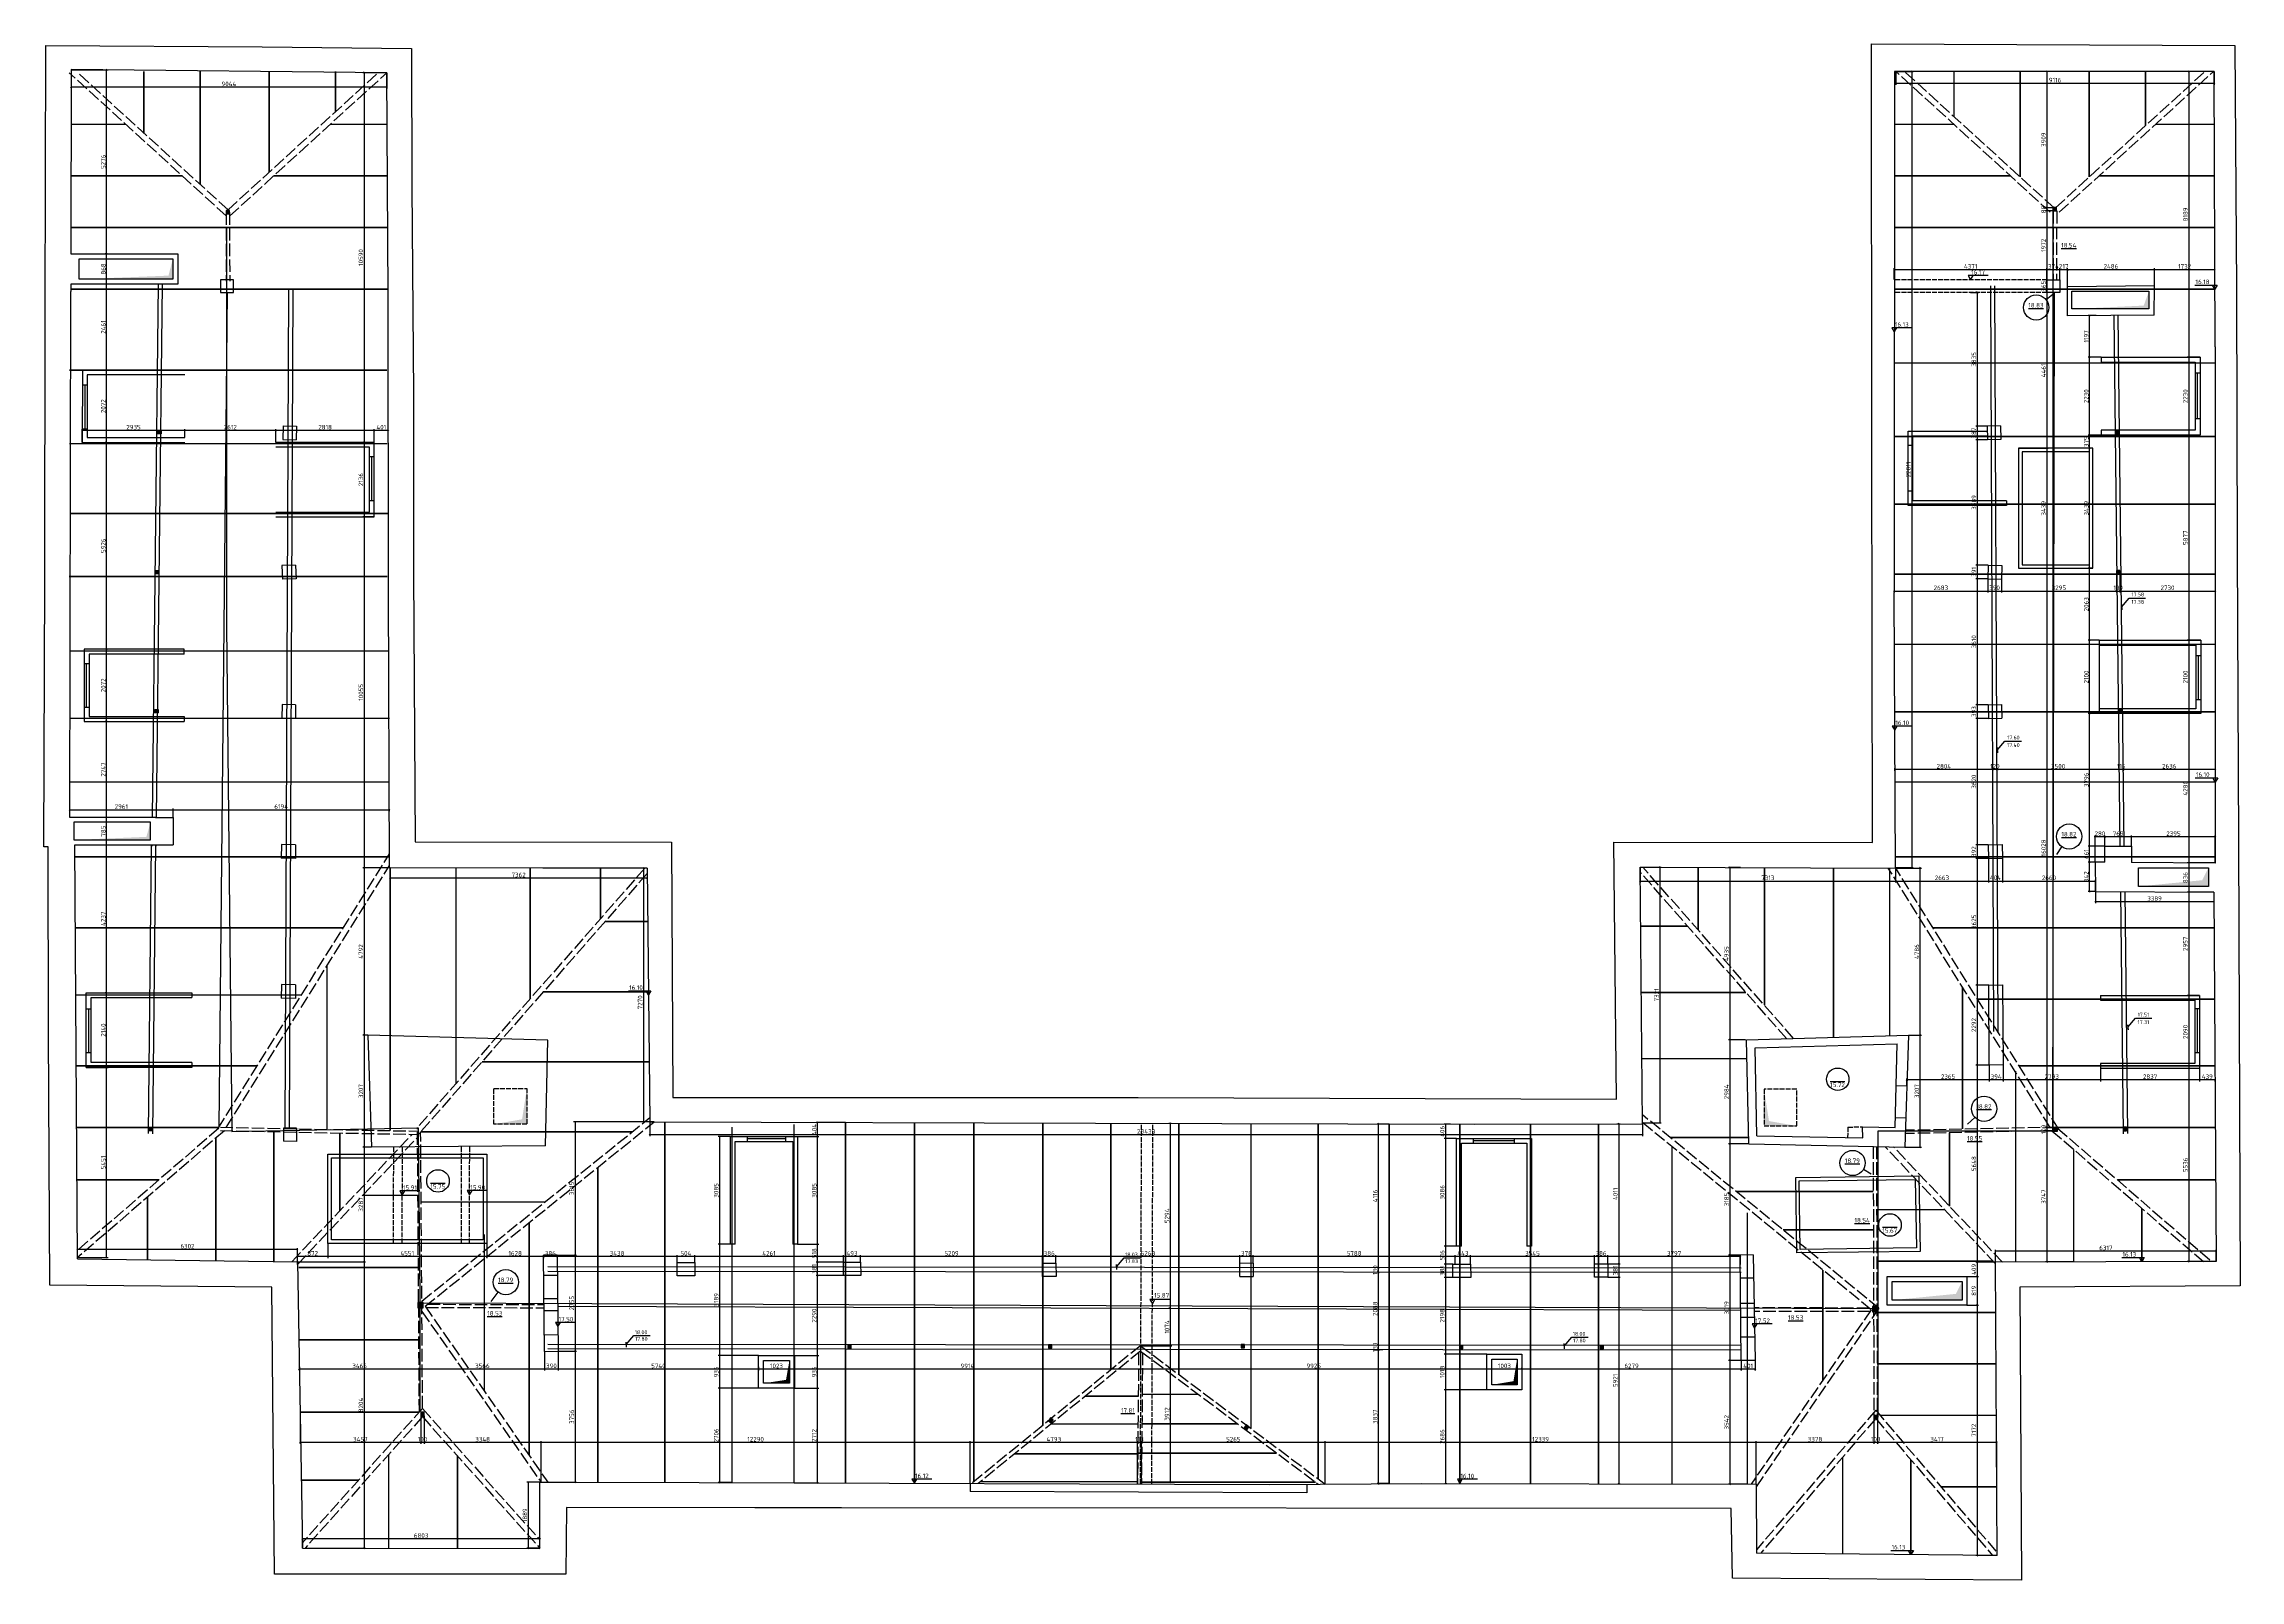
# Model space of a CAD drawing. Header units: millimetres. Extents: x 906648 to 969556, y 1626964 to 1670974.
import ezdxf

# ---------------------------------------------------------------- set-up
doc = ezdxf.new("R2010")
doc.units = ezdxf.units.MM
doc.linetypes.add('334', pattern=[5, 4, -1])
doc.linetypes.add('ACAD_ISO02W100', pattern=[15, 12, -3])
for name, color, linetype in [('Балки', 140, 'ACAD_ISO02W100'), ('Вентиляция', 150, 'Continuous'), ('Конек', 1, 'Continuous'), ('Контур', 7, 'Continuous'), ('Кровля', 98, 'Continuous'), ('Металл', 3, 'Continuous'), ('Отметки', 7, 'Continuous'), ('Перепад', 251, 'ACAD_ISO02W100'), ('Рама', 121, 'Continuous'), ('Средний прогон', 76, 'Continuous'), ('Стропила', 124, 'Continuous'), ('Штриховка', 252, 'Continuous')]:
    doc.layers.add(name, color=color, linetype=linetype)
doc.layers.add('Размеры', color=224, linetype='Continuous', lineweight=15)
doc.styles.add('DIST', font='TXT.shx', dxfattribs={"width": 0.8})
doc.styles.add('ISOCPEUR', font='isocpeur.ttf')
doc.dimstyles.new('GENPLAN 1000', dxfattribs={"dimscale": 10, "dimtxt": 13, "dimasz": 3, "dimexe": 4, "dimexo": 0, "dimgap": 3, "dimtad": 1, "dimdec": 0, "dimzin": 0, "dimtxsty": 'ISOCPEUR', "dimblk1": 'OBLIQUE', "dimblk2": 'OBLIQUE', "dimsah": 1, "dimcen": -1, "dimaunit": 1, "dimadec": 3, "dimazin": 0, "dimtfac": 0.75, "dimtdec": 0, "dimtix": 1, "dimtmove": 1, "dimatfit": 3, "dimfxl": 0, "dimtvp": 0.6, "dimarcsym": 0})
doc.dimstyles.new('STANDARD$7', dxfattribs={"dimscale": 35, "dimtxt": 1.8, "dimasz": 1.75, "dimexe": 0, "dimexo": 3, "dimgap": 0.8, "dimtad": 0, "dimdec": 0, "dimrnd": 5, "dimzin": 12, "dimtxsty": 'DIST', "dimblk1": 'OBLIQUE', "dimblk2": 'OBLIQUE', "dimsah": 1, "dimcen": 2.5, "dimaunit": 1, "dimadec": 3, "dimazin": 0, "dimtfac": 1, "dimtdec": 0, "dimtmove": 2, "dimatfit": 3, "dimldrblk": 'OBLIQUE', "dimfxl": 0, "dimtvp": 1.1, "dimarcsym": 0})

# ---------------------------------------------------------------- blocks, each defined once
blk = doc.blocks.new('_Oblique')
at = {"color": 0, "linetype": 'ByBlock', "lineweight": -2}
blk.add_line((-0.5, -0.5), (0.5, 0.5), dxfattribs=at)
blk = doc.blocks.new('*D3')
at = {"layer": 'Defpoints', "color": 0, "ltscale": 0.03}
for p in [(968815, 1670184), (968085, 1661995), (968411, 1661995)]:
    blk.add_point(p, dxfattribs=at)
at = {"layer": 'Размеры', "color": 0, "lineweight": -2, "ltscale": 0.03}
for p, q in [((968815, 1670184), (968045, 1670184)), ((968085, 1670184), (968085, 1661995)), ((968411, 1661995), (968045, 1661995))]:
    blk.add_line(p, q, dxfattribs=at)
at = {"layer": 'Размеры', "color": 0, "lineweight": -2, "ltscale": 0.03, "xscale": 30, "yscale": 30, "zscale": 30}
for p, rotation in [((968085, 1670184), 90), ((968085, 1661995), 270)]:
    blk.add_blockref('_Oblique', p, dxfattribs=dict(at, rotation=rotation))
at = {"layer": 'Размеры', "color": 0, "ltscale": 0.03, "insert": (967990, 1666089), "char_height": 130, "attachment_point": 5, "rotation": 90, "style": 'ISOCPEUR'}
blk.add_mtext('8189', dxfattribs=at)
blk = doc.blocks.new('*D4')
at = {"layer": 'Defpoints', "color": 0, "ltscale": 0.03}
for p in [(968411, 1661995), (968085, 1659765), (968411, 1659765)]:
    blk.add_point(p, dxfattribs=at)
at = {"layer": 'Размеры', "color": 0, "lineweight": -2, "ltscale": 0.03}
for p, q in [((968411, 1661995), (968045, 1661995)), ((968085, 1661995), (968085, 1659765)), ((968411, 1659765), (968045, 1659765))]:
    blk.add_line(p, q, dxfattribs=at)
at = {"layer": 'Размеры', "color": 0, "lineweight": -2, "ltscale": 0.03, "xscale": 30, "yscale": 30, "zscale": 30}
for p, rotation in [((968085, 1661995), 90), ((968085, 1659765), 270)]:
    blk.add_blockref('_Oblique', p, dxfattribs=dict(at, rotation=rotation))
at = {"layer": 'Размеры', "color": 0, "ltscale": 0.03, "insert": (967990, 1660880), "char_height": 130, "attachment_point": 5, "rotation": 90, "style": 'ISOCPEUR'}
blk.add_mtext('2230', dxfattribs=at)
blk = doc.blocks.new('*D5')
at = {"layer": 'Defpoints', "color": 0, "ltscale": 0.03}
for p in [(968411, 1659765), (968085, 1653888), (968430, 1653888)]:
    blk.add_point(p, dxfattribs=at)
at = {"layer": 'Размеры', "color": 0, "lineweight": -2, "ltscale": 0.03}
for p, q in [((968411, 1659765), (968045, 1659765)), ((968085, 1659765), (968085, 1653888)), ((968430, 1653888), (968045, 1653888))]:
    blk.add_line(p, q, dxfattribs=at)
at = {"layer": 'Размеры', "color": 0, "lineweight": -2, "ltscale": 0.03, "xscale": 30, "yscale": 30, "zscale": 30}
for p, rotation in [((968085, 1659765), 90), ((968085, 1653888), 270)]:
    blk.add_blockref('_Oblique', p, dxfattribs=dict(at, rotation=rotation))
at = {"layer": 'Размеры', "color": 0, "ltscale": 0.03, "insert": (967990, 1656827), "char_height": 130, "attachment_point": 5, "rotation": 90, "style": 'ISOCPEUR'}
blk.add_mtext('5877', dxfattribs=at)
blk = doc.blocks.new('*D6')
at = {"layer": 'Defpoints', "color": 0, "ltscale": 0.03}
for p in [(968430, 1653888), (968085, 1651788), (968430, 1651788)]:
    blk.add_point(p, dxfattribs=at)
at = {"layer": 'Размеры', "color": 0, "lineweight": -2, "ltscale": 0.03}
for p, q in [((968430, 1653888), (968045, 1653888)), ((968085, 1653888), (968085, 1651788)), ((968430, 1651788), (968045, 1651788))]:
    blk.add_line(p, q, dxfattribs=at)
at = {"layer": 'Размеры', "color": 0, "lineweight": -2, "ltscale": 0.03, "xscale": 30, "yscale": 30, "zscale": 30}
for p, rotation in [((968085, 1653888), 90), ((968085, 1651788), 270)]:
    blk.add_blockref('_Oblique', p, dxfattribs=dict(at, rotation=rotation))
at = {"layer": 'Размеры', "color": 0, "ltscale": 0.03, "insert": (967990, 1652838), "char_height": 130, "attachment_point": 5, "rotation": 90, "style": 'ISOCPEUR'}
blk.add_mtext('2100', dxfattribs=at)
blk = doc.blocks.new('*D7')
at = {"layer": 'Defpoints', "color": 0, "ltscale": 0.03}
for p in [(968430, 1651788), (968085, 1647508), (968846, 1647508)]:
    blk.add_point(p, dxfattribs=at)
at = {"layer": 'Размеры', "color": 0, "lineweight": -2, "ltscale": 0.03}
for p, q in [((968430, 1651788), (968045, 1651788)), ((968085, 1651788), (968085, 1647508)), ((968846, 1647508), (968045, 1647508))]:
    blk.add_line(p, q, dxfattribs=at)
at = {"layer": 'Размеры', "color": 0, "lineweight": -2, "ltscale": 0.03, "xscale": 30, "yscale": 30, "zscale": 30}
for p, rotation in [((968085, 1651788), 90), ((968085, 1647508), 270)]:
    blk.add_blockref('_Oblique', p, dxfattribs=dict(at, rotation=rotation))
at = {"layer": 'Размеры', "color": 0, "ltscale": 0.03, "insert": (967990, 1649648), "char_height": 130, "attachment_point": 5, "rotation": 90, "style": 'ISOCPEUR'}
blk.add_mtext('4280', dxfattribs=at)
blk = doc.blocks.new('*D8')
at = {"layer": 'Defpoints', "color": 0, "ltscale": 0.03}
for p in [(968846, 1647508), (968085, 1646671), (968800, 1646671)]:
    blk.add_point(p, dxfattribs=at)
at = {"layer": 'Размеры', "color": 0, "lineweight": -2, "ltscale": 0.03}
for p, q in [((968846, 1647508), (968045, 1647508)), ((968085, 1647508), (968085, 1646671)), ((968800, 1646671), (968045, 1646671))]:
    blk.add_line(p, q, dxfattribs=at)
at = {"layer": 'Размеры', "color": 0, "lineweight": -2, "ltscale": 0.03, "xscale": 30, "yscale": 30, "zscale": 30}
for p, rotation in [((968085, 1647508), 90), ((968085, 1646671), 270)]:
    blk.add_blockref('_Oblique', p, dxfattribs=dict(at, rotation=rotation))
at = {"layer": 'Размеры', "color": 0, "ltscale": 0.03, "insert": (967990, 1647090), "char_height": 130, "attachment_point": 5, "rotation": 90, "style": 'ISOCPEUR'}
blk.add_mtext('836', dxfattribs=at)
blk = doc.blocks.new('*D9')
at = {"layer": 'Defpoints', "color": 0, "ltscale": 0.03}
for p in [(968800, 1646671), (968085, 1643714), (968397, 1643714)]:
    blk.add_point(p, dxfattribs=at)
at = {"layer": 'Размеры', "color": 0, "lineweight": -2, "ltscale": 0.03}
for p, q in [((968800, 1646671), (968045, 1646671)), ((968085, 1646671), (968085, 1643714)), ((968397, 1643714), (968045, 1643714))]:
    blk.add_line(p, q, dxfattribs=at)
at = {"layer": 'Размеры', "color": 0, "lineweight": -2, "ltscale": 0.03, "xscale": 30, "yscale": 30, "zscale": 30}
for p, rotation in [((968085, 1646671), 90), ((968085, 1643714), 270)]:
    blk.add_blockref('_Oblique', p, dxfattribs=dict(at, rotation=rotation))
at = {"layer": 'Размеры', "color": 0, "ltscale": 0.03, "insert": (967990, 1645193), "char_height": 130, "attachment_point": 5, "rotation": 90, "style": 'ISOCPEUR'}
blk.add_mtext('2957', dxfattribs=at)
blk = doc.blocks.new('*D10')
at = {"layer": 'Defpoints', "color": 0, "ltscale": 0.03}
for p in [(968397, 1643714), (968085, 1641624), (968397, 1641624)]:
    blk.add_point(p, dxfattribs=at)
at = {"layer": 'Размеры', "color": 0, "lineweight": -2, "ltscale": 0.03}
for p, q in [((968397, 1643714), (968045, 1643714)), ((968085, 1643714), (968085, 1641624)), ((968397, 1641624), (968045, 1641624))]:
    blk.add_line(p, q, dxfattribs=at)
at = {"layer": 'Размеры', "color": 0, "lineweight": -2, "ltscale": 0.03, "xscale": 30, "yscale": 30, "zscale": 30}
for p, rotation in [((968085, 1643714), 90), ((968085, 1641624), 270)]:
    blk.add_blockref('_Oblique', p, dxfattribs=dict(at, rotation=rotation))
at = {"layer": 'Размеры', "color": 0, "ltscale": 0.03, "insert": (967990, 1642669), "char_height": 130, "attachment_point": 5, "rotation": 90, "style": 'ISOCPEUR'}
blk.add_mtext('2090', dxfattribs=at)
blk = doc.blocks.new('*D11')
at = {"layer": 'Defpoints', "color": 0, "ltscale": 0.03}
for p in [(968397, 1641624), (968085, 1636089), (968870, 1636089)]:
    blk.add_point(p, dxfattribs=at)
at = {"layer": 'Размеры', "color": 0, "lineweight": -2, "ltscale": 0.03}
for p, q in [((968397, 1641624), (968045, 1641624)), ((968085, 1641624), (968085, 1636089)), ((968870, 1636089), (968045, 1636089))]:
    blk.add_line(p, q, dxfattribs=at)
at = {"layer": 'Размеры', "color": 0, "lineweight": -2, "ltscale": 0.03, "xscale": 30, "yscale": 30, "zscale": 30}
for p, rotation in [((968085, 1641624), 90), ((968085, 1636089), 270)]:
    blk.add_blockref('_Oblique', p, dxfattribs=dict(at, rotation=rotation))
at = {"layer": 'Размеры', "color": 0, "ltscale": 0.03, "insert": (967990, 1638857), "char_height": 130, "attachment_point": 5, "rotation": 90, "style": 'ISOCPEUR'}
blk.add_mtext('5536', dxfattribs=at)
blk = doc.blocks.new('*D12')
at = {"layer": 'Defpoints', "color": 0, "ltscale": 0.03}
for p in [(964236, 1670185), (964022, 1666276), (964267, 1666276)]:
    blk.add_point(p, dxfattribs=at)
at = {"layer": 'Размеры', "color": 0, "lineweight": -2, "ltscale": 0.03}
for p, q in [((964236, 1670185), (963982, 1670185)), ((964022, 1670185), (964022, 1666276)), ((964267, 1666276), (963982, 1666276))]:
    blk.add_line(p, q, dxfattribs=at)
at = {"layer": 'Размеры', "color": 0, "lineweight": -2, "ltscale": 0.03, "xscale": 30, "yscale": 30, "zscale": 30}
for p, rotation in [((964022, 1670185), 90), ((964022, 1666276), 270)]:
    blk.add_blockref('_Oblique', p, dxfattribs=dict(at, rotation=rotation))
at = {"layer": 'Размеры', "color": 0, "ltscale": 0.03, "insert": (963927, 1668230), "char_height": 130, "attachment_point": 5, "rotation": 90, "style": 'ISOCPEUR'}
blk.add_mtext('3909', dxfattribs=at)
blk = doc.blocks.new('*D13')
at = {"layer": 'Defpoints', "color": 0, "ltscale": 0.03}
for p in [(964022, 1666188), (964267, 1666276), (964303, 1666188)]:
    blk.add_point(p, dxfattribs=at)
at = {"layer": 'Размеры', "color": 0, "lineweight": -2, "ltscale": 0.03}
for p, q in [((964267, 1666276), (963982, 1666276)), ((964303, 1666188), (963982, 1666188)), ((964022, 1666276), (964022, 1666306)), ((964022, 1666276), (964022, 1666188)), ((964022, 1666188), (964022, 1666158))]:
    blk.add_line(p, q, dxfattribs=at)
at = {"layer": 'Размеры', "color": 0, "lineweight": -2, "ltscale": 0.03, "xscale": 30, "yscale": 30, "zscale": 30}
for p, rotation in [((964022, 1666276), 270), ((964022, 1666188), 90)]:
    blk.add_blockref('_Oblique', p, dxfattribs=dict(at, rotation=rotation))
at = {"layer": 'Размеры', "color": 0, "ltscale": 0.03, "insert": (963927, 1666232), "char_height": 130, "attachment_point": 5, "rotation": 90, "style": 'ISOCPEUR'}
blk.add_mtext('88', dxfattribs=at)
blk = doc.blocks.new('*D14')
at = {"layer": 'Defpoints', "color": 0, "ltscale": 0.03}
for p in [(964303, 1666188), (964022, 1664216), (964023, 1664216)]:
    blk.add_point(p, dxfattribs=at)
at = {"layer": 'Размеры', "color": 0, "lineweight": -2, "ltscale": 0.03}
for p, q in [((964303, 1666188), (963982, 1666188)), ((964022, 1666188), (964022, 1664216)), ((964023, 1664216), (963982, 1664216))]:
    blk.add_line(p, q, dxfattribs=at)
at = {"layer": 'Размеры', "color": 0, "lineweight": -2, "ltscale": 0.03, "xscale": 30, "yscale": 30, "zscale": 30}
for p, rotation in [((964022, 1666188), 90), ((964022, 1664216), 270)]:
    blk.add_blockref('_Oblique', p, dxfattribs=dict(at, rotation=rotation))
at = {"layer": 'Размеры', "color": 0, "ltscale": 0.03, "insert": (963927, 1665202), "char_height": 130, "attachment_point": 5, "rotation": 90, "style": 'ISOCPEUR'}
blk.add_mtext('1972', dxfattribs=at)
blk = doc.blocks.new('*D15')
at = {"layer": 'Defpoints', "color": 0, "ltscale": 0.03}
for p in [(964023, 1664216), (964022, 1663851), (964023, 1663851)]:
    blk.add_point(p, dxfattribs=at)
at = {"layer": 'Размеры', "color": 0, "lineweight": -2, "ltscale": 0.03}
for p, q in [((964023, 1664216), (963982, 1664216)), ((964022, 1664216), (964022, 1663851)), ((964023, 1663851), (963982, 1663851))]:
    blk.add_line(p, q, dxfattribs=at)
at = {"layer": 'Размеры', "color": 0, "lineweight": -2, "ltscale": 0.03, "xscale": 30, "yscale": 30, "zscale": 30}
for p, rotation in [((964022, 1664216), 90), ((964022, 1663851), 270)]:
    blk.add_blockref('_Oblique', p, dxfattribs=dict(at, rotation=rotation))
at = {"layer": 'Размеры', "color": 0, "ltscale": 0.03, "insert": (963927, 1664034), "char_height": 130, "attachment_point": 5, "rotation": 90, "style": 'ISOCPEUR'}
blk.add_mtext('365', dxfattribs=at)
blk = doc.blocks.new('*D16')
at = {"layer": 'Defpoints', "color": 0, "ltscale": 0.03}
for p in [(964023, 1663851), (963213, 1659390), (964022, 1659390)]:
    blk.add_point(p, dxfattribs=at)
at = {"layer": 'Размеры', "color": 0, "lineweight": -2, "ltscale": 0.03}
for p, q in [((964023, 1663851), (963982, 1663851)), ((964022, 1663851), (964022, 1659390)), ((963213, 1659390), (964062, 1659390))]:
    blk.add_line(p, q, dxfattribs=at)
at = {"layer": 'Размеры', "color": 0, "lineweight": -2, "ltscale": 0.03, "xscale": 30, "yscale": 30, "zscale": 30}
for p, rotation in [((964022, 1663851), 90), ((964022, 1659390), 270)]:
    blk.add_blockref('_Oblique', p, dxfattribs=dict(at, rotation=rotation))
at = {"layer": 'Размеры', "color": 0, "ltscale": 0.03, "insert": (963927, 1661621), "char_height": 130, "attachment_point": 5, "rotation": 90, "style": 'ISOCPEUR'}
blk.add_mtext('4461', dxfattribs=at)
blk = doc.blocks.new('*D17')
at = {"layer": 'Defpoints', "color": 0, "ltscale": 0.03}
for p in [(963213, 1659390), (963213, 1655951), (964022, 1655951)]:
    blk.add_point(p, dxfattribs=at)
at = {"layer": 'Размеры', "color": 0, "lineweight": -2, "ltscale": 0.03}
for p, q in [((963213, 1659390), (964062, 1659390)), ((964022, 1659390), (964022, 1655951)), ((963213, 1655951), (964062, 1655951))]:
    blk.add_line(p, q, dxfattribs=at)
at = {"layer": 'Размеры', "color": 0, "lineweight": -2, "ltscale": 0.03, "xscale": 30, "yscale": 30, "zscale": 30}
for p, rotation in [((964022, 1659390), 90), ((964022, 1655951), 270)]:
    blk.add_blockref('_Oblique', p, dxfattribs=dict(at, rotation=rotation))
at = {"layer": 'Размеры', "color": 0, "ltscale": 0.03, "insert": (963927, 1657671), "char_height": 130, "attachment_point": 5, "rotation": 90, "style": 'ISOCPEUR'}
blk.add_mtext('3439', dxfattribs=at)
blk = doc.blocks.new('*D18')
at = {"layer": 'Defpoints', "color": 0, "ltscale": 0.03}
for p in [(963213, 1655951), (964022, 1639924), (964228, 1639924)]:
    blk.add_point(p, dxfattribs=at)
at = {"layer": 'Размеры', "color": 0, "lineweight": -2, "ltscale": 0.03}
for p, q in [((963213, 1655951), (964062, 1655951)), ((964022, 1655951), (964022, 1639924)), ((964228, 1639924), (963982, 1639924))]:
    blk.add_line(p, q, dxfattribs=at)
at = {"layer": 'Размеры', "color": 0, "lineweight": -2, "ltscale": 0.03, "xscale": 30, "yscale": 30, "zscale": 30}
for p, rotation in [((964022, 1655951), 90), ((964022, 1639924), 270)]:
    blk.add_blockref('_Oblique', p, dxfattribs=dict(at, rotation=rotation))
at = {"layer": 'Размеры', "color": 0, "ltscale": 0.03, "insert": (963927, 1647937), "char_height": 130, "attachment_point": 5, "rotation": 90, "style": 'ISOCPEUR'}
blk.add_mtext('16028', dxfattribs=at)
blk = doc.blocks.new('*D19')
at = {"layer": 'Defpoints', "color": 0, "ltscale": 0.03}
for p in [(964022, 1639824), (964228, 1639924), (964228, 1639824)]:
    blk.add_point(p, dxfattribs=at)
at = {"layer": 'Размеры', "color": 0, "lineweight": -2, "ltscale": 0.03}
for p, q in [((964228, 1639924), (963982, 1639924)), ((964228, 1639824), (963982, 1639824)), ((964022, 1639924), (964022, 1639954)), ((964022, 1639924), (964022, 1639824)), ((964022, 1639824), (964022, 1639794))]:
    blk.add_line(p, q, dxfattribs=at)
at = {"layer": 'Размеры', "color": 0, "lineweight": -2, "ltscale": 0.03, "xscale": 30, "yscale": 30, "zscale": 30}
for p, rotation in [((964022, 1639924), 270), ((964022, 1639824), 90)]:
    blk.add_blockref('_Oblique', p, dxfattribs=dict(at, rotation=rotation))
at = {"layer": 'Размеры', "color": 0, "ltscale": 0.03, "insert": (963927, 1639874), "char_height": 130, "attachment_point": 5, "rotation": 90, "style": 'ISOCPEUR'}
blk.add_mtext('100', dxfattribs=at)
blk = doc.blocks.new('*D20')
at = {"layer": 'Defpoints', "color": 0, "ltscale": 0.03}
for p in [(964228, 1639824), (964022, 1636077), (964788, 1636077)]:
    blk.add_point(p, dxfattribs=at)
at = {"layer": 'Размеры', "color": 0, "lineweight": -2, "ltscale": 0.03}
for p, q in [((964228, 1639824), (963982, 1639824)), ((964022, 1639824), (964022, 1636077)), ((964788, 1636077), (963982, 1636077))]:
    blk.add_line(p, q, dxfattribs=at)
at = {"layer": 'Размеры', "color": 0, "lineweight": -2, "ltscale": 0.03, "xscale": 30, "yscale": 30, "zscale": 30}
for p, rotation in [((964022, 1639824), 90), ((964022, 1636077), 270)]:
    blk.add_blockref('_Oblique', p, dxfattribs=dict(at, rotation=rotation))
at = {"layer": 'Размеры', "color": 0, "ltscale": 0.03, "insert": (963927, 1637950), "char_height": 130, "attachment_point": 5, "rotation": 90, "style": 'ISOCPEUR'}
blk.add_mtext('3747', dxfattribs=at)
blk = doc.blocks.new('*D21')
at = {"layer": 'Defpoints', "color": 0, "ltscale": 0.03}
for p in [(961837, 1663853), (962025, 1660018), (962315, 1660018)]:
    blk.add_point(p, dxfattribs=at)
at = {"layer": 'Размеры', "color": 0, "lineweight": -2, "ltscale": 0.03}
for p, q in [((961837, 1663853), (962065, 1663853)), ((962025, 1663853), (962025, 1660018)), ((962315, 1660018), (961985, 1660018))]:
    blk.add_line(p, q, dxfattribs=at)
at = {"layer": 'Размеры', "color": 0, "lineweight": -2, "ltscale": 0.03, "xscale": 30, "yscale": 30, "zscale": 30}
for p, rotation in [((962025, 1663853), 90), ((962025, 1660018), 270)]:
    blk.add_blockref('_Oblique', p, dxfattribs=dict(at, rotation=rotation))
at = {"layer": 'Размеры', "color": 0, "ltscale": 0.03, "insert": (961930, 1661936), "char_height": 130, "attachment_point": 5, "rotation": 90, "style": 'ISOCPEUR'}
blk.add_mtext('3835', dxfattribs=at)
blk = doc.blocks.new('*D22')
at = {"layer": 'Defpoints', "color": 0, "ltscale": 0.03}
for p in [(962025, 1659631), (962315, 1660018), (962325, 1659631)]:
    blk.add_point(p, dxfattribs=at)
at = {"layer": 'Размеры', "color": 0, "lineweight": -2, "ltscale": 0.03}
for p, q in [((962315, 1660018), (961985, 1660018)), ((962325, 1659631), (961985, 1659631)), ((962025, 1660018), (962025, 1659631))]:
    blk.add_line(p, q, dxfattribs=at)
at = {"layer": 'Размеры', "color": 0, "lineweight": -2, "ltscale": 0.03, "xscale": 30, "yscale": 30, "zscale": 30}
for p, rotation in [((962025, 1660018), 90), ((962025, 1659631), 270)]:
    blk.add_blockref('_Oblique', p, dxfattribs=dict(at, rotation=rotation))
at = {"layer": 'Размеры', "color": 0, "ltscale": 0.03, "insert": (961930, 1659825), "char_height": 130, "attachment_point": 5, "rotation": 90, "style": 'ISOCPEUR'}
blk.add_mtext('387', dxfattribs=at)
blk = doc.blocks.new('*D23')
at = {"layer": 'Defpoints', "color": 0, "ltscale": 0.03}
for p in [(962325, 1659631), (962025, 1656042), (962342, 1656042)]:
    blk.add_point(p, dxfattribs=at)
at = {"layer": 'Размеры', "color": 0, "lineweight": -2, "ltscale": 0.03}
for p, q in [((962325, 1659631), (961985, 1659631)), ((962025, 1659631), (962025, 1656042)), ((962342, 1656042), (961985, 1656042))]:
    blk.add_line(p, q, dxfattribs=at)
at = {"layer": 'Размеры', "color": 0, "lineweight": -2, "ltscale": 0.03, "xscale": 30, "yscale": 30, "zscale": 30}
for p, rotation in [((962025, 1659631), 90), ((962025, 1656042), 270)]:
    blk.add_blockref('_Oblique', p, dxfattribs=dict(at, rotation=rotation))
at = {"layer": 'Размеры', "color": 0, "ltscale": 0.03, "insert": (961930, 1657836), "char_height": 130, "attachment_point": 5, "rotation": 90, "style": 'ISOCPEUR'}
blk.add_mtext('3589', dxfattribs=at)
blk = doc.blocks.new('*D24')
at = {"layer": 'Defpoints', "color": 0, "ltscale": 0.03}
for p in [(962342, 1656042), (962025, 1655651), (962328, 1655651)]:
    blk.add_point(p, dxfattribs=at)
at = {"layer": 'Размеры', "color": 0, "lineweight": -2, "ltscale": 0.03}
for p, q in [((962342, 1656042), (961985, 1656042)), ((962025, 1656042), (962025, 1655651)), ((962328, 1655651), (961985, 1655651))]:
    blk.add_line(p, q, dxfattribs=at)
at = {"layer": 'Размеры', "color": 0, "lineweight": -2, "ltscale": 0.03, "xscale": 30, "yscale": 30, "zscale": 30}
for p, rotation in [((962025, 1656042), 90), ((962025, 1655651), 270)]:
    blk.add_blockref('_Oblique', p, dxfattribs=dict(at, rotation=rotation))
at = {"layer": 'Размеры', "color": 0, "ltscale": 0.03, "insert": (961930, 1655847), "char_height": 130, "attachment_point": 5, "rotation": 90, "style": 'ISOCPEUR'}
blk.add_mtext('391', dxfattribs=at)
blk = doc.blocks.new('*D25')
at = {"layer": 'Defpoints', "color": 0, "ltscale": 0.03}
for p in [(962328, 1655651), (962025, 1652041), (962341, 1652041)]:
    blk.add_point(p, dxfattribs=at)
at = {"layer": 'Размеры', "color": 0, "lineweight": -2, "ltscale": 0.03}
for p, q in [((962328, 1655651), (961985, 1655651)), ((962025, 1655651), (962025, 1652041)), ((962341, 1652041), (961985, 1652041))]:
    blk.add_line(p, q, dxfattribs=at)
at = {"layer": 'Размеры', "color": 0, "lineweight": -2, "ltscale": 0.03, "xscale": 30, "yscale": 30, "zscale": 30}
for p, rotation in [((962025, 1655651), 90), ((962025, 1652041), 270)]:
    blk.add_blockref('_Oblique', p, dxfattribs=dict(at, rotation=rotation))
at = {"layer": 'Размеры', "color": 0, "ltscale": 0.03, "insert": (961930, 1653846), "char_height": 130, "attachment_point": 5, "rotation": 90, "style": 'ISOCPEUR'}
blk.add_mtext('3610', dxfattribs=at)
blk = doc.blocks.new('*D26')
at = {"layer": 'Defpoints', "color": 0, "ltscale": 0.03}
for p in [(962341, 1652041), (962025, 1651649), (962346, 1651649)]:
    blk.add_point(p, dxfattribs=at)
at = {"layer": 'Размеры', "color": 0, "lineweight": -2, "ltscale": 0.03}
for p, q in [((962341, 1652041), (961985, 1652041)), ((962025, 1652041), (962025, 1651649)), ((962346, 1651649), (961985, 1651649))]:
    blk.add_line(p, q, dxfattribs=at)
at = {"layer": 'Размеры', "color": 0, "lineweight": -2, "ltscale": 0.03, "xscale": 30, "yscale": 30, "zscale": 30}
for p, rotation in [((962025, 1652041), 90), ((962025, 1651649), 270)]:
    blk.add_blockref('_Oblique', p, dxfattribs=dict(at, rotation=rotation))
at = {"layer": 'Размеры', "color": 0, "ltscale": 0.03, "insert": (961930, 1651845), "char_height": 130, "attachment_point": 5, "rotation": 90, "style": 'ISOCPEUR'}
blk.add_mtext('393', dxfattribs=at)
blk = doc.blocks.new('*D27')
at = {"layer": 'Defpoints', "color": 0, "ltscale": 0.03}
for p in [(962346, 1651649), (962025, 1648028), (962341, 1648028)]:
    blk.add_point(p, dxfattribs=at)
at = {"layer": 'Размеры', "color": 0, "lineweight": -2, "ltscale": 0.03}
for p, q in [((962346, 1651649), (961985, 1651649)), ((962025, 1651649), (962025, 1648028)), ((962341, 1648028), (961985, 1648028))]:
    blk.add_line(p, q, dxfattribs=at)
at = {"layer": 'Размеры', "color": 0, "lineweight": -2, "ltscale": 0.03, "xscale": 30, "yscale": 30, "zscale": 30}
for p, rotation in [((962025, 1651649), 90), ((962025, 1648028), 270)]:
    blk.add_blockref('_Oblique', p, dxfattribs=dict(at, rotation=rotation))
at = {"layer": 'Размеры', "color": 0, "ltscale": 0.03, "insert": (961930, 1649838), "char_height": 130, "attachment_point": 5, "rotation": 90, "style": 'ISOCPEUR'}
blk.add_mtext('3620', dxfattribs=at)
blk = doc.blocks.new('*D28')
at = {"layer": 'Defpoints', "color": 0, "ltscale": 0.03}
for p in [(962025, 1647636), (962341, 1648028), (962348, 1647636)]:
    blk.add_point(p, dxfattribs=at)
at = {"layer": 'Размеры', "color": 0, "lineweight": -2, "ltscale": 0.03}
for p, q in [((962341, 1648028), (961985, 1648028)), ((962348, 1647636), (961985, 1647636)), ((962025, 1648028), (962025, 1647636))]:
    blk.add_line(p, q, dxfattribs=at)
at = {"layer": 'Размеры', "color": 0, "lineweight": -2, "ltscale": 0.03, "xscale": 30, "yscale": 30, "zscale": 30}
for p, rotation in [((962025, 1648028), 90), ((962025, 1647636), 270)]:
    blk.add_blockref('_Oblique', p, dxfattribs=dict(at, rotation=rotation))
at = {"layer": 'Размеры', "color": 0, "ltscale": 0.03, "insert": (961930, 1647832), "char_height": 130, "attachment_point": 5, "rotation": 90, "style": 'ISOCPEUR'}
blk.add_mtext('392', dxfattribs=at)
blk = doc.blocks.new('*D29')
at = {"layer": 'Defpoints', "color": 0, "ltscale": 0.03}
for p in [(962348, 1647636), (962025, 1644011), (962364, 1644011)]:
    blk.add_point(p, dxfattribs=at)
at = {"layer": 'Размеры', "color": 0, "lineweight": -2, "ltscale": 0.03}
for p, q in [((962348, 1647636), (961985, 1647636)), ((962025, 1647636), (962025, 1644011)), ((962364, 1644011), (961985, 1644011))]:
    blk.add_line(p, q, dxfattribs=at)
at = {"layer": 'Размеры', "color": 0, "lineweight": -2, "ltscale": 0.03, "xscale": 30, "yscale": 30, "zscale": 30}
for p, rotation in [((962025, 1647636), 90), ((962025, 1644011), 270)]:
    blk.add_blockref('_Oblique', p, dxfattribs=dict(at, rotation=rotation))
at = {"layer": 'Размеры', "color": 0, "ltscale": 0.03, "insert": (961930, 1645823), "char_height": 130, "attachment_point": 5, "rotation": 90, "style": 'ISOCPEUR'}
blk.add_mtext('3625', dxfattribs=at)
blk = doc.blocks.new('*D30')
at = {"layer": 'Defpoints', "color": 0, "ltscale": 0.03}
for p in [(962364, 1644011), (962025, 1641719), (962373, 1641719)]:
    blk.add_point(p, dxfattribs=at)
at = {"layer": 'Размеры', "color": 0, "lineweight": -2, "ltscale": 0.03}
for p, q in [((962364, 1644011), (961985, 1644011)), ((962025, 1644011), (962025, 1641719)), ((962373, 1641719), (961985, 1641719))]:
    blk.add_line(p, q, dxfattribs=at)
at = {"layer": 'Размеры', "color": 0, "lineweight": -2, "ltscale": 0.03, "xscale": 30, "yscale": 30, "zscale": 30}
for p, rotation in [((962025, 1644011), 90), ((962025, 1641719), 270)]:
    blk.add_blockref('_Oblique', p, dxfattribs=dict(at, rotation=rotation))
at = {"layer": 'Размеры', "color": 0, "ltscale": 0.03, "insert": (961930, 1642865), "char_height": 130, "attachment_point": 5, "rotation": 90, "style": 'ISOCPEUR'}
blk.add_mtext('2292', dxfattribs=at)
blk = doc.blocks.new('*D31')
at = {"layer": 'Defpoints', "color": 0, "ltscale": 0.03}
for p in [(962373, 1641719), (962025, 1636071), (962553, 1636071)]:
    blk.add_point(p, dxfattribs=at)
at = {"layer": 'Размеры', "color": 0, "lineweight": -2, "ltscale": 0.03}
for p, q in [((962373, 1641719), (961985, 1641719)), ((962025, 1641719), (962025, 1636071)), ((962553, 1636071), (961985, 1636071))]:
    blk.add_line(p, q, dxfattribs=at)
at = {"layer": 'Размеры', "color": 0, "lineweight": -2, "ltscale": 0.03, "xscale": 30, "yscale": 30, "zscale": 30}
for p, rotation in [((962025, 1641719), 90), ((962025, 1636071), 270)]:
    blk.add_blockref('_Oblique', p, dxfattribs=dict(at, rotation=rotation))
at = {"layer": 'Размеры', "color": 0, "ltscale": 0.03, "insert": (961930, 1638895), "char_height": 130, "attachment_point": 5, "rotation": 90, "style": 'ISOCPEUR'}
blk.add_mtext('5648', dxfattribs=at)
blk = doc.blocks.new('*D32')
at = {"layer": 'Defpoints', "color": 0, "ltscale": 0.03}
for p in [(961733, 1635662), (962025, 1635662), (962553, 1636071)]:
    blk.add_point(p, dxfattribs=at)
at = {"layer": 'Размеры', "color": 0, "lineweight": -2, "ltscale": 0.03}
for p, q in [((961733, 1635662), (962065, 1635662)), ((962553, 1636071), (961985, 1636071)), ((962025, 1636071), (962025, 1635662))]:
    blk.add_line(p, q, dxfattribs=at)
at = {"layer": 'Размеры', "color": 0, "lineweight": -2, "ltscale": 0.03, "xscale": 30, "yscale": 30, "zscale": 30}
for p, rotation in [((962025, 1636071), 90), ((962025, 1635662), 270)]:
    blk.add_blockref('_Oblique', p, dxfattribs=dict(at, rotation=rotation))
at = {"layer": 'Размеры', "color": 0, "ltscale": 0.03, "insert": (961930, 1635866), "char_height": 130, "attachment_point": 5, "rotation": 90, "style": 'ISOCPEUR'}
blk.add_mtext('409', dxfattribs=at)
blk = doc.blocks.new('*D33')
at = {"layer": 'Defpoints', "color": 0, "ltscale": 0.03}
for p in [(961733, 1635662), (961733, 1634843), (962024.7924, 1634843)]:
    blk.add_point(p, dxfattribs=at)
at = {"layer": 'Размеры', "color": 0, "lineweight": -2, "ltscale": 0.03}
for p, q in [((961733, 1635662), (962064.7924, 1635662)), ((962024.7924, 1635662), (962024.7924, 1634843)), ((961733, 1634843), (962064.7924, 1634843))]:
    blk.add_line(p, q, dxfattribs=at)
at = {"layer": 'Размеры', "color": 0, "lineweight": -2, "ltscale": 0.03, "xscale": 30, "yscale": 30, "zscale": 30}
for p, rotation in [((962024.7924, 1635662), 90), ((962024.7924, 1634843), 270)]:
    blk.add_blockref('_Oblique', p, dxfattribs=dict(at, rotation=rotation))
at = {"layer": 'Размеры', "color": 0, "ltscale": 0.03, "insert": (961929.7924, 1635252.5), "char_height": 130, "attachment_point": 5, "rotation": 90, "style": 'ISOCPEUR'}
blk.add_mtext('819', dxfattribs=at)
blk = doc.blocks.new('*D34')
at = {"layer": 'Defpoints', "color": 0, "ltscale": 0.03}
for p in [(961733, 1634843), (962025, 1627671), (962595, 1627671)]:
    blk.add_point(p, dxfattribs=at)
at = {"layer": 'Размеры', "color": 0, "lineweight": -2, "ltscale": 0.03}
for p, q in [((961733, 1634843), (962065, 1634843)), ((962025, 1634843), (962025, 1627671)), ((962595, 1627671), (961985, 1627671))]:
    blk.add_line(p, q, dxfattribs=at)
at = {"layer": 'Размеры', "color": 0, "lineweight": -2, "ltscale": 0.03, "xscale": 30, "yscale": 30, "zscale": 30}
for p, rotation in [((962025, 1634843), 90), ((962025, 1627671), 270)]:
    blk.add_blockref('_Oblique', p, dxfattribs=dict(at, rotation=rotation))
at = {"layer": 'Размеры', "color": 0, "ltscale": 0.03, "insert": (961930, 1631257), "char_height": 130, "attachment_point": 5, "rotation": 90, "style": 'ISOCPEUR'}
blk.add_mtext('7172', dxfattribs=at)
blk = doc.blocks.new('*D35')
at = {"layer": 'Defpoints', "color": 0, "ltscale": 0.03}
for p in [(959168, 1631633), (959168, 1630904), (962585, 1629635)]:
    blk.add_point(p, dxfattribs=at)
at = {"layer": 'Размеры', "color": 0, "lineweight": -2, "ltscale": 0.03}
for p, q in [((959168, 1631633), (959168, 1630864)), ((962585, 1630904), (959168, 1630904)), ((962585, 1629635), (962585, 1630944))]:
    blk.add_line(p, q, dxfattribs=at)
at = {"layer": 'Размеры', "color": 0, "lineweight": -2, "ltscale": 0.03, "xscale": 30, "yscale": 30, "zscale": 30, "rotation": 180}
blk.add_blockref('_Oblique', (959168, 1630904), dxfattribs=at)
at = {"layer": 'Размеры', "color": 0, "lineweight": -2, "ltscale": 0.03, "xscale": 30, "yscale": 30, "zscale": 30}
blk.add_blockref('_Oblique', (962585, 1630904), dxfattribs=at)
at = {"layer": 'Размеры', "color": 0, "ltscale": 0.03, "insert": (960876, 1630999), "char_height": 130, "attachment_point": 5, "style": 'ISOCPEUR'}
blk.add_mtext('3417', dxfattribs=at)
blk = doc.blocks.new('*D36')
at = {"layer": 'Defpoints', "color": 0, "ltscale": 0.03}
for p in [(959068, 1631583), (959168, 1631633), (959068, 1630904)]:
    blk.add_point(p, dxfattribs=at)
at = {"layer": 'Размеры', "color": 0, "lineweight": -2, "ltscale": 0.03}
for p, q in [((959068, 1631583), (959068, 1630864)), ((959168, 1631633), (959168, 1630864)), ((959068, 1630904), (959038, 1630904)), ((959168, 1630904), (959068, 1630904)), ((959168, 1630904), (959198, 1630904))]:
    blk.add_line(p, q, dxfattribs=at)
at = {"layer": 'Размеры', "color": 0, "lineweight": -2, "ltscale": 0.03, "xscale": 30, "yscale": 30, "zscale": 30}
blk.add_blockref('_Oblique', (959068, 1630904), dxfattribs=at)
at = {"layer": 'Размеры', "color": 0, "lineweight": -2, "ltscale": 0.03, "xscale": 30, "yscale": 30, "zscale": 30, "rotation": 180}
blk.add_blockref('_Oblique', (959168, 1630904), dxfattribs=at)
at = {"layer": 'Размеры', "color": 0, "ltscale": 0.03, "insert": (959118, 1630999), "char_height": 130, "attachment_point": 5, "style": 'ISOCPEUR'}
blk.add_mtext('100', dxfattribs=at)
blk = doc.blocks.new('*D37')
at = {"layer": 'Defpoints', "color": 0, "ltscale": 0.03}
for p in [(959068, 1631583), (955690, 1630904), (955690, 1629713)]:
    blk.add_point(p, dxfattribs=at)
at = {"layer": 'Размеры', "color": 0, "lineweight": -2, "ltscale": 0.03}
for p, q in [((959068, 1631583), (959068, 1630864)), ((955690, 1629713), (955690, 1630944)), ((959068, 1630904), (955690, 1630904))]:
    blk.add_line(p, q, dxfattribs=at)
at = {"layer": 'Размеры', "color": 0, "lineweight": -2, "ltscale": 0.03, "xscale": 30, "yscale": 30, "zscale": 30, "rotation": 180}
blk.add_blockref('_Oblique', (955690, 1630904), dxfattribs=at)
at = {"layer": 'Размеры', "color": 0, "lineweight": -2, "ltscale": 0.03, "xscale": 30, "yscale": 30, "zscale": 30}
blk.add_blockref('_Oblique', (959068, 1630904), dxfattribs=at)
at = {"layer": 'Размеры', "color": 0, "ltscale": 0.03, "insert": (957379, 1630999), "char_height": 130, "attachment_point": 5, "style": 'ISOCPEUR'}
blk.add_mtext('3378', dxfattribs=at)
blk = doc.blocks.new('*D38')
at = {"layer": 'Defpoints', "color": 0, "ltscale": 0.03}
for p in [(943351, 1630904), (943351, 1629712), (955690, 1629713)]:
    blk.add_point(p, dxfattribs=at)
at = {"layer": 'Размеры', "color": 0, "lineweight": -2, "ltscale": 0.03}
for p, q in [((943351, 1629712), (943351, 1630944)), ((955690, 1630904), (943351, 1630904)), ((955690, 1629713), (955690, 1630944))]:
    blk.add_line(p, q, dxfattribs=at)
at = {"layer": 'Размеры', "color": 0, "lineweight": -2, "ltscale": 0.03, "xscale": 30, "yscale": 30, "zscale": 30, "rotation": 180}
blk.add_blockref('_Oblique', (943351, 1630904), dxfattribs=at)
at = {"layer": 'Размеры', "color": 0, "lineweight": -2, "ltscale": 0.03, "xscale": 30, "yscale": 30, "zscale": 30}
blk.add_blockref('_Oblique', (955690, 1630904), dxfattribs=at)
at = {"layer": 'Размеры', "color": 0, "ltscale": 0.03, "insert": (949520, 1630999), "char_height": 130, "attachment_point": 5, "style": 'ISOCPEUR'}
blk.add_mtext('12339', dxfattribs=at)
blk = doc.blocks.new('*D39')
at = {"layer": 'Defpoints', "color": 0, "ltscale": 0.03}
for p in [(938086, 1630904), (938086, 1629766), (943351, 1629712)]:
    blk.add_point(p, dxfattribs=at)
at = {"layer": 'Размеры', "color": 0, "lineweight": -2, "ltscale": 0.03}
for p, q in [((938086, 1629766), (938086, 1630944)), ((943351, 1630904), (938086, 1630904)), ((943351, 1629712), (943351, 1630944))]:
    blk.add_line(p, q, dxfattribs=at)
at = {"layer": 'Размеры', "color": 0, "lineweight": -2, "ltscale": 0.03, "xscale": 30, "yscale": 30, "zscale": 30, "rotation": 180}
blk.add_blockref('_Oblique', (938086, 1630904), dxfattribs=at)
at = {"layer": 'Размеры', "color": 0, "lineweight": -2, "ltscale": 0.03, "xscale": 30, "yscale": 30, "zscale": 30}
blk.add_blockref('_Oblique', (943351, 1630904), dxfattribs=at)
at = {"layer": 'Размеры', "color": 0, "ltscale": 0.03, "insert": (940718, 1630999), "char_height": 130, "attachment_point": 5, "style": 'ISOCPEUR'}
blk.add_mtext('5265', dxfattribs=at)
blk = doc.blocks.new('*D40')
at = {"layer": 'Defpoints', "color": 0, "ltscale": 0.03}
for p in [(937973, 1630904), (937973, 1629714), (938086, 1629766)]:
    blk.add_point(p, dxfattribs=at)
at = {"layer": 'Размеры', "color": 0, "lineweight": -2, "ltscale": 0.03}
for p, q in [((937973, 1630904), (937943, 1630904)), ((937973, 1629714), (937973, 1630944)), ((938086, 1630904), (937973, 1630904)), ((938086, 1629766), (938086, 1630944)), ((938086, 1630904), (938116, 1630904))]:
    blk.add_line(p, q, dxfattribs=at)
at = {"layer": 'Размеры', "color": 0, "lineweight": -2, "ltscale": 0.03, "xscale": 30, "yscale": 30, "zscale": 30}
blk.add_blockref('_Oblique', (937973, 1630904), dxfattribs=at)
at = {"layer": 'Размеры', "color": 0, "lineweight": -2, "ltscale": 0.03, "xscale": 30, "yscale": 30, "zscale": 30, "rotation": 180}
blk.add_blockref('_Oblique', (938086, 1630904), dxfattribs=at)
at = {"layer": 'Размеры', "color": 0, "ltscale": 0.03, "insert": (938029, 1630999), "char_height": 130, "attachment_point": 5, "style": 'ISOCPEUR'}
blk.add_mtext('113', dxfattribs=at)
blk = doc.blocks.new('*D41')
at = {"layer": 'Defpoints', "color": 0, "ltscale": 0.03}
for p in [(933180, 1630904), (933180, 1629731), (937973, 1629714)]:
    blk.add_point(p, dxfattribs=at)
at = {"layer": 'Размеры', "color": 0, "lineweight": -2, "ltscale": 0.03}
for p, q in [((933180, 1629731), (933180, 1630944)), ((937973, 1630904), (933180, 1630904)), ((937973, 1629714), (937973, 1630944))]:
    blk.add_line(p, q, dxfattribs=at)
at = {"layer": 'Размеры', "color": 0, "lineweight": -2, "ltscale": 0.03, "xscale": 30, "yscale": 30, "zscale": 30, "rotation": 180}
blk.add_blockref('_Oblique', (933180, 1630904), dxfattribs=at)
at = {"layer": 'Размеры', "color": 0, "lineweight": -2, "ltscale": 0.03, "xscale": 30, "yscale": 30, "zscale": 30}
blk.add_blockref('_Oblique', (937973, 1630904), dxfattribs=at)
at = {"layer": 'Размеры', "color": 0, "ltscale": 0.03, "insert": (935576, 1630999), "char_height": 130, "attachment_point": 5, "style": 'ISOCPEUR'}
blk.add_mtext('4793', dxfattribs=at)
blk = doc.blocks.new('*D42')
at = {"layer": 'Defpoints', "color": 0, "ltscale": 0.03}
for p in [(920889, 1630904), (920889, 1629766), (933180, 1629731)]:
    blk.add_point(p, dxfattribs=at)
at = {"layer": 'Размеры', "color": 0, "lineweight": -2, "ltscale": 0.03}
for p, q in [((920889, 1629766), (920889, 1630944)), ((933180, 1630904), (920889, 1630904)), ((933180, 1629731), (933180, 1630944))]:
    blk.add_line(p, q, dxfattribs=at)
at = {"layer": 'Размеры', "color": 0, "lineweight": -2, "ltscale": 0.03, "xscale": 30, "yscale": 30, "zscale": 30, "rotation": 180}
blk.add_blockref('_Oblique', (920889, 1630904), dxfattribs=at)
at = {"layer": 'Размеры', "color": 0, "lineweight": -2, "ltscale": 0.03, "xscale": 30, "yscale": 30, "zscale": 30}
blk.add_blockref('_Oblique', (933180, 1630904), dxfattribs=at)
at = {"layer": 'Размеры', "color": 0, "ltscale": 0.03, "insert": (927034, 1630999), "char_height": 130, "attachment_point": 5, "style": 'ISOCPEUR'}
blk.add_mtext('12290', dxfattribs=at)
blk = doc.blocks.new('*D43')
at = {"layer": 'Defpoints', "color": 0, "ltscale": 0.03}
for p in [(917541, 1631672), (917541, 1630904), (920889, 1629766)]:
    blk.add_point(p, dxfattribs=at)
at = {"layer": 'Размеры', "color": 0, "lineweight": -2, "ltscale": 0.03}
for p, q in [((917541, 1631672), (917541, 1630864)), ((920889, 1630904), (917541, 1630904)), ((920889, 1629766), (920889, 1630944))]:
    blk.add_line(p, q, dxfattribs=at)
at = {"layer": 'Размеры', "color": 0, "lineweight": -2, "ltscale": 0.03, "xscale": 30, "yscale": 30, "zscale": 30, "rotation": 180}
blk.add_blockref('_Oblique', (917541, 1630904), dxfattribs=at)
at = {"layer": 'Размеры', "color": 0, "lineweight": -2, "ltscale": 0.03, "xscale": 30, "yscale": 30, "zscale": 30}
blk.add_blockref('_Oblique', (920889, 1630904), dxfattribs=at)
at = {"layer": 'Размеры', "color": 0, "ltscale": 0.03, "insert": (919215, 1630999), "char_height": 130, "attachment_point": 5, "style": 'ISOCPEUR'}
blk.add_mtext('3348', dxfattribs=at)
blk = doc.blocks.new('*D44')
at = {"layer": 'Defpoints', "color": 0, "ltscale": 0.03}
for p in [(917441, 1631672), (917541, 1631672), (917441, 1630904)]:
    blk.add_point(p, dxfattribs=at)
at = {"layer": 'Размеры', "color": 0, "lineweight": -2, "ltscale": 0.03}
for p, q in [((917441, 1631672), (917441, 1630864)), ((917541, 1631672), (917541, 1630864)), ((917441, 1630904), (917411, 1630904)), ((917541, 1630904), (917441, 1630904)), ((917541, 1630904), (917571, 1630904))]:
    blk.add_line(p, q, dxfattribs=at)
at = {"layer": 'Размеры', "color": 0, "lineweight": -2, "ltscale": 0.03, "xscale": 30, "yscale": 30, "zscale": 30}
blk.add_blockref('_Oblique', (917441, 1630904), dxfattribs=at)
at = {"layer": 'Размеры', "color": 0, "lineweight": -2, "ltscale": 0.03, "xscale": 30, "yscale": 30, "zscale": 30, "rotation": 180}
blk.add_blockref('_Oblique', (917541, 1630904), dxfattribs=at)
at = {"layer": 'Размеры', "color": 0, "ltscale": 0.03, "insert": (917491, 1630999), "char_height": 130, "attachment_point": 5, "style": 'ISOCPEUR'}
blk.add_mtext('100', dxfattribs=at)
blk = doc.blocks.new('*D45')
at = {"layer": 'Defpoints', "color": 0, "ltscale": 0.03}
for p in [(913984, 1631774), (917441, 1631672), (913984, 1630904)]:
    blk.add_point(p, dxfattribs=at)
at = {"layer": 'Размеры', "color": 0, "lineweight": -2, "ltscale": 0.03}
for p, q in [((913984, 1631774), (913984, 1630864)), ((917441, 1631672), (917441, 1630864)), ((917441, 1630904), (913984, 1630904))]:
    blk.add_line(p, q, dxfattribs=at)
at = {"layer": 'Размеры', "color": 0, "lineweight": -2, "ltscale": 0.03, "xscale": 30, "yscale": 30, "zscale": 30, "rotation": 180}
blk.add_blockref('_Oblique', (913984, 1630904), dxfattribs=at)
at = {"layer": 'Размеры', "color": 0, "lineweight": -2, "ltscale": 0.03, "xscale": 30, "yscale": 30, "zscale": 30}
blk.add_blockref('_Oblique', (917441, 1630904), dxfattribs=at)
at = {"layer": 'Размеры', "color": 0, "ltscale": 0.03, "insert": (915713, 1630999), "char_height": 130, "attachment_point": 5, "style": 'ISOCPEUR'}
blk.add_mtext('3457', dxfattribs=at)
blk = doc.blocks.new('*D46')
at = {"layer": 'Defpoints', "color": 0, "ltscale": 0.03}
for p in [(924130, 1640091), (921347, 1636276), (921861, 1636276)]:
    blk.add_point(p, dxfattribs=at)
at = {"layer": 'Размеры', "color": 0, "lineweight": -2, "ltscale": 0.03}
for p, q in [((924130, 1640091), (921821, 1640091)), ((921861, 1640091), (921861, 1636276)), ((921347, 1636276), (921901, 1636276))]:
    blk.add_line(p, q, dxfattribs=at)
at = {"layer": 'Размеры', "color": 0, "lineweight": -2, "ltscale": 0.03, "xscale": 30, "yscale": 30, "zscale": 30}
for p, rotation in [((921861, 1640091), 90), ((921861, 1636276), 270)]:
    blk.add_blockref('_Oblique', p, dxfattribs=dict(at, rotation=rotation))
at = {"layer": 'Размеры', "color": 0, "ltscale": 0.03, "insert": (921766, 1638184), "char_height": 130, "attachment_point": 5, "rotation": 90, "style": 'ISOCPEUR'}
blk.add_mtext('3815', dxfattribs=at)
blk = doc.blocks.new('*D47')
at = {"layer": 'Defpoints', "color": 0, "ltscale": 0.03}
for p in [(921347, 1636276), (921381, 1633522), (921861, 1633522)]:
    blk.add_point(p, dxfattribs=at)
at = {"layer": 'Размеры', "color": 0, "lineweight": -2, "ltscale": 0.03}
for p, q in [((921347, 1636276), (921901, 1636276)), ((921861, 1636276), (921861, 1633522)), ((921381, 1633522), (921901, 1633522))]:
    blk.add_line(p, q, dxfattribs=at)
at = {"layer": 'Размеры', "color": 0, "lineweight": -2, "ltscale": 0.03, "xscale": 30, "yscale": 30, "zscale": 30}
for p, rotation in [((921861, 1636276), 90), ((921861, 1633522), 270)]:
    blk.add_blockref('_Oblique', p, dxfattribs=dict(at, rotation=rotation))
at = {"layer": 'Размеры', "color": 0, "ltscale": 0.03, "insert": (921766, 1634899), "char_height": 130, "attachment_point": 5, "rotation": 90, "style": 'ISOCPEUR'}
blk.add_mtext('2755', dxfattribs=at)
blk = doc.blocks.new('*D48')
at = {"layer": 'Defpoints', "color": 0, "ltscale": 0.03}
for p in [(921381, 1633522), (920854, 1629766), (921861, 1629766)]:
    blk.add_point(p, dxfattribs=at)
at = {"layer": 'Размеры', "color": 0, "lineweight": -2, "ltscale": 0.03}
for p, q in [((921381, 1633522), (921901, 1633522)), ((921861, 1633522), (921861, 1629766)), ((920854, 1629766), (921901, 1629766))]:
    blk.add_line(p, q, dxfattribs=at)
at = {"layer": 'Размеры', "color": 0, "lineweight": -2, "ltscale": 0.03, "xscale": 30, "yscale": 30, "zscale": 30}
for p, rotation in [((921861, 1633522), 90), ((921861, 1629766), 270)]:
    blk.add_blockref('_Oblique', p, dxfattribs=dict(at, rotation=rotation))
at = {"layer": 'Размеры', "color": 0, "ltscale": 0.03, "insert": (921766, 1631644), "char_height": 130, "attachment_point": 5, "rotation": 90, "style": 'ISOCPEUR'}
blk.add_mtext('3756', dxfattribs=at)
blk = doc.blocks.new('*D49')
at = {"layer": 'Defpoints', "color": 0, "ltscale": 0.03}
for p in [(920854, 1629766), (920521, 1627877), (920854, 1627877)]:
    blk.add_point(p, dxfattribs=at)
at = {"layer": 'Размеры', "color": 0, "lineweight": -2, "ltscale": 0.03}
for p, q in [((920854, 1629766), (920481, 1629766)), ((920521, 1629766), (920521, 1627877)), ((920854, 1627877), (920481, 1627877))]:
    blk.add_line(p, q, dxfattribs=at)
at = {"layer": 'Размеры', "color": 0, "lineweight": -2, "ltscale": 0.03, "xscale": 30, "yscale": 30, "zscale": 30}
for p, rotation in [((920521, 1629766), 90), ((920521, 1627877), 270)]:
    blk.add_blockref('_Oblique', p, dxfattribs=dict(at, rotation=rotation))
at = {"layer": 'Размеры', "color": 0, "ltscale": 0.03, "insert": (920426, 1628821), "char_height": 130, "attachment_point": 5, "rotation": 90, "style": 'ISOCPEUR'}
blk.add_mtext('1889', dxfattribs=at)
blk = doc.blocks.new('*D50')
at = {"layer": 'Defpoints', "color": 0, "ltscale": 0.03}
for p in [(914051, 1628146), (914051, 1627878), (920854, 1627877)]:
    blk.add_point(p, dxfattribs=at)
at = {"layer": 'Размеры', "color": 0, "lineweight": -2, "ltscale": 0.03}
for p, q in [((914051, 1627878), (914051, 1628186)), ((920854, 1628146), (914051, 1628146)), ((920854, 1627877), (920854, 1628186))]:
    blk.add_line(p, q, dxfattribs=at)
at = {"layer": 'Размеры', "color": 0, "lineweight": -2, "ltscale": 0.03, "xscale": 30, "yscale": 30, "zscale": 30, "rotation": 180}
blk.add_blockref('_Oblique', (914051, 1628146), dxfattribs=at)
at = {"layer": 'Размеры', "color": 0, "lineweight": -2, "ltscale": 0.03, "xscale": 30, "yscale": 30, "zscale": 30}
blk.add_blockref('_Oblique', (920854, 1628146), dxfattribs=at)
at = {"layer": 'Размеры', "color": 0, "ltscale": 0.03, "insert": (917453, 1628241), "char_height": 130, "attachment_point": 5, "style": 'ISOCPEUR'}
blk.add_mtext('6803', dxfattribs=at)
blk = doc.blocks.new('*D51')
at = {"layer": 'Defpoints', "color": 0, "ltscale": 0.03}
for p in [(928144, 1632461), (928808, 1632461), (928135, 1629749)]:
    blk.add_point(p, dxfattribs=at)
at = {"layer": 'Размеры', "color": 0, "lineweight": -2, "ltscale": 0.03}
for p, q in [((928144, 1632461), (928848, 1632461)), ((928808, 1629749), (928808, 1632461)), ((928135, 1629749), (928848, 1629749))]:
    blk.add_line(p, q, dxfattribs=at)
at = {"layer": 'Размеры', "color": 0, "lineweight": -2, "ltscale": 0.03, "xscale": 30, "yscale": 30, "zscale": 30}
for p, rotation in [((928808, 1632461), 90), ((928808, 1629749), 270)]:
    blk.add_blockref('_Oblique', p, dxfattribs=dict(at, rotation=rotation))
at = {"layer": 'Размеры', "color": 0, "ltscale": 0.03, "insert": (928713, 1631105), "char_height": 130, "attachment_point": 5, "rotation": 90, "style": 'ISOCPEUR'}
blk.add_mtext('2712', dxfattribs=at)
blk = doc.blocks.new('*D52')
at = {"layer": 'Defpoints', "color": 0, "ltscale": 0.03}
for p in [(928144, 1633397), (928808.48871, 1633397), (928144, 1632461)]:
    blk.add_point(p, dxfattribs=at)
at = {"layer": 'Размеры', "color": 0, "lineweight": -2, "ltscale": 0.03}
for p, q in [((928144, 1633397), (928848.48871, 1633397)), ((928808.48871, 1632461), (928808.48871, 1633397)), ((928144, 1632461), (928848.48871, 1632461))]:
    blk.add_line(p, q, dxfattribs=at)
at = {"layer": 'Размеры', "color": 0, "lineweight": -2, "ltscale": 0.03, "xscale": 30, "yscale": 30, "zscale": 30}
for p, rotation in [((928808.48871, 1633397), 90), ((928808.48871, 1632461), 270)]:
    blk.add_blockref('_Oblique', p, dxfattribs=dict(at, rotation=rotation))
at = {"layer": 'Размеры', "color": 0, "ltscale": 0.03, "insert": (928713.48871, 1632929), "char_height": 130, "attachment_point": 5, "rotation": 90, "style": 'ISOCPEUR'}
blk.add_mtext('936', dxfattribs=at)
blk = doc.blocks.new('*D53')
at = {"layer": 'Defpoints', "color": 0, "ltscale": 0.03}
for p in [(928808, 1635687), (929549, 1635687), (928144, 1633397)]:
    blk.add_point(p, dxfattribs=at)
at = {"layer": 'Размеры', "color": 0, "lineweight": -2, "ltscale": 0.03}
for p, q in [((929549, 1635687), (928768, 1635687)), ((928808, 1633397), (928808, 1635687)), ((928144, 1633397), (928848, 1633397))]:
    blk.add_line(p, q, dxfattribs=at)
at = {"layer": 'Размеры', "color": 0, "lineweight": -2, "ltscale": 0.03, "xscale": 30, "yscale": 30, "zscale": 30}
for p, rotation in [((928808, 1635687), 90), ((928808, 1633397), 270)]:
    blk.add_blockref('_Oblique', p, dxfattribs=dict(at, rotation=rotation))
at = {"layer": 'Размеры', "color": 0, "ltscale": 0.03, "insert": (928713, 1634542), "char_height": 130, "attachment_point": 5, "rotation": 90, "style": 'ISOCPEUR'}
blk.add_mtext('2290', dxfattribs=at)
blk = doc.blocks.new('*D54')
at = {"layer": 'Defpoints', "color": 0, "ltscale": 0.03}
for p in [(928808, 1636068), (929549, 1636068), (929549, 1635687)]:
    blk.add_point(p, dxfattribs=at)
at = {"layer": 'Размеры', "color": 0, "lineweight": -2, "ltscale": 0.03}
for p, q in [((929549, 1636068), (928768, 1636068)), ((929549, 1635687), (928768, 1635687)), ((928808, 1635687), (928808, 1636068))]:
    blk.add_line(p, q, dxfattribs=at)
at = {"layer": 'Размеры', "color": 0, "lineweight": -2, "ltscale": 0.03, "xscale": 30, "yscale": 30, "zscale": 30}
for p, rotation in [((928808, 1636068), 90), ((928808, 1635687), 270)]:
    blk.add_blockref('_Oblique', p, dxfattribs=dict(at, rotation=rotation))
at = {"layer": 'Размеры', "color": 0, "ltscale": 0.03, "insert": (928713, 1635878), "char_height": 130, "attachment_point": 5, "rotation": 90, "style": 'ISOCPEUR'}
blk.add_mtext('381', dxfattribs=at)
blk = doc.blocks.new('*D55')
at = {"layer": 'Defpoints', "color": 0, "ltscale": 0.03}
for p in [(928237, 1636586), (928808, 1636586), (929549, 1636068)]:
    blk.add_point(p, dxfattribs=at)
at = {"layer": 'Размеры', "color": 0, "lineweight": -2, "ltscale": 0.03}
for p, q in [((928237, 1636586), (928848, 1636586)), ((928808, 1636068), (928808, 1636586)), ((929549, 1636068), (928768, 1636068))]:
    blk.add_line(p, q, dxfattribs=at)
at = {"layer": 'Размеры', "color": 0, "lineweight": -2, "ltscale": 0.03, "xscale": 30, "yscale": 30, "zscale": 30}
for p, rotation in [((928808, 1636586), 90), ((928808, 1636068), 270)]:
    blk.add_blockref('_Oblique', p, dxfattribs=dict(at, rotation=rotation))
at = {"layer": 'Размеры', "color": 0, "ltscale": 0.03, "insert": (928713, 1636327), "char_height": 130, "attachment_point": 5, "rotation": 90, "style": 'ISOCPEUR'}
blk.add_mtext('518', dxfattribs=at)
blk = doc.blocks.new('*D56')
at = {"layer": 'Defpoints', "color": 0, "ltscale": 0.03}
for p in [(928237, 1639671), (928808.48871, 1639671), (928237, 1636586)]:
    blk.add_point(p, dxfattribs=at)
at = {"layer": 'Размеры', "color": 0, "lineweight": -2, "ltscale": 0.03}
for p, q in [((928237, 1639671), (928848.48871, 1639671)), ((928808.48871, 1636586), (928808.48871, 1639671)), ((928237, 1636586), (928848.48871, 1636586))]:
    blk.add_line(p, q, dxfattribs=at)
at = {"layer": 'Размеры', "color": 0, "lineweight": -2, "ltscale": 0.03, "xscale": 30, "yscale": 30, "zscale": 30}
for p, rotation in [((928808.48871, 1639671), 90), ((928808.48871, 1636586), 270)]:
    blk.add_blockref('_Oblique', p, dxfattribs=dict(at, rotation=rotation))
at = {"layer": 'Размеры', "color": 0, "ltscale": 0.03, "insert": (928713.48871, 1638128.5), "char_height": 130, "attachment_point": 5, "rotation": 90, "style": 'ISOCPEUR'}
blk.add_mtext('3085', dxfattribs=at)
blk = doc.blocks.new('*D57')
at = {"layer": 'Defpoints', "color": 0, "ltscale": 0.03}
for p in [(928808, 1640075), (929607, 1640075), (928237, 1639671)]:
    blk.add_point(p, dxfattribs=at)
at = {"layer": 'Размеры', "color": 0, "lineweight": -2, "ltscale": 0.03}
for p, q in [((929607, 1640075), (928768, 1640075)), ((928808, 1639671), (928808, 1640075)), ((928237, 1639671), (928848, 1639671))]:
    blk.add_line(p, q, dxfattribs=at)
at = {"layer": 'Размеры', "color": 0, "lineweight": -2, "ltscale": 0.03, "xscale": 30, "yscale": 30, "zscale": 30}
for p, rotation in [((928808, 1640075), 90), ((928808, 1639671), 270)]:
    blk.add_blockref('_Oblique', p, dxfattribs=dict(at, rotation=rotation))
at = {"layer": 'Размеры', "color": 0, "ltscale": 0.03, "insert": (928713, 1639873), "char_height": 130, "attachment_point": 5, "rotation": 90, "style": 'ISOCPEUR'}
blk.add_mtext('404', dxfattribs=at)
blk = doc.blocks.new('*D58')
at = {"layer": 'Defpoints', "color": 0, "ltscale": 0.03}
for p in [(938058, 1633678), (938914, 1633678), (938086, 1629766)]:
    blk.add_point(p, dxfattribs=at)
at = {"layer": 'Размеры', "color": 0, "lineweight": -2, "ltscale": 0.03}
for p, q in [((938058, 1633678), (938954, 1633678)), ((938914, 1629766), (938914, 1633678)), ((938086, 1629766), (938954, 1629766))]:
    blk.add_line(p, q, dxfattribs=at)
at = {"layer": 'Размеры', "color": 0, "lineweight": -2, "ltscale": 0.03, "xscale": 30, "yscale": 30, "zscale": 30}
for p, rotation in [((938914, 1633678), 90), ((938914, 1629766), 270)]:
    blk.add_blockref('_Oblique', p, dxfattribs=dict(at, rotation=rotation))
at = {"layer": 'Размеры', "color": 0, "ltscale": 0.03, "insert": (938819, 1631722), "char_height": 130, "attachment_point": 5, "rotation": 90, "style": 'ISOCPEUR'}
blk.add_mtext('3912', dxfattribs=at)
blk = doc.blocks.new('*D59')
at = {"layer": 'Defpoints', "color": 0, "ltscale": 0.03}
for p in [(938914, 1634752), (938919, 1634752), (938058, 1633678)]:
    blk.add_point(p, dxfattribs=at)
at = {"layer": 'Размеры', "color": 0, "lineweight": -2, "ltscale": 0.03}
for p, q in [((938919, 1634752), (938874, 1634752)), ((938914, 1633678), (938914, 1634752)), ((938058, 1633678), (938954, 1633678))]:
    blk.add_line(p, q, dxfattribs=at)
at = {"layer": 'Размеры', "color": 0, "lineweight": -2, "ltscale": 0.03, "xscale": 30, "yscale": 30, "zscale": 30}
for p, rotation in [((938914, 1634752), 90), ((938914, 1633678), 270)]:
    blk.add_blockref('_Oblique', p, dxfattribs=dict(at, rotation=rotation))
at = {"layer": 'Размеры', "color": 0, "ltscale": 0.03, "insert": (938819, 1634215), "char_height": 130, "attachment_point": 5, "rotation": 90, "style": 'ISOCPEUR'}
blk.add_mtext('1074', dxfattribs=at)
blk = doc.blocks.new('*D60')
at = {"layer": 'Defpoints', "color": 0, "ltscale": 0.03}
for p in [(938914, 1640047), (938934, 1640047), (938919, 1634752)]:
    blk.add_point(p, dxfattribs=at)
at = {"layer": 'Размеры', "color": 0, "lineweight": -2, "ltscale": 0.03}
for p, q in [((938934, 1640047), (938874, 1640047)), ((938914, 1634752), (938914, 1640047)), ((938919, 1634752), (938874, 1634752))]:
    blk.add_line(p, q, dxfattribs=at)
at = {"layer": 'Размеры', "color": 0, "lineweight": -2, "ltscale": 0.03, "xscale": 30, "yscale": 30, "zscale": 30}
for p, rotation in [((938914, 1640047), 90), ((938914, 1634752), 270)]:
    blk.add_blockref('_Oblique', p, dxfattribs=dict(at, rotation=rotation))
at = {"layer": 'Размеры', "color": 0, "ltscale": 0.03, "insert": (938819, 1637399), "char_height": 130, "attachment_point": 5, "rotation": 90, "style": 'ISOCPEUR'}
blk.add_mtext('5294', dxfattribs=at)
blk = doc.blocks.new('*D61')
at = {"layer": 'Defpoints', "color": 0, "ltscale": 0.03}
for p in [(944876, 1633564), (945004, 1633564), (945185, 1629727)]:
    blk.add_point(p, dxfattribs=at)
at = {"layer": 'Размеры', "color": 0, "lineweight": -2, "ltscale": 0.03}
for p, q in [((945004, 1633564), (944836, 1633564)), ((944876, 1629727), (944876, 1633564)), ((945185, 1629727), (944836, 1629727))]:
    blk.add_line(p, q, dxfattribs=at)
at = {"layer": 'Размеры', "color": 0, "lineweight": -2, "ltscale": 0.03, "xscale": 30, "yscale": 30, "zscale": 30}
for p, rotation in [((944876, 1633564), 90), ((944876, 1629727), 270)]:
    blk.add_blockref('_Oblique', p, dxfattribs=dict(at, rotation=rotation))
at = {"layer": 'Размеры', "color": 0, "ltscale": 0.03, "insert": (944781, 1631645), "char_height": 130, "attachment_point": 5, "rotation": 90, "style": 'ISOCPEUR'}
blk.add_mtext('3837', dxfattribs=at)
blk = doc.blocks.new('*D62')
at = {"layer": 'Defpoints', "color": 0, "ltscale": 0.03}
for p in [(944876, 1633694), (944876, 1633694), (945004, 1633564)]:
    blk.add_point(p, dxfattribs=at)
at = {"layer": 'Размеры', "color": 0, "lineweight": -2, "ltscale": 0.03}
for p, q in [((944876, 1633694), (944876, 1633724)), ((944876, 1633694), (944836, 1633694)), ((945004, 1633564), (944836, 1633564)), ((944876, 1633564), (944876, 1633694)), ((944876, 1633564), (944876, 1633534))]:
    blk.add_line(p, q, dxfattribs=at)
at = {"layer": 'Размеры', "color": 0, "lineweight": -2, "ltscale": 0.03, "xscale": 30, "yscale": 30, "zscale": 30}
for p, rotation in [((944876, 1633694), 270), ((944876, 1633564), 90)]:
    blk.add_blockref('_Oblique', p, dxfattribs=dict(at, rotation=rotation))
at = {"layer": 'Размеры', "color": 0, "ltscale": 0.03, "insert": (944781, 1633629), "char_height": 130, "attachment_point": 5, "rotation": 90, "style": 'ISOCPEUR'}
blk.add_mtext('130', dxfattribs=at)
blk = doc.blocks.new('*D63')
at = {"layer": 'Defpoints', "color": 0, "ltscale": 0.03}
for p in [(944876, 1635782), (944878, 1635782), (944876, 1633694)]:
    blk.add_point(p, dxfattribs=at)
at = {"layer": 'Размеры', "color": 0, "lineweight": -2, "ltscale": 0.03}
for p, q in [((944878, 1635782), (944836, 1635782)), ((944876, 1633694), (944876, 1635782)), ((944876, 1633694), (944836, 1633694))]:
    blk.add_line(p, q, dxfattribs=at)
at = {"layer": 'Размеры', "color": 0, "lineweight": -2, "ltscale": 0.03, "xscale": 30, "yscale": 30, "zscale": 30}
for p, rotation in [((944876, 1635782), 90), ((944876, 1633694), 270)]:
    blk.add_blockref('_Oblique', p, dxfattribs=dict(at, rotation=rotation))
at = {"layer": 'Размеры', "color": 0, "ltscale": 0.03, "insert": (944781, 1634738), "char_height": 130, "attachment_point": 5, "rotation": 90, "style": 'ISOCPEUR'}
blk.add_mtext('2088', dxfattribs=at)
blk = doc.blocks.new('*D64')
at = {"layer": 'Defpoints', "color": 0, "ltscale": 0.03}
for p in [(944876, 1635912), (944878, 1635912), (944878, 1635782)]:
    blk.add_point(p, dxfattribs=at)
at = {"layer": 'Размеры', "color": 0, "lineweight": -2, "ltscale": 0.03}
for p, q in [((944878, 1635912), (944836, 1635912)), ((944878, 1635782), (944836, 1635782)), ((944876, 1635912), (944876, 1635942)), ((944876, 1635782), (944876, 1635912)), ((944876, 1635782), (944876, 1635752))]:
    blk.add_line(p, q, dxfattribs=at)
at = {"layer": 'Размеры', "color": 0, "lineweight": -2, "ltscale": 0.03, "xscale": 30, "yscale": 30, "zscale": 30}
for p, rotation in [((944876, 1635912), 270), ((944876, 1635782), 90)]:
    blk.add_blockref('_Oblique', p, dxfattribs=dict(at, rotation=rotation))
at = {"layer": 'Размеры', "color": 0, "ltscale": 0.03, "insert": (944781, 1635847), "char_height": 130, "attachment_point": 5, "rotation": 90, "style": 'ISOCPEUR'}
blk.add_mtext('130', dxfattribs=at)
blk = doc.blocks.new('*D65')
at = {"layer": 'Defpoints', "color": 0, "ltscale": 0.03}
for p in [(944876, 1640029), (945185, 1640029), (944878, 1635912)]:
    blk.add_point(p, dxfattribs=at)
at = {"layer": 'Размеры', "color": 0, "lineweight": -2, "ltscale": 0.03}
for p, q in [((945185, 1640029), (944836, 1640029)), ((944876, 1635912), (944876, 1640029)), ((944878, 1635912), (944836, 1635912))]:
    blk.add_line(p, q, dxfattribs=at)
at = {"layer": 'Размеры', "color": 0, "lineweight": -2, "ltscale": 0.03, "xscale": 30, "yscale": 30, "zscale": 30}
for p, rotation in [((944876, 1640029), 90), ((944876, 1635912), 270)]:
    blk.add_blockref('_Oblique', p, dxfattribs=dict(at, rotation=rotation))
at = {"layer": 'Размеры', "color": 0, "ltscale": 0.03, "insert": (944781, 1637970), "char_height": 130, "attachment_point": 5, "rotation": 90, "style": 'ISOCPEUR'}
blk.add_mtext('4116', dxfattribs=at)
blk = doc.blocks.new('*D66')
at = {"layer": 'Defpoints', "color": 0, "ltscale": 0.03}
for p in [(946937, 1640023), (946797, 1639617), (947112, 1639617)]:
    blk.add_point(p, dxfattribs=at)
at = {"layer": 'Размеры', "color": 0, "lineweight": -2, "ltscale": 0.03}
for p, q in [((946937, 1640023), (946757, 1640023)), ((946797, 1640023), (946797, 1639617)), ((947112, 1639617), (946757, 1639617))]:
    blk.add_line(p, q, dxfattribs=at)
at = {"layer": 'Размеры', "color": 0, "lineweight": -2, "ltscale": 0.03, "xscale": 30, "yscale": 30, "zscale": 30}
for p, rotation in [((946797, 1640023), 90), ((946797, 1639617), 270)]:
    blk.add_blockref('_Oblique', p, dxfattribs=dict(at, rotation=rotation))
at = {"layer": 'Размеры', "color": 0, "ltscale": 0.03, "insert": (946702, 1639820), "char_height": 130, "attachment_point": 5, "rotation": 90, "style": 'ISOCPEUR'}
blk.add_mtext('406', dxfattribs=at)
blk = doc.blocks.new('*D67')
at = {"layer": 'Defpoints', "color": 0, "ltscale": 0.03}
for p in [(947112, 1639617), (946797, 1636531), (947112, 1636531)]:
    blk.add_point(p, dxfattribs=at)
at = {"layer": 'Размеры', "color": 0, "lineweight": -2, "ltscale": 0.03}
for p, q in [((947112, 1639617), (946757, 1639617)), ((946797, 1639617), (946797, 1636531)), ((947112, 1636531), (946757, 1636531))]:
    blk.add_line(p, q, dxfattribs=at)
at = {"layer": 'Размеры', "color": 0, "lineweight": -2, "ltscale": 0.03, "xscale": 30, "yscale": 30, "zscale": 30}
for p, rotation in [((946797, 1639617), 90), ((946797, 1636531), 270)]:
    blk.add_blockref('_Oblique', p, dxfattribs=dict(at, rotation=rotation))
at = {"layer": 'Размеры', "color": 0, "ltscale": 0.03, "insert": (946702, 1638074), "char_height": 130, "attachment_point": 5, "rotation": 90, "style": 'ISOCPEUR'}
blk.add_mtext('3086', dxfattribs=at)
blk = doc.blocks.new('*D68')
at = {"layer": 'Defpoints', "color": 0, "ltscale": 0.03}
for p in [(947112, 1636531), (946797, 1636015), (947004, 1636015)]:
    blk.add_point(p, dxfattribs=at)
at = {"layer": 'Размеры', "color": 0, "lineweight": -2, "ltscale": 0.03}
for p, q in [((947112, 1636531), (946757, 1636531)), ((946797, 1636531), (946797, 1636015)), ((947004, 1636015), (946757, 1636015))]:
    blk.add_line(p, q, dxfattribs=at)
at = {"layer": 'Размеры', "color": 0, "lineweight": -2, "ltscale": 0.03, "xscale": 30, "yscale": 30, "zscale": 30}
for p, rotation in [((946797, 1636531), 90), ((946797, 1636015), 270)]:
    blk.add_blockref('_Oblique', p, dxfattribs=dict(at, rotation=rotation))
at = {"layer": 'Размеры', "color": 0, "ltscale": 0.03, "insert": (946702, 1636273), "char_height": 130, "attachment_point": 5, "rotation": 90, "style": 'ISOCPEUR'}
blk.add_mtext('516', dxfattribs=at)
blk = doc.blocks.new('*D69')
at = {"layer": 'Defpoints', "color": 0, "ltscale": 0.03}
for p in [(946797, 1635634), (947003, 1635634), (947004, 1636015)]:
    blk.add_point(p, dxfattribs=at)
at = {"layer": 'Размеры', "color": 0, "lineweight": -2, "ltscale": 0.03}
for p, q in [((947004, 1636015), (946757, 1636015)), ((947003, 1635634), (946757, 1635634)), ((946797, 1636015), (946797, 1635634))]:
    blk.add_line(p, q, dxfattribs=at)
at = {"layer": 'Размеры', "color": 0, "lineweight": -2, "ltscale": 0.03, "xscale": 30, "yscale": 30, "zscale": 30}
for p, rotation in [((946797, 1636015), 90), ((946797, 1635634), 270)]:
    blk.add_blockref('_Oblique', p, dxfattribs=dict(at, rotation=rotation))
at = {"layer": 'Размеры', "color": 0, "ltscale": 0.03, "insert": (946702, 1635824), "char_height": 130, "attachment_point": 5, "rotation": 90, "style": 'ISOCPEUR'}
blk.add_mtext('381', dxfattribs=at)
blk = doc.blocks.new('*D70')
at = {"layer": 'Defpoints', "color": 0, "ltscale": 0.03}
for p in [(947003, 1635634), (946797, 1633436), (947983, 1633436)]:
    blk.add_point(p, dxfattribs=at)
at = {"layer": 'Размеры', "color": 0, "lineweight": -2, "ltscale": 0.03}
for p, q in [((947003, 1635634), (946757, 1635634)), ((946797, 1635634), (946797, 1633436)), ((947983, 1633436), (946757, 1633436))]:
    blk.add_line(p, q, dxfattribs=at)
at = {"layer": 'Размеры', "color": 0, "lineweight": -2, "ltscale": 0.03, "xscale": 30, "yscale": 30, "zscale": 30}
for p, rotation in [((946797, 1635634), 90), ((946797, 1633436), 270)]:
    blk.add_blockref('_Oblique', p, dxfattribs=dict(at, rotation=rotation))
at = {"layer": 'Размеры', "color": 0, "ltscale": 0.03, "insert": (946702, 1634535), "char_height": 130, "attachment_point": 5, "rotation": 90, "style": 'ISOCPEUR'}
blk.add_mtext('2198', dxfattribs=at)
blk = doc.blocks.new('*D71')
at = {"layer": 'Defpoints', "color": 0, "ltscale": 0.03}
for p in [(947983, 1633436), (946797, 1632418), (947983, 1632418)]:
    blk.add_point(p, dxfattribs=at)
at = {"layer": 'Размеры', "color": 0, "lineweight": -2, "ltscale": 0.03}
for p, q in [((947983, 1633436), (946757, 1633436)), ((946797, 1633436), (946797, 1632418)), ((947983, 1632418), (946757, 1632418))]:
    blk.add_line(p, q, dxfattribs=at)
at = {"layer": 'Размеры', "color": 0, "lineweight": -2, "ltscale": 0.03, "xscale": 30, "yscale": 30, "zscale": 30}
for p, rotation in [((946797, 1633436), 90), ((946797, 1632418), 270)]:
    blk.add_blockref('_Oblique', p, dxfattribs=dict(at, rotation=rotation))
at = {"layer": 'Размеры', "color": 0, "ltscale": 0.03, "insert": (946702, 1632927), "char_height": 130, "attachment_point": 5, "rotation": 90, "style": 'ISOCPEUR'}
blk.add_mtext('1018', dxfattribs=at)
blk = doc.blocks.new('*D72')
at = {"layer": 'Defpoints', "color": 0, "ltscale": 0.03}
for p in [(947983, 1632418), (946776, 1629732), (946797, 1629732)]:
    blk.add_point(p, dxfattribs=at)
at = {"layer": 'Размеры', "color": 0, "lineweight": -2, "ltscale": 0.03}
for p, q in [((947983, 1632418), (946757, 1632418)), ((946797, 1632418), (946797, 1629732)), ((946776, 1629732), (946837, 1629732))]:
    blk.add_line(p, q, dxfattribs=at)
at = {"layer": 'Размеры', "color": 0, "lineweight": -2, "ltscale": 0.03, "xscale": 30, "yscale": 30, "zscale": 30}
for p, rotation in [((946797, 1632418), 90), ((946797, 1629732), 270)]:
    blk.add_blockref('_Oblique', p, dxfattribs=dict(at, rotation=rotation))
at = {"layer": 'Размеры', "color": 0, "ltscale": 0.03, "insert": (946702, 1631075), "char_height": 130, "attachment_point": 5, "rotation": 90, "style": 'ISOCPEUR'}
blk.add_mtext('2686', dxfattribs=at)
blk = doc.blocks.new('*D73')
at = {"layer": 'Defpoints', "color": 0, "ltscale": 0.03}
for p in [(955265, 1633256), (955666, 1633259), (955265, 1633005)]:
    blk.add_point(p, dxfattribs=at)
at = {"layer": 'Размеры', "color": 0, "lineweight": -2, "ltscale": 0.03}
for p, q in [((955265, 1633256), (955265, 1632965)), ((955666, 1633259), (955666, 1632965)), ((955666, 1633005), (955265, 1633005))]:
    blk.add_line(p, q, dxfattribs=at)
at = {"layer": 'Размеры', "color": 0, "lineweight": -2, "ltscale": 0.03, "xscale": 30, "yscale": 30, "zscale": 30, "rotation": 180}
blk.add_blockref('_Oblique', (955265, 1633005), dxfattribs=at)
at = {"layer": 'Размеры', "color": 0, "lineweight": -2, "ltscale": 0.03, "xscale": 30, "yscale": 30, "zscale": 30}
blk.add_blockref('_Oblique', (955666, 1633005), dxfattribs=at)
at = {"layer": 'Размеры', "color": 0, "ltscale": 0.03, "insert": (955466, 1633100), "char_height": 130, "attachment_point": 5, "style": 'ISOCPEUR'}
blk.add_mtext('401', dxfattribs=at)
blk = doc.blocks.new('*D74')
at = {"layer": 'Defpoints', "color": 0, "ltscale": 0.03}
for p in [(955265, 1633256), (948986, 1633005), (948986, 1633005)]:
    blk.add_point(p, dxfattribs=at)
at = {"layer": 'Размеры', "color": 0, "lineweight": -2, "ltscale": 0.03}
for p, q in [((955265, 1633256), (955265, 1632965)), ((948986, 1633005), (948986, 1633045)), ((955265, 1633005), (948986, 1633005))]:
    blk.add_line(p, q, dxfattribs=at)
at = {"layer": 'Размеры', "color": 0, "lineweight": -2, "ltscale": 0.03, "xscale": 30, "yscale": 30, "zscale": 30, "rotation": 180}
blk.add_blockref('_Oblique', (948986, 1633005), dxfattribs=at)
at = {"layer": 'Размеры', "color": 0, "lineweight": -2, "ltscale": 0.03, "xscale": 30, "yscale": 30, "zscale": 30}
blk.add_blockref('_Oblique', (955265, 1633005), dxfattribs=at)
at = {"layer": 'Размеры', "color": 0, "ltscale": 0.03, "insert": (952125, 1633100), "char_height": 130, "attachment_point": 5, "style": 'ISOCPEUR'}
blk.add_mtext('6279', dxfattribs=at)
blk = doc.blocks.new('*D75')
at = {"layer": 'Defpoints', "color": 0, "ltscale": 0.03}
for p in [(947983, 1633005), (947983, 1632927), (948986, 1633005)]:
    blk.add_point(p, dxfattribs=at)
at = {"layer": 'Размеры', "color": 0, "lineweight": -2, "ltscale": 0.03}
for p, q in [((947983, 1632927), (947983, 1633045)), ((948986, 1633005), (947983, 1633005)), ((948986, 1633005), (948986, 1633045))]:
    blk.add_line(p, q, dxfattribs=at)
at = {"layer": 'Размеры', "color": 0, "lineweight": -2, "ltscale": 0.03, "xscale": 30, "yscale": 30, "zscale": 30, "rotation": 180}
blk.add_blockref('_Oblique', (947983, 1633005), dxfattribs=at)
at = {"layer": 'Размеры', "color": 0, "lineweight": -2, "ltscale": 0.03, "xscale": 30, "yscale": 30, "zscale": 30}
blk.add_blockref('_Oblique', (948986, 1633005), dxfattribs=at)
at = {"layer": 'Размеры', "color": 0, "ltscale": 0.03, "insert": (948484, 1633100), "char_height": 130, "attachment_point": 5, "style": 'ISOCPEUR'}
blk.add_mtext('1003', dxfattribs=at)
blk = doc.blocks.new('*D76')
at = {"layer": 'Defpoints', "color": 0, "ltscale": 0.03}
for p in [(938058, 1633678), (938058, 1633005), (947983, 1632927)]:
    blk.add_point(p, dxfattribs=at)
at = {"layer": 'Размеры', "color": 0, "lineweight": -2, "ltscale": 0.03}
for p, q in [((938058, 1633678), (938058, 1632965)), ((947983, 1633005), (938058, 1633005)), ((947983, 1632927), (947983, 1633045))]:
    blk.add_line(p, q, dxfattribs=at)
at = {"layer": 'Размеры', "color": 0, "lineweight": -2, "ltscale": 0.03, "xscale": 30, "yscale": 30, "zscale": 30, "rotation": 180}
blk.add_blockref('_Oblique', (938058, 1633005), dxfattribs=at)
at = {"layer": 'Размеры', "color": 0, "lineweight": -2, "ltscale": 0.03, "xscale": 30, "yscale": 30, "zscale": 30}
blk.add_blockref('_Oblique', (947983, 1633005), dxfattribs=at)
at = {"layer": 'Размеры', "color": 0, "ltscale": 0.03, "insert": (943021, 1633100), "char_height": 130, "attachment_point": 5, "style": 'ISOCPEUR'}
blk.add_mtext('9925', dxfattribs=at)
blk = doc.blocks.new('*D77')
at = {"layer": 'Defpoints', "color": 0, "ltscale": 0.03}
for p in [(938058, 1633678), (928144, 1633005), (928144, 1632929)]:
    blk.add_point(p, dxfattribs=at)
at = {"layer": 'Размеры', "color": 0, "lineweight": -2, "ltscale": 0.03}
for p, q in [((938058, 1633678), (938058, 1632965)), ((928144, 1632929), (928144, 1633045)), ((938058, 1633005), (928144, 1633005))]:
    blk.add_line(p, q, dxfattribs=at)
at = {"layer": 'Размеры', "color": 0, "lineweight": -2, "ltscale": 0.03, "xscale": 30, "yscale": 30, "zscale": 30, "rotation": 180}
blk.add_blockref('_Oblique', (928144, 1633005), dxfattribs=at)
at = {"layer": 'Размеры', "color": 0, "lineweight": -2, "ltscale": 0.03, "xscale": 30, "yscale": 30, "zscale": 30}
blk.add_blockref('_Oblique', (938058, 1633005), dxfattribs=at)
at = {"layer": 'Размеры', "color": 0, "ltscale": 0.03, "insert": (933101, 1633100), "char_height": 130, "attachment_point": 5, "style": 'ISOCPEUR'}
blk.add_mtext('9914', dxfattribs=at)
blk = doc.blocks.new('*D78')
at = {"layer": 'Defpoints', "color": 0, "ltscale": 0.03}
for p in [(927121, 1633076), (927121, 1633005), (928144, 1632929)]:
    blk.add_point(p, dxfattribs=at)
at = {"layer": 'Размеры', "color": 0, "lineweight": -2, "ltscale": 0.03}
for p, q in [((927121, 1633076), (927121, 1632965)), ((928144, 1633005), (927121, 1633005)), ((928144, 1632929), (928144, 1633045))]:
    blk.add_line(p, q, dxfattribs=at)
at = {"layer": 'Размеры', "color": 0, "lineweight": -2, "ltscale": 0.03, "xscale": 30, "yscale": 30, "zscale": 30, "rotation": 180}
blk.add_blockref('_Oblique', (927121, 1633005), dxfattribs=at)
at = {"layer": 'Размеры', "color": 0, "lineweight": -2, "ltscale": 0.03, "xscale": 30, "yscale": 30, "zscale": 30}
blk.add_blockref('_Oblique', (928144, 1633005), dxfattribs=at)
at = {"layer": 'Размеры', "color": 0, "ltscale": 0.03, "insert": (927632, 1633100), "char_height": 130, "attachment_point": 5, "style": 'ISOCPEUR'}
blk.add_mtext('1023', dxfattribs=at)
blk = doc.blocks.new('*D79')
at = {"layer": 'Defpoints', "color": 0, "ltscale": 0.03}
for p in [(921381, 1633522), (921381, 1633005), (927121, 1633076)]:
    blk.add_point(p, dxfattribs=at)
at = {"layer": 'Размеры', "color": 0, "lineweight": -2, "ltscale": 0.03}
for p, q in [((921381, 1633522), (921381, 1632965)), ((927121, 1633005), (921381, 1633005)), ((927121, 1633076), (927121, 1632965))]:
    blk.add_line(p, q, dxfattribs=at)
at = {"layer": 'Размеры', "color": 0, "lineweight": -2, "ltscale": 0.03, "xscale": 30, "yscale": 30, "zscale": 30, "rotation": 180}
blk.add_blockref('_Oblique', (921381, 1633005), dxfattribs=at)
at = {"layer": 'Размеры', "color": 0, "lineweight": -2, "ltscale": 0.03, "xscale": 30, "yscale": 30, "zscale": 30}
blk.add_blockref('_Oblique', (927121, 1633005), dxfattribs=at)
at = {"layer": 'Размеры', "color": 0, "ltscale": 0.03, "insert": (924251, 1633100), "char_height": 130, "attachment_point": 5, "style": 'ISOCPEUR'}
blk.add_mtext('5740', dxfattribs=at)
blk = doc.blocks.new('*D80')
at = {"layer": 'Defpoints', "color": 0, "ltscale": 0.03}
for p in [(920991, 1633517), (921381, 1633522), (920991, 1633005)]:
    blk.add_point(p, dxfattribs=at)
at = {"layer": 'Размеры', "color": 0, "lineweight": -2, "ltscale": 0.03}
for p, q in [((920991, 1633517), (920991, 1632965)), ((921381, 1633522), (921381, 1632965)), ((921381, 1633005), (920991, 1633005))]:
    blk.add_line(p, q, dxfattribs=at)
at = {"layer": 'Размеры', "color": 0, "lineweight": -2, "ltscale": 0.03, "xscale": 30, "yscale": 30, "zscale": 30, "rotation": 180}
blk.add_blockref('_Oblique', (920991, 1633005), dxfattribs=at)
at = {"layer": 'Размеры', "color": 0, "lineweight": -2, "ltscale": 0.03, "xscale": 30, "yscale": 30, "zscale": 30}
blk.add_blockref('_Oblique', (921381, 1633005), dxfattribs=at)
at = {"layer": 'Размеры', "color": 0, "ltscale": 0.03, "insert": (921186, 1633100), "char_height": 130, "attachment_point": 5, "style": 'ISOCPEUR'}
blk.add_mtext('390', dxfattribs=at)
blk = doc.blocks.new('*D81')
at = {"layer": 'Defpoints', "color": 0, "ltscale": 0.03}
for p in [(920991, 1633517), (917425, 1633005), (917425, 1633005)]:
    blk.add_point(p, dxfattribs=at)
at = {"layer": 'Размеры', "color": 0, "lineweight": -2, "ltscale": 0.03}
for p, q in [((920991, 1633517), (920991, 1632965)), ((917425, 1633005), (917425, 1633045)), ((920991, 1633005), (917425, 1633005))]:
    blk.add_line(p, q, dxfattribs=at)
at = {"layer": 'Размеры', "color": 0, "lineweight": -2, "ltscale": 0.03, "xscale": 30, "yscale": 30, "zscale": 30, "rotation": 180}
blk.add_blockref('_Oblique', (917425, 1633005), dxfattribs=at)
at = {"layer": 'Размеры', "color": 0, "lineweight": -2, "ltscale": 0.03, "xscale": 30, "yscale": 30, "zscale": 30}
blk.add_blockref('_Oblique', (920991, 1633005), dxfattribs=at)
at = {"layer": 'Размеры', "color": 0, "ltscale": 0.03, "insert": (919208, 1633100), "char_height": 130, "attachment_point": 5, "style": 'ISOCPEUR'}
blk.add_mtext('3566', dxfattribs=at)
blk = doc.blocks.new('*D82')
at = {"layer": 'Defpoints', "color": 0, "ltscale": 0.03}
for p in [(913959, 1633205), (913959, 1633005), (917425, 1633005)]:
    blk.add_point(p, dxfattribs=at)
at = {"layer": 'Размеры', "color": 0, "lineweight": -2, "ltscale": 0.03}
for p, q in [((913959, 1633205), (913959, 1632965)), ((917425, 1633005), (913959, 1633005)), ((917425, 1633005), (917425, 1633045))]:
    blk.add_line(p, q, dxfattribs=at)
at = {"layer": 'Размеры', "color": 0, "lineweight": -2, "ltscale": 0.03, "xscale": 30, "yscale": 30, "zscale": 30, "rotation": 180}
blk.add_blockref('_Oblique', (913959, 1633005), dxfattribs=at)
at = {"layer": 'Размеры', "color": 0, "lineweight": -2, "ltscale": 0.03, "xscale": 30, "yscale": 30, "zscale": 30}
blk.add_blockref('_Oblique', (917425, 1633005), dxfattribs=at)
at = {"layer": 'Размеры', "color": 0, "ltscale": 0.03, "insert": (915692, 1633100), "char_height": 130, "attachment_point": 5, "style": 'ISOCPEUR'}
blk.add_mtext('3466', dxfattribs=at)
blk = doc.blocks.new('*D83')
at = {"layer": 'Defpoints', "color": 0, "ltscale": 0.03}
for p in [(952371, 1647389), (959684, 1647362), (959684, 1646990)]:
    blk.add_point(p, dxfattribs=at)
at = {"layer": 'Размеры', "color": 0, "lineweight": -2, "ltscale": 0.03}
for p, q in [((952371, 1647389), (952371, 1646950)), ((952371, 1646990), (959684, 1646990)), ((959684, 1647362), (959684, 1646950))]:
    blk.add_line(p, q, dxfattribs=at)
at = {"layer": 'Размеры', "color": 0, "lineweight": -2, "ltscale": 0.03, "xscale": 30, "yscale": 30, "zscale": 30, "rotation": 180}
blk.add_blockref('_Oblique', (952371, 1646990), dxfattribs=at)
at = {"layer": 'Размеры', "color": 0, "lineweight": -2, "ltscale": 0.03, "xscale": 30, "yscale": 30, "zscale": 30}
blk.add_blockref('_Oblique', (959684, 1646990), dxfattribs=at)
at = {"layer": 'Размеры', "color": 0, "ltscale": 0.03, "insert": (956028, 1647085), "char_height": 130, "attachment_point": 5, "style": 'ISOCPEUR'}
blk.add_mtext('7313', dxfattribs=at)
blk = doc.blocks.new('*D84')
at = {"layer": 'Defpoints', "color": 0, "ltscale": 0.03}
for p in [(962348, 1647636), (959684, 1647362), (962348, 1646990)]:
    blk.add_point(p, dxfattribs=at)
at = {"layer": 'Размеры', "color": 0, "lineweight": -2, "ltscale": 0.03}
for p, q in [((962348, 1647636), (962348, 1646950)), ((959684, 1647362), (959684, 1646950)), ((959684, 1646990), (962348, 1646990))]:
    blk.add_line(p, q, dxfattribs=at)
at = {"layer": 'Размеры', "color": 0, "lineweight": -2, "ltscale": 0.03, "xscale": 30, "yscale": 30, "zscale": 30, "rotation": 180}
blk.add_blockref('_Oblique', (959684, 1646990), dxfattribs=at)
at = {"layer": 'Размеры', "color": 0, "lineweight": -2, "ltscale": 0.03, "xscale": 30, "yscale": 30, "zscale": 30}
blk.add_blockref('_Oblique', (962348, 1646990), dxfattribs=at)
at = {"layer": 'Размеры', "color": 0, "ltscale": 0.03, "insert": (961016, 1647085), "char_height": 130, "attachment_point": 5, "style": 'ISOCPEUR'}
blk.add_mtext('2663', dxfattribs=at)
blk = doc.blocks.new('*D85')
at = {"layer": 'Defpoints', "color": 0, "ltscale": 0.03}
for p in [(962348, 1647636), (962752, 1647642), (962752, 1646990)]:
    blk.add_point(p, dxfattribs=at)
at = {"layer": 'Размеры', "color": 0, "lineweight": -2, "ltscale": 0.03}
for p, q in [((962348, 1647636), (962348, 1646950)), ((962752, 1647642), (962752, 1646950)), ((962348, 1646990), (962752, 1646990))]:
    blk.add_line(p, q, dxfattribs=at)
at = {"layer": 'Размеры', "color": 0, "lineweight": -2, "ltscale": 0.03, "xscale": 30, "yscale": 30, "zscale": 30, "rotation": 180}
blk.add_blockref('_Oblique', (962348, 1646990), dxfattribs=at)
at = {"layer": 'Размеры', "color": 0, "lineweight": -2, "ltscale": 0.03, "xscale": 30, "yscale": 30, "zscale": 30}
blk.add_blockref('_Oblique', (962752, 1646990), dxfattribs=at)
at = {"layer": 'Размеры', "color": 0, "ltscale": 0.03, "insert": (962550, 1647085), "char_height": 130, "attachment_point": 5, "style": 'ISOCPEUR'}
blk.add_mtext('404', dxfattribs=at)
blk = doc.blocks.new('*D86')
at = {"layer": 'Defpoints', "color": 0, "ltscale": 0.03}
for p in [(962752, 1647642), (965411, 1646990), (965411, 1646689)]:
    blk.add_point(p, dxfattribs=at)
at = {"layer": 'Размеры', "color": 0, "lineweight": -2, "ltscale": 0.03}
for p, q in [((962752, 1647642), (962752, 1646950)), ((962752, 1646990), (965411, 1646990)), ((965411, 1646689), (965411, 1647030))]:
    blk.add_line(p, q, dxfattribs=at)
at = {"layer": 'Размеры', "color": 0, "lineweight": -2, "ltscale": 0.03, "xscale": 30, "yscale": 30, "zscale": 30, "rotation": 180}
blk.add_blockref('_Oblique', (962752, 1646990), dxfattribs=at)
at = {"layer": 'Размеры', "color": 0, "lineweight": -2, "ltscale": 0.03, "xscale": 30, "yscale": 30, "zscale": 30}
blk.add_blockref('_Oblique', (965411, 1646990), dxfattribs=at)
at = {"layer": 'Размеры', "color": 0, "ltscale": 0.03, "insert": (964082, 1647085), "char_height": 130, "attachment_point": 5, "style": 'ISOCPEUR'}
blk.add_mtext('2660', dxfattribs=at)
blk = doc.blocks.new('*D87')
at = {"layer": 'Defpoints', "color": 0, "ltscale": 0.03}
for p in [(955248, 1647378), (954941, 1642443), (955389, 1642443)]:
    blk.add_point(p, dxfattribs=at)
at = {"layer": 'Размеры', "color": 0, "lineweight": -2, "ltscale": 0.03}
for p, q in [((955248, 1647378), (954901, 1647378)), ((954941, 1647378), (954941, 1642443)), ((955389, 1642443), (954901, 1642443))]:
    blk.add_line(p, q, dxfattribs=at)
at = {"layer": 'Размеры', "color": 0, "lineweight": -2, "ltscale": 0.03, "xscale": 30, "yscale": 30, "zscale": 30}
for p, rotation in [((954941, 1647378), 90), ((954941, 1642443), 270)]:
    blk.add_blockref('_Oblique', p, dxfattribs=dict(at, rotation=rotation))
at = {"layer": 'Размеры', "color": 0, "ltscale": 0.03, "insert": (954846, 1644911), "char_height": 130, "attachment_point": 5, "rotation": 90, "style": 'ISOCPEUR'}
blk.add_mtext('4935', dxfattribs=at)
blk = doc.blocks.new('*D88')
at = {"layer": 'Defpoints', "color": 0, "ltscale": 0.03}
for p in [(955389, 1642443), (954941, 1639459), (955483, 1639459)]:
    blk.add_point(p, dxfattribs=at)
at = {"layer": 'Размеры', "color": 0, "lineweight": -2, "ltscale": 0.03}
for p, q in [((955389, 1642443), (954901, 1642443)), ((954941, 1642443), (954941, 1639459)), ((955483, 1639459), (954901, 1639459))]:
    blk.add_line(p, q, dxfattribs=at)
at = {"layer": 'Размеры', "color": 0, "lineweight": -2, "ltscale": 0.03, "xscale": 30, "yscale": 30, "zscale": 30}
for p, rotation in [((954941, 1642443), 90), ((954941, 1639459), 270)]:
    blk.add_blockref('_Oblique', p, dxfattribs=dict(at, rotation=rotation))
at = {"layer": 'Размеры', "color": 0, "ltscale": 0.03, "insert": (954846, 1640951), "char_height": 130, "attachment_point": 5, "rotation": 90, "style": 'ISOCPEUR'}
blk.add_mtext('2984', dxfattribs=at)
blk = doc.blocks.new('*D89')
at = {"layer": 'Defpoints', "color": 0, "ltscale": 0.03}
for p in [(955483, 1639459), (954941, 1636274), (955240, 1636274)]:
    blk.add_point(p, dxfattribs=at)
at = {"layer": 'Размеры', "color": 0, "lineweight": -2, "ltscale": 0.03}
for p, q in [((955483, 1639459), (954901, 1639459)), ((954941, 1639459), (954941, 1636274)), ((955240, 1636274), (954901, 1636274))]:
    blk.add_line(p, q, dxfattribs=at)
at = {"layer": 'Размеры', "color": 0, "lineweight": -2, "ltscale": 0.03, "xscale": 30, "yscale": 30, "zscale": 30}
for p, rotation in [((954941, 1639459), 90), ((954941, 1636274), 270)]:
    blk.add_blockref('_Oblique', p, dxfattribs=dict(at, rotation=rotation))
at = {"layer": 'Размеры', "color": 0, "ltscale": 0.03, "insert": (954846, 1637867), "char_height": 130, "attachment_point": 5, "rotation": 90, "style": 'ISOCPEUR'}
blk.add_mtext('3185', dxfattribs=at)
blk = doc.blocks.new('*D90')
at = {"layer": 'Defpoints', "color": 0, "ltscale": 0.03}
for p in [(955240, 1636274), (954941, 1633256), (955265, 1633256)]:
    blk.add_point(p, dxfattribs=at)
at = {"layer": 'Размеры', "color": 0, "lineweight": -2, "ltscale": 0.03}
for p, q in [((955240, 1636274), (954901, 1636274)), ((954941, 1636274), (954941, 1633256)), ((955265, 1633256), (954901, 1633256))]:
    blk.add_line(p, q, dxfattribs=at)
at = {"layer": 'Размеры', "color": 0, "lineweight": -2, "ltscale": 0.03, "xscale": 30, "yscale": 30, "zscale": 30}
for p, rotation in [((954941, 1636274), 90), ((954941, 1633256), 270)]:
    blk.add_blockref('_Oblique', p, dxfattribs=dict(at, rotation=rotation))
at = {"layer": 'Размеры', "color": 0, "ltscale": 0.03, "insert": (954846, 1634765), "char_height": 130, "attachment_point": 5, "rotation": 90, "style": 'ISOCPEUR'}
blk.add_mtext('3019', dxfattribs=at)
blk = doc.blocks.new('*D91')
at = {"layer": 'Defpoints', "color": 0, "ltscale": 0.03}
for p in [(955265, 1633256), (954941, 1629714), (955443, 1629714)]:
    blk.add_point(p, dxfattribs=at)
at = {"layer": 'Размеры', "color": 0, "lineweight": -2, "ltscale": 0.03}
for p, q in [((955265, 1633256), (954901, 1633256)), ((954941, 1633256), (954941, 1629714)), ((955443, 1629714), (954901, 1629714))]:
    blk.add_line(p, q, dxfattribs=at)
at = {"layer": 'Размеры', "color": 0, "lineweight": -2, "ltscale": 0.03, "xscale": 30, "yscale": 30, "zscale": 30}
for p, rotation in [((954941, 1633256), 90), ((954941, 1629714), 270)]:
    blk.add_blockref('_Oblique', p, dxfattribs=dict(at, rotation=rotation))
at = {"layer": 'Размеры', "color": 0, "ltscale": 0.03, "insert": (954846, 1631485), "char_height": 130, "attachment_point": 5, "rotation": 90, "style": 'ISOCPEUR'}
blk.add_mtext('3542', dxfattribs=at)
blk = doc.blocks.new('*D92')
at = {"layer": 'Defpoints', "color": 0, "ltscale": 0.03}
for p in [(962553, 1636385), (962553, 1636071), (968870, 1636089)]:
    blk.add_point(p, dxfattribs=at)
at = {"layer": 'Размеры', "color": 0, "lineweight": -2, "ltscale": 0.03}
for p, q in [((962553, 1636071), (962553, 1636425)), ((968870, 1636385), (962553, 1636385)), ((968870, 1636089), (968870, 1636425))]:
    blk.add_line(p, q, dxfattribs=at)
at = {"layer": 'Размеры', "color": 0, "lineweight": -2, "ltscale": 0.03, "xscale": 30, "yscale": 30, "zscale": 30, "rotation": 180}
blk.add_blockref('_Oblique', (962553, 1636385), dxfattribs=at)
at = {"layer": 'Размеры', "color": 0, "lineweight": -2, "ltscale": 0.03, "xscale": 30, "yscale": 30, "zscale": 30}
blk.add_blockref('_Oblique', (968870, 1636385), dxfattribs=at)
at = {"layer": 'Размеры', "color": 0, "ltscale": 0.03, "insert": (965711, 1636480), "char_height": 130, "attachment_point": 5, "style": 'ISOCPEUR'}
blk.add_mtext('6317', dxfattribs=at)
blk = doc.blocks.new('*D93')
at = {"layer": 'Defpoints', "color": 0, "ltscale": 0.03}
for p in [(952371, 1647389), (952443, 1640067), (952937, 1640067)]:
    blk.add_point(p, dxfattribs=at)
at = {"layer": 'Размеры', "color": 0, "lineweight": -2, "ltscale": 0.03}
for p, q in [((952371, 1647389), (952977, 1647389)), ((952937, 1647389), (952937, 1640067)), ((952443, 1640067), (952977, 1640067))]:
    blk.add_line(p, q, dxfattribs=at)
at = {"layer": 'Размеры', "color": 0, "lineweight": -2, "ltscale": 0.03, "xscale": 30, "yscale": 30, "zscale": 30}
for p, rotation in [((952937, 1647389), 90), ((952937, 1640067), 270)]:
    blk.add_blockref('_Oblique', p, dxfattribs=dict(at, rotation=rotation))
at = {"layer": 'Размеры', "color": 0, "ltscale": 0.03, "insert": (952842, 1643728), "char_height": 130, "attachment_point": 5, "rotation": 90, "style": 'ISOCPEUR'}
blk.add_mtext('7321', dxfattribs=at)
blk = doc.blocks.new('*D94')
at = {"layer": 'Defpoints', "color": 0, "ltscale": 0.03}
for p in [(924005, 1640092), (952443, 1640038), (924005, 1639724)]:
    blk.add_point(p, dxfattribs=at)
at = {"layer": 'Размеры', "color": 0, "lineweight": -2, "ltscale": 0.03}
for p, q in [((924005, 1640092), (924005, 1639684)), ((952443, 1640038), (952443, 1639684)), ((952443, 1639724), (924005, 1639724))]:
    blk.add_line(p, q, dxfattribs=at)
at = {"layer": 'Размеры', "color": 0, "lineweight": -2, "ltscale": 0.03, "xscale": 30, "yscale": 30, "zscale": 30, "rotation": 180}
blk.add_blockref('_Oblique', (924005, 1639724), dxfattribs=at)
at = {"layer": 'Размеры', "color": 0, "lineweight": -2, "ltscale": 0.03, "xscale": 30, "yscale": 30, "zscale": 30}
blk.add_blockref('_Oblique', (952443, 1639724), dxfattribs=at)
at = {"layer": 'Размеры', "color": 0, "ltscale": 0.03, "insert": (938224, 1639819), "char_height": 130, "attachment_point": 5, "style": 'ISOCPEUR'}
blk.add_mtext('28438', dxfattribs=at)
blk = doc.blocks.new('*D95')
at = {"layer": 'Defpoints', "color": 0, "ltscale": 0.03}
for p in [(959657, 1670186), (959684, 1647375), (960151, 1647375)]:
    blk.add_point(p, dxfattribs=at)
at = {"layer": 'Размеры', "color": 0, "lineweight": -2, "ltscale": 0.03}
for p, q in [((959657, 1670186), (960191, 1670186)), ((960151, 1670186), (960151, 1647375)), ((959684, 1647375), (960191, 1647375))]:
    blk.add_line(p, q, dxfattribs=at)
at = {"layer": 'Размеры', "color": 0, "lineweight": -2, "ltscale": 0.03, "xscale": 30, "yscale": 30, "zscale": 30}
for p, rotation in [((960151, 1670186), 90), ((960151, 1647375), 270)]:
    blk.add_blockref('_Oblique', p, dxfattribs=dict(at, rotation=rotation))
at = {"layer": 'Размеры', "color": 0, "ltscale": 0.03, "insert": (960056, 1658780), "char_height": 130, "attachment_point": 5, "rotation": 90, "style": 'ISOCPEUR'}
blk.add_mtext('22811', dxfattribs=at)
blk = doc.blocks.new('*D96')
at = {"layer": 'Defpoints', "color": 0, "ltscale": 0.03}
for p in [(959698, 1670186), (959698, 1669843), (968815, 1670184)]:
    blk.add_point(p, dxfattribs=at)
at = {"layer": 'Размеры', "color": 0, "lineweight": -2, "ltscale": 0.03}
for p, q in [((959698, 1670186), (959698, 1669803)), ((968815, 1669843), (959698, 1669843)), ((968815, 1670184), (968815, 1669803))]:
    blk.add_line(p, q, dxfattribs=at)
at = {"layer": 'Размеры', "color": 0, "lineweight": -2, "ltscale": 0.03, "xscale": 30, "yscale": 30, "zscale": 30, "rotation": 180}
blk.add_blockref('_Oblique', (959698, 1669843), dxfattribs=at)
at = {"layer": 'Размеры', "color": 0, "lineweight": -2, "ltscale": 0.03, "xscale": 30, "yscale": 30, "zscale": 30}
blk.add_blockref('_Oblique', (968815, 1669843), dxfattribs=at)
at = {"layer": 'Размеры', "color": 0, "ltscale": 0.03, "insert": (964257, 1669938), "char_height": 130, "attachment_point": 5, "style": 'ISOCPEUR'}
blk.add_mtext('9116', dxfattribs=at)
blk = doc.blocks.new('*D97')
at = {"layer": 'Defpoints', "color": 0, "ltscale": 0.03}
for p in [(959645, 1655430), (962328, 1655651), (962328, 1655298)]:
    blk.add_point(p, dxfattribs=at)
at = {"layer": 'Размеры', "color": 0, "lineweight": -2, "ltscale": 0.03}
for p, q in [((959645, 1655430), (959645, 1655258)), ((959645, 1655298), (962328, 1655298)), ((962328, 1655651), (962328, 1655258))]:
    blk.add_line(p, q, dxfattribs=at)
at = {"layer": 'Размеры', "color": 0, "lineweight": -2, "ltscale": 0.03, "xscale": 30, "yscale": 30, "zscale": 30, "rotation": 180}
blk.add_blockref('_Oblique', (959645, 1655298), dxfattribs=at)
at = {"layer": 'Размеры', "color": 0, "lineweight": -2, "ltscale": 0.03, "xscale": 30, "yscale": 30, "zscale": 30}
blk.add_blockref('_Oblique', (962328, 1655298), dxfattribs=at)
at = {"layer": 'Размеры', "color": 0, "ltscale": 0.03, "insert": (960986, 1655393), "char_height": 130, "attachment_point": 5, "style": 'ISOCPEUR'}
blk.add_mtext('2683', dxfattribs=at)
blk = doc.blocks.new('*D98')
at = {"layer": 'Defpoints', "color": 0, "ltscale": 0.03}
for p in [(962328, 1655651), (962718, 1655636), (962718, 1655298)]:
    blk.add_point(p, dxfattribs=at)
at = {"layer": 'Размеры', "color": 0, "lineweight": -2, "ltscale": 0.03}
for p, q in [((962328, 1655651), (962328, 1655258)), ((962328, 1655298), (962718, 1655298)), ((962718, 1655636), (962718, 1655258))]:
    blk.add_line(p, q, dxfattribs=at)
at = {"layer": 'Размеры', "color": 0, "lineweight": -2, "ltscale": 0.03, "xscale": 30, "yscale": 30, "zscale": 30, "rotation": 180}
blk.add_blockref('_Oblique', (962328, 1655298), dxfattribs=at)
at = {"layer": 'Размеры', "color": 0, "lineweight": -2, "ltscale": 0.03, "xscale": 30, "yscale": 30, "zscale": 30}
blk.add_blockref('_Oblique', (962718, 1655298), dxfattribs=at)
at = {"layer": 'Размеры', "color": 0, "ltscale": 0.03, "insert": (962523, 1655393), "char_height": 130, "attachment_point": 5, "style": 'ISOCPEUR'}
blk.add_mtext('390', dxfattribs=at)
blk = doc.blocks.new('*D99')
at = {"layer": 'Defpoints', "color": 0, "ltscale": 0.03}
for p in [(966012, 1655890), (962718, 1655636), (966012, 1655298)]:
    blk.add_point(p, dxfattribs=at)
at = {"layer": 'Размеры', "color": 0, "lineweight": -2, "ltscale": 0.03}
for p, q in [((966012, 1655890), (966012, 1655258)), ((962718, 1655636), (962718, 1655258)), ((962718, 1655298), (966012, 1655298))]:
    blk.add_line(p, q, dxfattribs=at)
at = {"layer": 'Размеры', "color": 0, "lineweight": -2, "ltscale": 0.03, "xscale": 30, "yscale": 30, "zscale": 30, "rotation": 180}
blk.add_blockref('_Oblique', (962718, 1655298), dxfattribs=at)
at = {"layer": 'Размеры', "color": 0, "lineweight": -2, "ltscale": 0.03, "xscale": 30, "yscale": 30, "zscale": 30}
blk.add_blockref('_Oblique', (966012, 1655298), dxfattribs=at)
at = {"layer": 'Размеры', "color": 0, "ltscale": 0.03, "insert": (964365, 1655393), "char_height": 130, "attachment_point": 5, "style": 'ISOCPEUR'}
blk.add_mtext('3295', dxfattribs=at)
blk = doc.blocks.new('*D100')
at = {"layer": 'Defpoints', "color": 0, "ltscale": 0.03}
for p in [(966012, 1655890), (966112, 1655840), (966112, 1655298)]:
    blk.add_point(p, dxfattribs=at)
at = {"layer": 'Размеры', "color": 0, "lineweight": -2, "ltscale": 0.03}
for p, q in [((966012, 1655890), (966012, 1655258)), ((966112, 1655840), (966112, 1655258)), ((966012, 1655298), (965982, 1655298)), ((966012, 1655298), (966112, 1655298)), ((966112, 1655298), (966142, 1655298))]:
    blk.add_line(p, q, dxfattribs=at)
at = {"layer": 'Размеры', "color": 0, "lineweight": -2, "ltscale": 0.03, "xscale": 30, "yscale": 30, "zscale": 30}
blk.add_blockref('_Oblique', (966012, 1655298), dxfattribs=at)
at = {"layer": 'Размеры', "color": 0, "lineweight": -2, "ltscale": 0.03, "xscale": 30, "yscale": 30, "zscale": 30, "rotation": 180}
blk.add_blockref('_Oblique', (966112, 1655298), dxfattribs=at)
at = {"layer": 'Размеры', "color": 0, "ltscale": 0.03, "insert": (966062, 1655393), "char_height": 130, "attachment_point": 5, "style": 'ISOCPEUR'}
blk.add_mtext('100', dxfattribs=at)
blk = doc.blocks.new('*D101')
at = {"layer": 'Defpoints', "color": 0, "ltscale": 0.03}
for p in [(966112, 1655840), (968842, 1655301), (968842, 1655298)]:
    blk.add_point(p, dxfattribs=at)
at = {"layer": 'Размеры', "color": 0, "lineweight": -2, "ltscale": 0.03}
for p, q in [((966112, 1655840), (966112, 1655258)), ((966112, 1655298), (968842, 1655298)), ((968842, 1655301), (968842, 1655258))]:
    blk.add_line(p, q, dxfattribs=at)
at = {"layer": 'Размеры', "color": 0, "lineweight": -2, "ltscale": 0.03, "xscale": 30, "yscale": 30, "zscale": 30, "rotation": 180}
blk.add_blockref('_Oblique', (966112, 1655298), dxfattribs=at)
at = {"layer": 'Размеры', "color": 0, "lineweight": -2, "ltscale": 0.03, "xscale": 30, "yscale": 30, "zscale": 30}
blk.add_blockref('_Oblique', (968842, 1655298), dxfattribs=at)
at = {"layer": 'Размеры', "color": 0, "ltscale": 0.03, "insert": (967477, 1655393), "char_height": 130, "attachment_point": 5, "style": 'ISOCPEUR'}
blk.add_mtext('2730', dxfattribs=at)
blk = doc.blocks.new('*D102')
at = {"layer": 'Defpoints', "color": 0, "ltscale": 0.03}
for p in [(966209, 1650230), (966209, 1650184), (968845, 1650259)]:
    blk.add_point(p, dxfattribs=at)
at = {"layer": 'Размеры', "color": 0, "lineweight": -2, "ltscale": 0.03}
for p, q in [((966209, 1650230), (966209, 1650144)), ((968845, 1650184), (966209, 1650184)), ((968845, 1650259), (968845, 1650144))]:
    blk.add_line(p, q, dxfattribs=at)
at = {"layer": 'Размеры', "color": 0, "lineweight": -2, "ltscale": 0.03, "xscale": 30, "yscale": 30, "zscale": 30, "rotation": 180}
blk.add_blockref('_Oblique', (966209, 1650184), dxfattribs=at)
at = {"layer": 'Размеры', "color": 0, "lineweight": -2, "ltscale": 0.03, "xscale": 30, "yscale": 30, "zscale": 30}
blk.add_blockref('_Oblique', (968845, 1650184), dxfattribs=at)
at = {"layer": 'Размеры', "color": 0, "ltscale": 0.03, "insert": (967527, 1650279), "char_height": 130, "attachment_point": 5, "style": 'ISOCPEUR'}
blk.add_mtext('2636', dxfattribs=at)
blk = doc.blocks.new('*D103')
at = {"layer": 'Defpoints', "color": 0, "ltscale": 0.03}
for p in [(966094, 1650184), (966094, 1650179), (966209, 1650230)]:
    blk.add_point(p, dxfattribs=at)
at = {"layer": 'Размеры', "color": 0, "lineweight": -2, "ltscale": 0.03}
for p, q in [((966094, 1650184), (966064, 1650184)), ((966094, 1650179), (966094, 1650224)), ((966209, 1650184), (966094, 1650184)), ((966209, 1650230), (966209, 1650144)), ((966209, 1650184), (966239, 1650184))]:
    blk.add_line(p, q, dxfattribs=at)
at = {"layer": 'Размеры', "color": 0, "lineweight": -2, "ltscale": 0.03, "xscale": 30, "yscale": 30, "zscale": 30}
blk.add_blockref('_Oblique', (966094, 1650184), dxfattribs=at)
at = {"layer": 'Размеры', "color": 0, "lineweight": -2, "ltscale": 0.03, "xscale": 30, "yscale": 30, "zscale": 30, "rotation": 180}
blk.add_blockref('_Oblique', (966209, 1650184), dxfattribs=at)
at = {"layer": 'Размеры', "color": 0, "ltscale": 0.03, "insert": (966151, 1650279), "char_height": 130, "attachment_point": 5, "style": 'ISOCPEUR'}
blk.add_mtext('115', dxfattribs=at)
blk = doc.blocks.new('*D104')
at = {"layer": 'Defpoints', "color": 0, "ltscale": 0.03}
for p in [(962594, 1650184), (962594, 1650167), (966094, 1650179)]:
    blk.add_point(p, dxfattribs=at)
at = {"layer": 'Размеры', "color": 0, "lineweight": -2, "ltscale": 0.03}
for p, q in [((962594, 1650167), (962594, 1650224)), ((966094, 1650184), (962594, 1650184)), ((966094, 1650179), (966094, 1650224))]:
    blk.add_line(p, q, dxfattribs=at)
at = {"layer": 'Размеры', "color": 0, "lineweight": -2, "ltscale": 0.03, "xscale": 30, "yscale": 30, "zscale": 30, "rotation": 180}
blk.add_blockref('_Oblique', (962594, 1650184), dxfattribs=at)
at = {"layer": 'Размеры', "color": 0, "lineweight": -2, "ltscale": 0.03, "xscale": 30, "yscale": 30, "zscale": 30}
blk.add_blockref('_Oblique', (966094, 1650184), dxfattribs=at)
at = {"layer": 'Размеры', "color": 0, "ltscale": 0.03, "insert": (964344, 1650279), "char_height": 130, "attachment_point": 5, "style": 'ISOCPEUR'}
blk.add_mtext('3500', dxfattribs=at)
blk = doc.blocks.new('*D105')
at = {"layer": 'Defpoints', "color": 0, "ltscale": 0.03}
for p in [(962474, 1650184), (962474, 1650166), (962594, 1650167)]:
    blk.add_point(p, dxfattribs=at)
at = {"layer": 'Размеры', "color": 0, "lineweight": -2, "ltscale": 0.03}
for p, q in [((962474, 1650184), (962444, 1650184)), ((962474, 1650166), (962474, 1650224)), ((962594, 1650184), (962474, 1650184)), ((962594, 1650167), (962594, 1650224)), ((962594, 1650184), (962624, 1650184))]:
    blk.add_line(p, q, dxfattribs=at)
at = {"layer": 'Размеры', "color": 0, "lineweight": -2, "ltscale": 0.03, "xscale": 30, "yscale": 30, "zscale": 30}
blk.add_blockref('_Oblique', (962474, 1650184), dxfattribs=at)
at = {"layer": 'Размеры', "color": 0, "lineweight": -2, "ltscale": 0.03, "xscale": 30, "yscale": 30, "zscale": 30, "rotation": 180}
blk.add_blockref('_Oblique', (962594, 1650184), dxfattribs=at)
at = {"layer": 'Размеры', "color": 0, "ltscale": 0.03, "insert": (962534, 1650279), "char_height": 130, "attachment_point": 5, "style": 'ISOCPEUR'}
blk.add_mtext('120', dxfattribs=at)
blk = doc.blocks.new('*D106')
at = {"layer": 'Defpoints', "color": 0, "ltscale": 0.03}
for p in [(959670, 1650184), (959670, 1650149), (962474, 1650166)]:
    blk.add_point(p, dxfattribs=at)
at = {"layer": 'Размеры', "color": 0, "lineweight": -2, "ltscale": 0.03}
for p, q in [((959670, 1650149), (959670, 1650224)), ((962474, 1650184), (959670, 1650184)), ((962474, 1650166), (962474, 1650224))]:
    blk.add_line(p, q, dxfattribs=at)
at = {"layer": 'Размеры', "color": 0, "lineweight": -2, "ltscale": 0.03, "xscale": 30, "yscale": 30, "zscale": 30, "rotation": 180}
blk.add_blockref('_Oblique', (959670, 1650184), dxfattribs=at)
at = {"layer": 'Размеры', "color": 0, "lineweight": -2, "ltscale": 0.03, "xscale": 30, "yscale": 30, "zscale": 30}
blk.add_blockref('_Oblique', (962474, 1650184), dxfattribs=at)
at = {"layer": 'Размеры', "color": 0, "ltscale": 0.03, "insert": (961072, 1650279), "char_height": 130, "attachment_point": 5, "style": 'ISOCPEUR'}
blk.add_mtext('2804', dxfattribs=at)
blk = doc.blocks.new('*D107')
at = {"layer": 'Defpoints', "color": 0, "ltscale": 0.03}
for p in [(965411, 1646689), (965411, 1646396), (968800, 1646671)]:
    blk.add_point(p, dxfattribs=at)
at = {"layer": 'Размеры', "color": 0, "lineweight": -2, "ltscale": 0.03}
for p, q in [((965411, 1646689), (965411, 1646356)), ((968800, 1646396), (965411, 1646396)), ((968800, 1646671), (968800, 1646356))]:
    blk.add_line(p, q, dxfattribs=at)
at = {"layer": 'Размеры', "color": 0, "lineweight": -2, "ltscale": 0.03, "xscale": 30, "yscale": 30, "zscale": 30, "rotation": 180}
blk.add_blockref('_Oblique', (965411, 1646396), dxfattribs=at)
at = {"layer": 'Размеры', "color": 0, "lineweight": -2, "ltscale": 0.03, "xscale": 30, "yscale": 30, "zscale": 30}
blk.add_blockref('_Oblique', (968800, 1646396), dxfattribs=at)
at = {"layer": 'Размеры', "color": 0, "ltscale": 0.03, "insert": (967106, 1646491), "char_height": 130, "attachment_point": 5, "style": 'ISOCPEUR'}
blk.add_mtext('3389', dxfattribs=at)
blk = doc.blocks.new('*D108')
at = {"layer": 'Defpoints', "color": 0, "ltscale": 0.03}
for p in [(966450, 1648255), (966450, 1647992), (968846, 1647508)]:
    blk.add_point(p, dxfattribs=at)
at = {"layer": 'Размеры', "color": 0, "lineweight": -2, "ltscale": 0.03}
for p, q in [((966450, 1647992), (966450, 1648295)), ((968846, 1648255), (966450, 1648255)), ((968846, 1647508), (968846, 1648295))]:
    blk.add_line(p, q, dxfattribs=at)
at = {"layer": 'Размеры', "color": 0, "lineweight": -2, "ltscale": 0.03, "xscale": 30, "yscale": 30, "zscale": 30, "rotation": 180}
blk.add_blockref('_Oblique', (966450, 1648255), dxfattribs=at)
at = {"layer": 'Размеры', "color": 0, "lineweight": -2, "ltscale": 0.03, "xscale": 30, "yscale": 30, "zscale": 30}
blk.add_blockref('_Oblique', (968846, 1648255), dxfattribs=at)
at = {"layer": 'Размеры', "color": 0, "ltscale": 0.03, "insert": (967648, 1648350), "char_height": 130, "attachment_point": 5, "style": 'ISOCPEUR'}
blk.add_mtext('2395', dxfattribs=at)
blk = doc.blocks.new('*D109')
at = {"layer": 'Defpoints', "color": 0, "ltscale": 0.03}
for p in [(965682, 1648255), (965682, 1647992), (966450, 1647992)]:
    blk.add_point(p, dxfattribs=at)
at = {"layer": 'Размеры', "color": 0, "lineweight": -2, "ltscale": 0.03}
for p, q in [((965682, 1647992), (965682, 1648295)), ((966450, 1648255), (965682, 1648255)), ((966450, 1647992), (966450, 1648295))]:
    blk.add_line(p, q, dxfattribs=at)
at = {"layer": 'Размеры', "color": 0, "lineweight": -2, "ltscale": 0.03, "xscale": 30, "yscale": 30, "zscale": 30, "rotation": 180}
blk.add_blockref('_Oblique', (965682, 1648255), dxfattribs=at)
at = {"layer": 'Размеры', "color": 0, "lineweight": -2, "ltscale": 0.03, "xscale": 30, "yscale": 30, "zscale": 30}
blk.add_blockref('_Oblique', (966450, 1648255), dxfattribs=at)
at = {"layer": 'Размеры', "color": 0, "ltscale": 0.03, "insert": (966066, 1648350), "char_height": 130, "attachment_point": 5, "style": 'ISOCPEUR'}
blk.add_mtext('769', dxfattribs=at)
blk = doc.blocks.new('*D110')
at = {"layer": 'Defpoints', "color": 0, "ltscale": 0.03}
for p in [(965402, 1648255), (965682, 1647992), (965402, 1647531)]:
    blk.add_point(p, dxfattribs=at)
at = {"layer": 'Размеры', "color": 0, "lineweight": -2, "ltscale": 0.03}
for p, q in [((965402, 1648255), (965372, 1648255)), ((965402, 1647531), (965402, 1648295)), ((965682, 1648255), (965402, 1648255)), ((965682, 1647992), (965682, 1648295)), ((965682, 1648255), (965712, 1648255))]:
    blk.add_line(p, q, dxfattribs=at)
at = {"layer": 'Размеры', "color": 0, "lineweight": -2, "ltscale": 0.03, "xscale": 30, "yscale": 30, "zscale": 30}
blk.add_blockref('_Oblique', (965402, 1648255), dxfattribs=at)
at = {"layer": 'Размеры', "color": 0, "lineweight": -2, "ltscale": 0.03, "xscale": 30, "yscale": 30, "zscale": 30, "rotation": 180}
blk.add_blockref('_Oblique', (965682, 1648255), dxfattribs=at)
at = {"layer": 'Размеры', "color": 0, "ltscale": 0.03, "insert": (965542, 1648350), "char_height": 130, "attachment_point": 5, "style": 'ISOCPEUR'}
blk.add_mtext('280', dxfattribs=at)
blk = doc.blocks.new('*D111')
at = {"layer": 'Defpoints', "color": 0, "ltscale": 0.03}
for p in [(965246, 1647531), (965417, 1647531), (965411, 1646689)]:
    blk.add_point(p, dxfattribs=at)
at = {"layer": 'Размеры', "color": 0, "lineweight": -2, "ltscale": 0.03}
for p, q in [((965417, 1647531), (965206, 1647531)), ((965246, 1646689), (965246, 1647531)), ((965411, 1646689), (965206, 1646689))]:
    blk.add_line(p, q, dxfattribs=at)
at = {"layer": 'Размеры', "color": 0, "lineweight": -2, "ltscale": 0.03, "xscale": 30, "yscale": 30, "zscale": 30}
for p, rotation in [((965246, 1647531), 90), ((965246, 1646689), 270)]:
    blk.add_blockref('_Oblique', p, dxfattribs=dict(at, rotation=rotation))
at = {"layer": 'Размеры', "color": 0, "ltscale": 0.03, "insert": (965151, 1647110), "char_height": 130, "attachment_point": 5, "rotation": 90, "style": 'ISOCPEUR'}
blk.add_mtext('842', dxfattribs=at)
blk = doc.blocks.new('*D112')
at = {"layer": 'Defpoints', "color": 0, "ltscale": 0.03}
for p in [(965246, 1647992), (965682, 1647992), (965417, 1647531)]:
    blk.add_point(p, dxfattribs=at)
at = {"layer": 'Размеры', "color": 0, "lineweight": -2, "ltscale": 0.03}
for p, q in [((965682, 1647992), (965206, 1647992)), ((965246, 1647531), (965246, 1647992)), ((965417, 1647531), (965206, 1647531))]:
    blk.add_line(p, q, dxfattribs=at)
at = {"layer": 'Размеры', "color": 0, "lineweight": -2, "ltscale": 0.03, "xscale": 30, "yscale": 30, "zscale": 30}
for p, rotation in [((965246, 1647992), 90), ((965246, 1647531), 270)]:
    blk.add_blockref('_Oblique', p, dxfattribs=dict(at, rotation=rotation))
at = {"layer": 'Размеры', "color": 0, "ltscale": 0.03, "insert": (965151, 1647761), "char_height": 130, "attachment_point": 5, "rotation": 90, "style": 'ISOCPEUR'}
blk.add_mtext('461', dxfattribs=at)
blk = doc.blocks.new('*D113')
at = {"layer": 'Defpoints', "color": 0, "ltscale": 0.03}
for p in [(965246, 1651788), (965518, 1651788), (965682, 1647992)]:
    blk.add_point(p, dxfattribs=at)
at = {"layer": 'Размеры', "color": 0, "lineweight": -2, "ltscale": 0.03}
for p, q in [((965518, 1651788), (965206, 1651788)), ((965246, 1647992), (965246, 1651788)), ((965682, 1647992), (965206, 1647992))]:
    blk.add_line(p, q, dxfattribs=at)
at = {"layer": 'Размеры', "color": 0, "lineweight": -2, "ltscale": 0.03, "xscale": 30, "yscale": 30, "zscale": 30}
for p, rotation in [((965246, 1651788), 90), ((965246, 1647992), 270)]:
    blk.add_blockref('_Oblique', p, dxfattribs=dict(at, rotation=rotation))
at = {"layer": 'Размеры', "color": 0, "ltscale": 0.03, "insert": (965151, 1649890), "char_height": 130, "attachment_point": 5, "rotation": 90, "style": 'ISOCPEUR'}
blk.add_mtext('3796', dxfattribs=at)
blk = doc.blocks.new('*D114')
at = {"layer": 'Defpoints', "color": 0, "ltscale": 0.03}
for p in [(965246, 1653888), (965518, 1653888), (965518, 1651788)]:
    blk.add_point(p, dxfattribs=at)
at = {"layer": 'Размеры', "color": 0, "lineweight": -2, "ltscale": 0.03}
for p, q in [((965518, 1653888), (965206, 1653888)), ((965246, 1651788), (965246, 1653888)), ((965518, 1651788), (965206, 1651788))]:
    blk.add_line(p, q, dxfattribs=at)
at = {"layer": 'Размеры', "color": 0, "lineweight": -2, "ltscale": 0.03, "xscale": 30, "yscale": 30, "zscale": 30}
for p, rotation in [((965246, 1653888), 90), ((965246, 1651788), 270)]:
    blk.add_blockref('_Oblique', p, dxfattribs=dict(at, rotation=rotation))
at = {"layer": 'Размеры', "color": 0, "ltscale": 0.03, "insert": (965151, 1652838), "char_height": 130, "attachment_point": 5, "rotation": 90, "style": 'ISOCPEUR'}
blk.add_mtext('2100', dxfattribs=at)
blk = doc.blocks.new('*D115')
at = {"layer": 'Defpoints', "color": 0, "ltscale": 0.03}
for p in [(965246, 1655951), (965342, 1655951), (965518, 1653888)]:
    blk.add_point(p, dxfattribs=at)
at = {"layer": 'Размеры', "color": 0, "lineweight": -2, "ltscale": 0.03}
for p, q in [((965342, 1655951), (965206, 1655951)), ((965246, 1653888), (965246, 1655951)), ((965518, 1653888), (965206, 1653888))]:
    blk.add_line(p, q, dxfattribs=at)
at = {"layer": 'Размеры', "color": 0, "lineweight": -2, "ltscale": 0.03, "xscale": 30, "yscale": 30, "zscale": 30}
for p, rotation in [((965246, 1655951), 90), ((965246, 1653888), 270)]:
    blk.add_blockref('_Oblique', p, dxfattribs=dict(at, rotation=rotation))
at = {"layer": 'Размеры', "color": 0, "ltscale": 0.03, "insert": (965151, 1654920), "char_height": 130, "attachment_point": 5, "rotation": 90, "style": 'ISOCPEUR'}
blk.add_mtext('2063', dxfattribs=at)
blk = doc.blocks.new('*D116')
at = {"layer": 'Defpoints', "color": 0, "ltscale": 0.03}
for p in [(965246, 1659390), (965342, 1659390), (965342, 1655951)]:
    blk.add_point(p, dxfattribs=at)
at = {"layer": 'Размеры', "color": 0, "lineweight": -2, "ltscale": 0.03}
for p, q in [((965342, 1659390), (965206, 1659390)), ((965246, 1655951), (965246, 1659390)), ((965342, 1655951), (965206, 1655951))]:
    blk.add_line(p, q, dxfattribs=at)
at = {"layer": 'Размеры', "color": 0, "lineweight": -2, "ltscale": 0.03, "xscale": 30, "yscale": 30, "zscale": 30}
for p, rotation in [((965246, 1659390), 90), ((965246, 1655951), 270)]:
    blk.add_blockref('_Oblique', p, dxfattribs=dict(at, rotation=rotation))
at = {"layer": 'Размеры', "color": 0, "ltscale": 0.03, "insert": (965151, 1657671), "char_height": 130, "attachment_point": 5, "rotation": 90, "style": 'ISOCPEUR'}
blk.add_mtext('3439', dxfattribs=at)
blk = doc.blocks.new('*D117')
at = {"layer": 'Defpoints', "color": 0, "ltscale": 0.03}
for p in [(965246, 1659765), (965576, 1659765), (965342, 1659390)]:
    blk.add_point(p, dxfattribs=at)
at = {"layer": 'Размеры', "color": 0, "lineweight": -2, "ltscale": 0.03}
for p, q in [((965576, 1659765), (965206, 1659765)), ((965246, 1659390), (965246, 1659765)), ((965342, 1659390), (965206, 1659390))]:
    blk.add_line(p, q, dxfattribs=at)
at = {"layer": 'Размеры', "color": 0, "lineweight": -2, "ltscale": 0.03, "xscale": 30, "yscale": 30, "zscale": 30}
for p, rotation in [((965246, 1659765), 90), ((965246, 1659390), 270)]:
    blk.add_blockref('_Oblique', p, dxfattribs=dict(at, rotation=rotation))
at = {"layer": 'Размеры', "color": 0, "ltscale": 0.03, "insert": (965151, 1659578), "char_height": 130, "attachment_point": 5, "rotation": 90, "style": 'ISOCPEUR'}
blk.add_mtext('375', dxfattribs=at)
blk = doc.blocks.new('*D118')
at = {"layer": 'Defpoints', "color": 0, "ltscale": 0.03}
for p in [(965246, 1661995), (965576, 1661995), (965576, 1659765)]:
    blk.add_point(p, dxfattribs=at)
at = {"layer": 'Размеры', "color": 0, "lineweight": -2, "ltscale": 0.03}
for p, q in [((965576, 1661995), (965206, 1661995)), ((965246, 1659765), (965246, 1661995)), ((965576, 1659765), (965206, 1659765))]:
    blk.add_line(p, q, dxfattribs=at)
at = {"layer": 'Размеры', "color": 0, "lineweight": -2, "ltscale": 0.03, "xscale": 30, "yscale": 30, "zscale": 30}
for p, rotation in [((965246, 1661995), 90), ((965246, 1659765), 270)]:
    blk.add_blockref('_Oblique', p, dxfattribs=dict(at, rotation=rotation))
at = {"layer": 'Размеры', "color": 0, "ltscale": 0.03, "insert": (965151, 1660880), "char_height": 130, "attachment_point": 5, "rotation": 90, "style": 'ISOCPEUR'}
blk.add_mtext('2230', dxfattribs=at)
blk = doc.blocks.new('*D119')
at = {"layer": 'Defpoints', "color": 0, "ltscale": 0.03}
for p in [(965246, 1663192), (965431, 1663192), (965576, 1661995)]:
    blk.add_point(p, dxfattribs=at)
at = {"layer": 'Размеры', "color": 0, "lineweight": -2, "ltscale": 0.03}
for p, q in [((965431, 1663192), (965206, 1663192)), ((965246, 1661995), (965246, 1663192)), ((965576, 1661995), (965206, 1661995))]:
    blk.add_line(p, q, dxfattribs=at)
at = {"layer": 'Размеры', "color": 0, "lineweight": -2, "ltscale": 0.03, "xscale": 30, "yscale": 30, "zscale": 30}
for p, rotation in [((965246, 1663192), 90), ((965246, 1661995), 270)]:
    blk.add_blockref('_Oblique', p, dxfattribs=dict(at, rotation=rotation))
at = {"layer": 'Размеры', "color": 0, "ltscale": 0.03, "insert": (965151, 1662593), "char_height": 130, "attachment_point": 5, "rotation": 90, "style": 'ISOCPEUR'}
blk.add_mtext('1197', dxfattribs=at)
blk = doc.blocks.new('*D120')
at = {"layer": 'Defpoints', "color": 0, "ltscale": 0.03}
for p in [(967100, 1664506), (967100, 1664041), (968832, 1664360)]:
    blk.add_point(p, dxfattribs=at)
at = {"layer": 'Размеры', "color": 0, "lineweight": -2, "ltscale": 0.03}
for p, q in [((967100, 1664041), (967100, 1664546)), ((968832, 1664360), (968832, 1664546)), ((968832, 1664506), (967100, 1664506))]:
    blk.add_line(p, q, dxfattribs=at)
at = {"layer": 'Размеры', "color": 0, "lineweight": -2, "ltscale": 0.03, "xscale": 30, "yscale": 30, "zscale": 30, "rotation": 180}
blk.add_blockref('_Oblique', (967100, 1664506), dxfattribs=at)
at = {"layer": 'Размеры', "color": 0, "lineweight": -2, "ltscale": 0.03, "xscale": 30, "yscale": 30, "zscale": 30}
blk.add_blockref('_Oblique', (968832, 1664506), dxfattribs=at)
at = {"layer": 'Размеры', "color": 0, "ltscale": 0.03, "insert": (967966, 1664601), "char_height": 130, "attachment_point": 5, "style": 'ISOCPEUR'}
blk.add_mtext('1732', dxfattribs=at)
blk = doc.blocks.new('*D121')
at = {"layer": 'Defpoints', "color": 0, "ltscale": 0.03}
for p in [(964614, 1664506), (964614, 1664018), (967100, 1664041)]:
    blk.add_point(p, dxfattribs=at)
at = {"layer": 'Размеры', "color": 0, "lineweight": -2, "ltscale": 0.03}
for p, q in [((964614, 1664018), (964614, 1664546)), ((967100, 1664041), (967100, 1664546)), ((967100, 1664506), (964614, 1664506))]:
    blk.add_line(p, q, dxfattribs=at)
at = {"layer": 'Размеры', "color": 0, "lineweight": -2, "ltscale": 0.03, "xscale": 30, "yscale": 30, "zscale": 30, "rotation": 180}
blk.add_blockref('_Oblique', (964614, 1664506), dxfattribs=at)
at = {"layer": 'Размеры', "color": 0, "lineweight": -2, "ltscale": 0.03, "xscale": 30, "yscale": 30, "zscale": 30}
blk.add_blockref('_Oblique', (967100, 1664506), dxfattribs=at)
at = {"layer": 'Размеры', "color": 0, "ltscale": 0.03, "insert": (965857, 1664601), "char_height": 130, "attachment_point": 5, "style": 'ISOCPEUR'}
blk.add_mtext('2486', dxfattribs=at)
blk = doc.blocks.new('*D122')
at = {"layer": 'Defpoints', "color": 0, "ltscale": 0.03}
for p in [(964397, 1664506), (964397, 1664216), (964614, 1664018)]:
    blk.add_point(p, dxfattribs=at)
at = {"layer": 'Размеры', "color": 0, "lineweight": -2, "ltscale": 0.03}
for p, q in [((964397, 1664216), (964397, 1664546)), ((964614, 1664018), (964614, 1664546)), ((964397, 1664506), (964367, 1664506)), ((964614, 1664506), (964397, 1664506)), ((964614, 1664506), (964644, 1664506))]:
    blk.add_line(p, q, dxfattribs=at)
at = {"layer": 'Размеры', "color": 0, "lineweight": -2, "ltscale": 0.03, "xscale": 30, "yscale": 30, "zscale": 30}
blk.add_blockref('_Oblique', (964397, 1664506), dxfattribs=at)
at = {"layer": 'Размеры', "color": 0, "lineweight": -2, "ltscale": 0.03, "xscale": 30, "yscale": 30, "zscale": 30, "rotation": 180}
blk.add_blockref('_Oblique', (964614, 1664506), dxfattribs=at)
at = {"layer": 'Размеры', "color": 0, "ltscale": 0.03, "insert": (964505, 1664601), "char_height": 130, "attachment_point": 5, "style": 'ISOCPEUR'}
blk.add_mtext('217', dxfattribs=at)
blk = doc.blocks.new('*D123')
at = {"layer": 'Defpoints', "color": 0, "ltscale": 0.03}
for p in [(964023, 1664506), (964023, 1664216), (964397, 1664216)]:
    blk.add_point(p, dxfattribs=at)
at = {"layer": 'Размеры', "color": 0, "lineweight": -2, "ltscale": 0.03}
for p, q in [((964023, 1664216), (964023, 1664546)), ((964397, 1664216), (964397, 1664546)), ((964397, 1664506), (964023, 1664506))]:
    blk.add_line(p, q, dxfattribs=at)
at = {"layer": 'Размеры', "color": 0, "lineweight": -2, "ltscale": 0.03, "xscale": 30, "yscale": 30, "zscale": 30, "rotation": 180}
blk.add_blockref('_Oblique', (964023, 1664506), dxfattribs=at)
at = {"layer": 'Размеры', "color": 0, "lineweight": -2, "ltscale": 0.03, "xscale": 30, "yscale": 30, "zscale": 30}
blk.add_blockref('_Oblique', (964397, 1664506), dxfattribs=at)
at = {"layer": 'Размеры', "color": 0, "ltscale": 0.03, "insert": (964210, 1664601), "char_height": 130, "attachment_point": 5, "style": 'ISOCPEUR'}
blk.add_mtext('374', dxfattribs=at)
blk = doc.blocks.new('*D124')
at = {"layer": 'Defpoints', "color": 0, "ltscale": 0.03}
for p in [(959652, 1664506), (959652, 1664220), (964023, 1664216)]:
    blk.add_point(p, dxfattribs=at)
at = {"layer": 'Размеры', "color": 0, "lineweight": -2, "ltscale": 0.03}
for p, q in [((959652, 1664220), (959652, 1664546)), ((964023, 1664216), (964023, 1664546)), ((964023, 1664506), (959652, 1664506))]:
    blk.add_line(p, q, dxfattribs=at)
at = {"layer": 'Размеры', "color": 0, "lineweight": -2, "ltscale": 0.03, "xscale": 30, "yscale": 30, "zscale": 30, "rotation": 180}
blk.add_blockref('_Oblique', (959652, 1664506), dxfattribs=at)
at = {"layer": 'Размеры', "color": 0, "lineweight": -2, "ltscale": 0.03, "xscale": 30, "yscale": 30, "zscale": 30}
blk.add_blockref('_Oblique', (964023, 1664506), dxfattribs=at)
at = {"layer": 'Размеры', "color": 0, "ltscale": 0.03, "insert": (961838, 1664601), "char_height": 130, "attachment_point": 5, "style": 'ISOCPEUR'}
blk.add_mtext('4371', dxfattribs=at)
blk = doc.blocks.new('*D125')
at = {"layer": 'Defpoints', "color": 0, "ltscale": 0.03}
for p in [(960055, 1642576), (960392, 1642576), (959958, 1639369)]:
    blk.add_point(p, dxfattribs=at)
at = {"layer": 'Размеры', "color": 0, "lineweight": -2, "ltscale": 0.03}
for p, q in [((960055, 1642576), (960432, 1642576)), ((960392, 1639369), (960392, 1642576)), ((959958, 1639369), (960432, 1639369))]:
    blk.add_line(p, q, dxfattribs=at)
at = {"layer": 'Размеры', "color": 0, "lineweight": -2, "ltscale": 0.03, "xscale": 30, "yscale": 30, "zscale": 30}
for p, rotation in [((960392, 1642576), 90), ((960392, 1639369), 270)]:
    blk.add_blockref('_Oblique', p, dxfattribs=dict(at, rotation=rotation))
at = {"layer": 'Размеры', "color": 0, "ltscale": 0.03, "insert": (960297, 1640973), "char_height": 130, "attachment_point": 5, "rotation": 90, "style": 'ISOCPEUR'}
blk.add_mtext('3207', dxfattribs=at)
blk = doc.blocks.new('*D126')
at = {"layer": 'Defpoints', "color": 0, "ltscale": 0.03}
for p in [(959684, 1647362), (960392, 1647362), (960055, 1642576)]:
    blk.add_point(p, dxfattribs=at)
at = {"layer": 'Размеры', "color": 0, "lineweight": -2, "ltscale": 0.03}
for p, q in [((959684, 1647362), (960432, 1647362)), ((960392, 1642576), (960392, 1647362)), ((960055, 1642576), (960432, 1642576))]:
    blk.add_line(p, q, dxfattribs=at)
at = {"layer": 'Размеры', "color": 0, "lineweight": -2, "ltscale": 0.03, "xscale": 30, "yscale": 30, "zscale": 30}
for p, rotation in [((960392, 1647362), 90), ((960392, 1642576), 270)]:
    blk.add_blockref('_Oblique', p, dxfattribs=dict(at, rotation=rotation))
at = {"layer": 'Размеры', "color": 0, "ltscale": 0.03, "insert": (960297, 1644969), "char_height": 130, "attachment_point": 5, "rotation": 90, "style": 'ISOCPEUR'}
blk.add_mtext('4786', dxfattribs=at)
blk = doc.blocks.new('*D127')
at = {"layer": 'Defpoints', "color": 0, "ltscale": 0.03}
for p in [(968397, 1641624), (968397, 1641292), (968836, 1641306)]:
    blk.add_point(p, dxfattribs=at)
at = {"layer": 'Размеры', "color": 0, "lineweight": -2, "ltscale": 0.03}
for p, q in [((968397, 1641624), (968397, 1641252)), ((968836, 1641292), (968397, 1641292)), ((968836, 1641306), (968836, 1641252))]:
    blk.add_line(p, q, dxfattribs=at)
at = {"layer": 'Размеры', "color": 0, "lineweight": -2, "ltscale": 0.03, "xscale": 30, "yscale": 30, "zscale": 30, "rotation": 180}
blk.add_blockref('_Oblique', (968397, 1641292), dxfattribs=at)
at = {"layer": 'Размеры', "color": 0, "lineweight": -2, "ltscale": 0.03, "xscale": 30, "yscale": 30, "zscale": 30}
blk.add_blockref('_Oblique', (968836, 1641292), dxfattribs=at)
at = {"layer": 'Размеры', "color": 0, "ltscale": 0.03, "insert": (968616, 1641387), "char_height": 130, "attachment_point": 5, "style": 'ISOCPEUR'}
blk.add_mtext('439', dxfattribs=at)
blk = doc.blocks.new('*D128')
at = {"layer": 'Defpoints', "color": 0, "ltscale": 0.03}
for p in [(965560, 1641624), (965560, 1641292), (968397, 1641624)]:
    blk.add_point(p, dxfattribs=at)
at = {"layer": 'Размеры', "color": 0, "lineweight": -2, "ltscale": 0.03}
for p, q in [((965560, 1641624), (965560, 1641252)), ((968397, 1641292), (965560, 1641292)), ((968397, 1641624), (968397, 1641252))]:
    blk.add_line(p, q, dxfattribs=at)
at = {"layer": 'Размеры', "color": 0, "lineweight": -2, "ltscale": 0.03, "xscale": 30, "yscale": 30, "zscale": 30, "rotation": 180}
blk.add_blockref('_Oblique', (965560, 1641292), dxfattribs=at)
at = {"layer": 'Размеры', "color": 0, "lineweight": -2, "ltscale": 0.03, "xscale": 30, "yscale": 30, "zscale": 30}
blk.add_blockref('_Oblique', (968397, 1641292), dxfattribs=at)
at = {"layer": 'Размеры', "color": 0, "ltscale": 0.03, "insert": (966978, 1641387), "char_height": 130, "attachment_point": 5, "style": 'ISOCPEUR'}
blk.add_mtext('2837', dxfattribs=at)
blk = doc.blocks.new('*D129')
at = {"layer": 'Defpoints', "color": 0, "ltscale": 0.03}
for p in [(962767, 1641722), (962767, 1641292), (965560, 1641624)]:
    blk.add_point(p, dxfattribs=at)
at = {"layer": 'Размеры', "color": 0, "lineweight": -2, "ltscale": 0.03}
for p, q in [((962767, 1641722), (962767, 1641252)), ((965560, 1641292), (962767, 1641292)), ((965560, 1641624), (965560, 1641252))]:
    blk.add_line(p, q, dxfattribs=at)
at = {"layer": 'Размеры', "color": 0, "lineweight": -2, "ltscale": 0.03, "xscale": 30, "yscale": 30, "zscale": 30, "rotation": 180}
blk.add_blockref('_Oblique', (962767, 1641292), dxfattribs=at)
at = {"layer": 'Размеры', "color": 0, "lineweight": -2, "ltscale": 0.03, "xscale": 30, "yscale": 30, "zscale": 30}
blk.add_blockref('_Oblique', (965560, 1641292), dxfattribs=at)
at = {"layer": 'Размеры', "color": 0, "ltscale": 0.03, "insert": (964163, 1641387), "char_height": 130, "attachment_point": 5, "style": 'ISOCPEUR'}
blk.add_mtext('2793', dxfattribs=at)
blk = doc.blocks.new('*D130')
at = {"layer": 'Defpoints', "color": 0, "ltscale": 0.03}
for p in [(962373, 1641719), (962373, 1641292), (962767, 1641722)]:
    blk.add_point(p, dxfattribs=at)
at = {"layer": 'Размеры', "color": 0, "lineweight": -2, "ltscale": 0.03}
for p, q in [((962373, 1641719), (962373, 1641252)), ((962767, 1641292), (962373, 1641292)), ((962767, 1641722), (962767, 1641252))]:
    blk.add_line(p, q, dxfattribs=at)
at = {"layer": 'Размеры', "color": 0, "lineweight": -2, "ltscale": 0.03, "xscale": 30, "yscale": 30, "zscale": 30, "rotation": 180}
blk.add_blockref('_Oblique', (962373, 1641292), dxfattribs=at)
at = {"layer": 'Размеры', "color": 0, "lineweight": -2, "ltscale": 0.03, "xscale": 30, "yscale": 30, "zscale": 30}
blk.add_blockref('_Oblique', (962767, 1641292), dxfattribs=at)
at = {"layer": 'Размеры', "color": 0, "ltscale": 0.03, "insert": (962570, 1641387), "char_height": 130, "attachment_point": 5, "style": 'ISOCPEUR'}
blk.add_mtext('394', dxfattribs=at)
blk = doc.blocks.new('*D131')
at = {"layer": 'Defpoints', "color": 0, "ltscale": 0.03}
for p in [(960008, 1641292), (962373, 1641719), (960008, 1641119)]:
    blk.add_point(p, dxfattribs=at)
at = {"layer": 'Размеры', "color": 0, "lineweight": -2, "ltscale": 0.03}
for p, q in [((960008, 1641119), (960008, 1641332)), ((962373, 1641292), (960008, 1641292)), ((962373, 1641719), (962373, 1641252))]:
    blk.add_line(p, q, dxfattribs=at)
at = {"layer": 'Размеры', "color": 0, "lineweight": -2, "ltscale": 0.03, "xscale": 30, "yscale": 30, "zscale": 30, "rotation": 180}
blk.add_blockref('_Oblique', (960008, 1641292), dxfattribs=at)
at = {"layer": 'Размеры', "color": 0, "lineweight": -2, "ltscale": 0.03, "xscale": 30, "yscale": 30, "zscale": 30}
blk.add_blockref('_Oblique', (962373, 1641292), dxfattribs=at)
at = {"layer": 'Размеры', "color": 0, "ltscale": 0.03, "insert": (961191, 1641387), "char_height": 130, "attachment_point": 5, "style": 'ISOCPEUR'}
blk.add_mtext('2365', dxfattribs=at)
blk = doc.blocks.new('*D132')
at = {"layer": 'Defpoints', "color": 0, "ltscale": 0.03}
for p in [(916470, 1670149), (915822, 1659559), (916112, 1659559)]:
    blk.add_point(p, dxfattribs=at)
at = {"layer": 'Размеры', "color": 0, "lineweight": -2, "ltscale": 0.03}
for p, q in [((916470, 1670149), (915782, 1670149)), ((915822, 1670149), (915822, 1659559)), ((916112, 1659559), (915782, 1659559))]:
    blk.add_line(p, q, dxfattribs=at)
at = {"layer": 'Размеры', "color": 0, "lineweight": -2, "ltscale": 0.03, "xscale": 30, "yscale": 30, "zscale": 30}
for p, rotation in [((915822, 1670149), 90), ((915822, 1659559), 270)]:
    blk.add_blockref('_Oblique', p, dxfattribs=dict(at, rotation=rotation))
at = {"layer": 'Размеры', "color": 0, "ltscale": 0.03, "insert": (915727, 1664854), "char_height": 130, "attachment_point": 5, "rotation": 90, "style": 'ISOCPEUR'}
blk.add_mtext('10590', dxfattribs=at)
blk = doc.blocks.new('*D133')
at = {"layer": 'Defpoints', "color": 0, "ltscale": 0.03}
for p in [(916112, 1659559), (915822, 1657423), (916112, 1657423)]:
    blk.add_point(p, dxfattribs=at)
at = {"layer": 'Размеры', "color": 0, "lineweight": -2, "ltscale": 0.03}
for p, q in [((916112, 1659559), (915782, 1659559)), ((915822, 1659559), (915822, 1657423)), ((916112, 1657423), (915782, 1657423))]:
    blk.add_line(p, q, dxfattribs=at)
at = {"layer": 'Размеры', "color": 0, "lineweight": -2, "ltscale": 0.03, "xscale": 30, "yscale": 30, "zscale": 30}
for p, rotation in [((915822, 1659559), 90), ((915822, 1657423), 270)]:
    blk.add_blockref('_Oblique', p, dxfattribs=dict(at, rotation=rotation))
at = {"layer": 'Размеры', "color": 0, "ltscale": 0.03, "insert": (915727, 1658491), "char_height": 130, "attachment_point": 5, "rotation": 90, "style": 'ISOCPEUR'}
blk.add_mtext('2136', dxfattribs=at)
blk = doc.blocks.new('*D134')
at = {"layer": 'Defpoints', "color": 0, "ltscale": 0.03}
for p in [(916112, 1657423), (915822, 1647368), (916564, 1647368)]:
    blk.add_point(p, dxfattribs=at)
at = {"layer": 'Размеры', "color": 0, "lineweight": -2, "ltscale": 0.03}
for p, q in [((916112, 1657423), (915782, 1657423)), ((915822, 1657423), (915822, 1647368)), ((916564, 1647368), (915782, 1647368))]:
    blk.add_line(p, q, dxfattribs=at)
at = {"layer": 'Размеры', "color": 0, "lineweight": -2, "ltscale": 0.03, "xscale": 30, "yscale": 30, "zscale": 30}
for p, rotation in [((915822, 1657423), 90), ((915822, 1647368), 270)]:
    blk.add_blockref('_Oblique', p, dxfattribs=dict(at, rotation=rotation))
at = {"layer": 'Размеры', "color": 0, "ltscale": 0.03, "insert": (915727, 1652396), "char_height": 130, "attachment_point": 5, "rotation": 90, "style": 'ISOCPEUR'}
blk.add_mtext('10055', dxfattribs=at)
blk = doc.blocks.new('*D135')
at = {"layer": 'Defpoints', "color": 0, "ltscale": 0.03}
for p in [(916564, 1647368), (915822, 1642576), (915928, 1642576)]:
    blk.add_point(p, dxfattribs=at)
at = {"layer": 'Размеры', "color": 0, "lineweight": -2, "ltscale": 0.03}
for p, q in [((916564, 1647368), (915782, 1647368)), ((915822, 1647368), (915822, 1642576)), ((915928, 1642576), (915782, 1642576))]:
    blk.add_line(p, q, dxfattribs=at)
at = {"layer": 'Размеры', "color": 0, "lineweight": -2, "ltscale": 0.03, "xscale": 30, "yscale": 30, "zscale": 30}
for p, rotation in [((915822, 1647368), 90), ((915822, 1642576), 270)]:
    blk.add_blockref('_Oblique', p, dxfattribs=dict(at, rotation=rotation))
at = {"layer": 'Размеры', "color": 0, "ltscale": 0.03, "insert": (915727, 1644972), "char_height": 130, "attachment_point": 5, "rotation": 90, "style": 'ISOCPEUR'}
blk.add_mtext('4792', dxfattribs=at)
blk = doc.blocks.new('*D136')
at = {"layer": 'Defpoints', "color": 0, "ltscale": 0.03}
for p in [(915928, 1642576), (915822, 1639369), (916032, 1639369)]:
    blk.add_point(p, dxfattribs=at)
at = {"layer": 'Размеры', "color": 0, "lineweight": -2, "ltscale": 0.03}
for p, q in [((915928, 1642576), (915782, 1642576)), ((915822, 1642576), (915822, 1639369)), ((916032, 1639369), (915782, 1639369))]:
    blk.add_line(p, q, dxfattribs=at)
at = {"layer": 'Размеры', "color": 0, "lineweight": -2, "ltscale": 0.03, "xscale": 30, "yscale": 30, "zscale": 30}
for p, rotation in [((915822, 1642576), 90), ((915822, 1639369), 270)]:
    blk.add_blockref('_Oblique', p, dxfattribs=dict(at, rotation=rotation))
at = {"layer": 'Размеры', "color": 0, "ltscale": 0.03, "insert": (915727, 1640973), "char_height": 130, "attachment_point": 5, "rotation": 90, "style": 'ISOCPEUR'}
blk.add_mtext('3207', dxfattribs=at)
blk = doc.blocks.new('*D137')
at = {"layer": 'Defpoints', "color": 0, "ltscale": 0.03}
for p in [(916032, 1639369), (913910, 1636082), (915822, 1636082)]:
    blk.add_point(p, dxfattribs=at)
at = {"layer": 'Размеры', "color": 0, "lineweight": -2, "ltscale": 0.03}
for p, q in [((916032, 1639369), (915782, 1639369)), ((915822, 1639369), (915822, 1636082)), ((913910, 1636082), (915862, 1636082))]:
    blk.add_line(p, q, dxfattribs=at)
at = {"layer": 'Размеры', "color": 0, "lineweight": -2, "ltscale": 0.03, "xscale": 30, "yscale": 30, "zscale": 30}
for p, rotation in [((915822, 1639369), 90), ((915822, 1636082), 270)]:
    blk.add_blockref('_Oblique', p, dxfattribs=dict(at, rotation=rotation))
at = {"layer": 'Размеры', "color": 0, "ltscale": 0.03, "insert": (915727, 1637726), "char_height": 130, "attachment_point": 5, "rotation": 90, "style": 'ISOCPEUR'}
blk.add_mtext('3287', dxfattribs=at)
blk = doc.blocks.new('*D138')
at = {"layer": 'Defpoints', "color": 0, "ltscale": 0.03}
for p in [(913910, 1636082), (914130, 1627878), (915822, 1627878)]:
    blk.add_point(p, dxfattribs=at)
at = {"layer": 'Размеры', "color": 0, "lineweight": -2, "ltscale": 0.03}
for p, q in [((913910, 1636082), (915862, 1636082)), ((915822, 1636082), (915822, 1627878)), ((914130, 1627878), (915862, 1627878))]:
    blk.add_line(p, q, dxfattribs=at)
at = {"layer": 'Размеры', "color": 0, "lineweight": -2, "ltscale": 0.03, "xscale": 30, "yscale": 30, "zscale": 30}
for p, rotation in [((915822, 1636082), 90), ((915822, 1627878), 270)]:
    blk.add_blockref('_Oblique', p, dxfattribs=dict(at, rotation=rotation))
at = {"layer": 'Размеры', "color": 0, "ltscale": 0.03, "insert": (915727, 1631980), "char_height": 130, "attachment_point": 5, "rotation": 90, "style": 'ISOCPEUR'}
blk.add_mtext('8204', dxfattribs=at)
blk = doc.blocks.new('*D139')
at = {"layer": 'Defpoints', "color": 0, "ltscale": 0.03}
for p in [(907609, 1636434), (907609, 1636171), (913911, 1636005)]:
    blk.add_point(p, dxfattribs=at)
at = {"layer": 'Размеры', "color": 0, "lineweight": -2, "ltscale": 0.03}
for p, q in [((907609, 1636171), (907609, 1636474)), ((913911, 1636434), (907609, 1636434)), ((913911, 1636005), (913911, 1636474))]:
    blk.add_line(p, q, dxfattribs=at)
at = {"layer": 'Размеры', "color": 0, "lineweight": -2, "ltscale": 0.03, "xscale": 30, "yscale": 30, "zscale": 30, "rotation": 180}
blk.add_blockref('_Oblique', (907609, 1636434), dxfattribs=at)
at = {"layer": 'Размеры', "color": 0, "lineweight": -2, "ltscale": 0.03, "xscale": 30, "yscale": 30, "zscale": 30}
blk.add_blockref('_Oblique', (913911, 1636434), dxfattribs=at)
at = {"layer": 'Размеры', "color": 0, "ltscale": 0.03, "insert": (910760, 1636529), "char_height": 130, "attachment_point": 5, "style": 'ISOCPEUR'}
blk.add_mtext('6302', dxfattribs=at)
blk = doc.blocks.new('*D140')
at = {"layer": 'Defpoints', "color": 0, "ltscale": 0.03}
for p in [(907861, 1641652), (908445, 1641652), (907609, 1636201)]:
    blk.add_point(p, dxfattribs=at)
at = {"layer": 'Размеры', "color": 0, "lineweight": -2, "ltscale": 0.03}
for p, q in [((907861, 1641652), (908485, 1641652)), ((908445, 1636201), (908445, 1641652)), ((907609, 1636201), (908485, 1636201))]:
    blk.add_line(p, q, dxfattribs=at)
at = {"layer": 'Размеры', "color": 0, "lineweight": -2, "ltscale": 0.03, "xscale": 30, "yscale": 30, "zscale": 30}
for p, rotation in [((908445, 1641652), 90), ((908445, 1636201), 270)]:
    blk.add_blockref('_Oblique', p, dxfattribs=dict(at, rotation=rotation))
at = {"layer": 'Размеры', "color": 0, "ltscale": 0.03, "insert": (908350, 1638927), "char_height": 130, "attachment_point": 5, "rotation": 90, "style": 'ISOCPEUR'}
blk.add_mtext('5451', dxfattribs=at)
blk = doc.blocks.new('*D141')
at = {"layer": 'Defpoints', "color": 0, "ltscale": 0.03}
for p in [(908445, 1643792), (908445, 1643792), (907861, 1641652)]:
    blk.add_point(p, dxfattribs=at)
at = {"layer": 'Размеры', "color": 0, "lineweight": -2, "ltscale": 0.03}
for p, q in [((908445, 1643792), (908405, 1643792)), ((908445, 1641652), (908445, 1643792)), ((907861, 1641652), (908485, 1641652))]:
    blk.add_line(p, q, dxfattribs=at)
at = {"layer": 'Размеры', "color": 0, "lineweight": -2, "ltscale": 0.03, "xscale": 30, "yscale": 30, "zscale": 30}
for p, rotation in [((908445, 1643792), 90), ((908445, 1641652), 270)]:
    blk.add_blockref('_Oblique', p, dxfattribs=dict(at, rotation=rotation))
at = {"layer": 'Размеры', "color": 0, "ltscale": 0.03, "insert": (908350, 1642722), "char_height": 130, "attachment_point": 5, "rotation": 90, "style": 'ISOCPEUR'}
blk.add_mtext('2140', dxfattribs=at)
blk = doc.blocks.new('*D142')
at = {"layer": 'Defpoints', "color": 0, "ltscale": 0.03}
for p in [(908445, 1648029), (908445, 1648029), (908445, 1643792)]:
    blk.add_point(p, dxfattribs=at)
at = {"layer": 'Размеры', "color": 0, "lineweight": -2, "ltscale": 0.03}
for p, q in [((908445, 1648029), (908485, 1648029)), ((908445, 1643792), (908445, 1648029)), ((908445, 1643792), (908405, 1643792))]:
    blk.add_line(p, q, dxfattribs=at)
at = {"layer": 'Размеры', "color": 0, "lineweight": -2, "ltscale": 0.03, "xscale": 30, "yscale": 30, "zscale": 30}
for p, rotation in [((908445, 1648029), 90), ((908445, 1643792), 270)]:
    blk.add_blockref('_Oblique', p, dxfattribs=dict(at, rotation=rotation))
at = {"layer": 'Размеры', "color": 0, "ltscale": 0.03, "insert": (908350, 1645911), "char_height": 130, "attachment_point": 5, "rotation": 90, "style": 'ISOCPEUR'}
blk.add_mtext('4237', dxfattribs=at)
blk = doc.blocks.new('*D143')
at = {"layer": 'Defpoints', "color": 0, "ltscale": 0.03}
for p in [(908445, 1648814), (908445, 1648814), (908445, 1648029)]:
    blk.add_point(p, dxfattribs=at)
at = {"layer": 'Размеры', "color": 0, "lineweight": -2, "ltscale": 0.03}
for p, q in [((908445, 1648814), (908405, 1648814)), ((908445, 1648029), (908445, 1648814)), ((908445, 1648029), (908485, 1648029))]:
    blk.add_line(p, q, dxfattribs=at)
at = {"layer": 'Размеры', "color": 0, "lineweight": -2, "ltscale": 0.03, "xscale": 30, "yscale": 30, "zscale": 30}
for p, rotation in [((908445, 1648814), 90), ((908445, 1648029), 270)]:
    blk.add_blockref('_Oblique', p, dxfattribs=dict(at, rotation=rotation))
at = {"layer": 'Размеры', "color": 0, "ltscale": 0.03, "insert": (908350, 1648421), "char_height": 130, "attachment_point": 5, "rotation": 90, "style": 'ISOCPEUR'}
blk.add_mtext('785', dxfattribs=at)
blk = doc.blocks.new('*D144')
at = {"layer": 'Defpoints', "color": 0, "ltscale": 0.03}
for p in [(908445, 1651561), (908445, 1651561), (908445, 1648814)]:
    blk.add_point(p, dxfattribs=at)
at = {"layer": 'Размеры', "color": 0, "lineweight": -2, "ltscale": 0.03}
for p, q in [((908445, 1651561), (908405, 1651561)), ((908445, 1648814), (908445, 1651561)), ((908445, 1648814), (908405, 1648814))]:
    blk.add_line(p, q, dxfattribs=at)
at = {"layer": 'Размеры', "color": 0, "lineweight": -2, "ltscale": 0.03, "xscale": 30, "yscale": 30, "zscale": 30}
for p, rotation in [((908445, 1651561), 90), ((908445, 1648814), 270)]:
    blk.add_blockref('_Oblique', p, dxfattribs=dict(at, rotation=rotation))
at = {"layer": 'Размеры', "color": 0, "ltscale": 0.03, "insert": (908350, 1650187), "char_height": 130, "attachment_point": 5, "rotation": 90, "style": 'ISOCPEUR'}
blk.add_mtext('2747', dxfattribs=at)
blk = doc.blocks.new('*D145')
at = {"layer": 'Defpoints', "color": 0, "ltscale": 0.03}
for p in [(908445, 1653633), (908445, 1653633), (908445, 1651561)]:
    blk.add_point(p, dxfattribs=at)
at = {"layer": 'Размеры', "color": 0, "lineweight": -2, "ltscale": 0.03}
for p, q in [((908445, 1653633), (908405, 1653633)), ((908445, 1651561), (908445, 1653633)), ((908445, 1651561), (908405, 1651561))]:
    blk.add_line(p, q, dxfattribs=at)
at = {"layer": 'Размеры', "color": 0, "lineweight": -2, "ltscale": 0.03, "xscale": 30, "yscale": 30, "zscale": 30}
for p, rotation in [((908445, 1653633), 90), ((908445, 1651561), 270)]:
    blk.add_blockref('_Oblique', p, dxfattribs=dict(at, rotation=rotation))
at = {"layer": 'Размеры', "color": 0, "ltscale": 0.03, "insert": (908350, 1652597), "char_height": 130, "attachment_point": 5, "rotation": 90, "style": 'ISOCPEUR'}
blk.add_mtext('2072', dxfattribs=at)
blk = doc.blocks.new('*D146')
at = {"layer": 'Defpoints', "color": 0, "ltscale": 0.03}
for p in [(908445, 1659559), (908445, 1659559), (908445, 1653633)]:
    blk.add_point(p, dxfattribs=at)
at = {"layer": 'Размеры', "color": 0, "lineweight": -2, "ltscale": 0.03}
for p, q in [((908445, 1659559), (908405, 1659559)), ((908445, 1653633), (908445, 1659559)), ((908445, 1653633), (908405, 1653633))]:
    blk.add_line(p, q, dxfattribs=at)
at = {"layer": 'Размеры', "color": 0, "lineweight": -2, "ltscale": 0.03, "xscale": 30, "yscale": 30, "zscale": 30}
for p, rotation in [((908445, 1659559), 90), ((908445, 1653633), 270)]:
    blk.add_blockref('_Oblique', p, dxfattribs=dict(at, rotation=rotation))
at = {"layer": 'Размеры', "color": 0, "ltscale": 0.03, "insert": (908350, 1656596), "char_height": 130, "attachment_point": 5, "rotation": 90, "style": 'ISOCPEUR'}
blk.add_mtext('5926', dxfattribs=at)
blk = doc.blocks.new('*D147')
at = {"layer": 'Defpoints', "color": 0, "ltscale": 0.03}
for p in [(908445, 1661631), (908445, 1661631), (908445, 1659559)]:
    blk.add_point(p, dxfattribs=at)
at = {"layer": 'Размеры', "color": 0, "lineweight": -2, "ltscale": 0.03}
for p, q in [((908445, 1661631), (908405, 1661631)), ((908445, 1659559), (908445, 1661631)), ((908445, 1659559), (908405, 1659559))]:
    blk.add_line(p, q, dxfattribs=at)
at = {"layer": 'Размеры', "color": 0, "lineweight": -2, "ltscale": 0.03, "xscale": 30, "yscale": 30, "zscale": 30}
for p, rotation in [((908445, 1661631), 90), ((908445, 1659559), 270)]:
    blk.add_blockref('_Oblique', p, dxfattribs=dict(at, rotation=rotation))
at = {"layer": 'Размеры', "color": 0, "ltscale": 0.03, "insert": (908350, 1660595), "char_height": 130, "attachment_point": 5, "rotation": 90, "style": 'ISOCPEUR'}
blk.add_mtext('2072', dxfattribs=at)
blk = doc.blocks.new('*D148')
at = {"layer": 'Defpoints', "color": 0, "ltscale": 0.03}
for p in [(908445, 1664092), (908445, 1664092), (908445, 1661631)]:
    blk.add_point(p, dxfattribs=at)
at = {"layer": 'Размеры', "color": 0, "lineweight": -2, "ltscale": 0.03}
for p, q in [((908445, 1664092), (908405, 1664092)), ((908445, 1661631), (908445, 1664092)), ((908445, 1661631), (908405, 1661631))]:
    blk.add_line(p, q, dxfattribs=at)
at = {"layer": 'Размеры', "color": 0, "lineweight": -2, "ltscale": 0.03, "xscale": 30, "yscale": 30, "zscale": 30}
for p, rotation in [((908445, 1664092), 90), ((908445, 1661631), 270)]:
    blk.add_blockref('_Oblique', p, dxfattribs=dict(at, rotation=rotation))
at = {"layer": 'Размеры', "color": 0, "ltscale": 0.03, "insert": (908350, 1662862), "char_height": 130, "attachment_point": 5, "rotation": 90, "style": 'ISOCPEUR'}
blk.add_mtext('2461', dxfattribs=at)
blk = doc.blocks.new('*D149')
at = {"layer": 'Defpoints', "color": 0, "ltscale": 0.03}
for p in [(908445, 1664960), (908445, 1664960), (908445, 1664092)]:
    blk.add_point(p, dxfattribs=at)
at = {"layer": 'Размеры', "color": 0, "lineweight": -2, "ltscale": 0.03}
for p, q in [((908445, 1664960), (908405, 1664960)), ((908445, 1664092), (908445, 1664960)), ((908445, 1664092), (908405, 1664092))]:
    blk.add_line(p, q, dxfattribs=at)
at = {"layer": 'Размеры', "color": 0, "lineweight": -2, "ltscale": 0.03, "xscale": 30, "yscale": 30, "zscale": 30}
for p, rotation in [((908445, 1664960), 90), ((908445, 1664092), 270)]:
    blk.add_blockref('_Oblique', p, dxfattribs=dict(at, rotation=rotation))
at = {"layer": 'Размеры', "color": 0, "ltscale": 0.03, "insert": (908350, 1664526), "char_height": 130, "attachment_point": 5, "rotation": 90, "style": 'ISOCPEUR'}
blk.add_mtext('868', dxfattribs=at)
blk = doc.blocks.new('*D150')
at = {"layer": 'Defpoints', "color": 0, "ltscale": 0.03}
for p in [(907426, 1670236), (908445, 1670236), (908445, 1664960)]:
    blk.add_point(p, dxfattribs=at)
at = {"layer": 'Размеры', "color": 0, "lineweight": -2, "ltscale": 0.03}
for p, q in [((907426, 1670236), (908485, 1670236)), ((908445, 1664960), (908445, 1670236)), ((908445, 1664960), (908405, 1664960))]:
    blk.add_line(p, q, dxfattribs=at)
at = {"layer": 'Размеры', "color": 0, "lineweight": -2, "ltscale": 0.03, "xscale": 30, "yscale": 30, "zscale": 30}
for p, rotation in [((908445, 1670236), 90), ((908445, 1664960), 270)]:
    blk.add_blockref('_Oblique', p, dxfattribs=dict(at, rotation=rotation))
at = {"layer": 'Размеры', "color": 0, "ltscale": 0.03, "insert": (908350, 1667598), "char_height": 130, "attachment_point": 5, "rotation": 90, "style": 'ISOCPEUR'}
blk.add_mtext('5276', dxfattribs=at)
blk = doc.blocks.new('*D151')
at = {"layer": 'Defpoints', "color": 0, "ltscale": 0.03}
for p in [(907426, 1670236), (907426, 1669733), (916470, 1670149)]:
    blk.add_point(p, dxfattribs=at)
at = {"layer": 'Размеры', "color": 0, "lineweight": -2, "ltscale": 0.03}
for p, q in [((907426, 1670236), (907426, 1669693)), ((916470, 1669733), (907426, 1669733)), ((916470, 1670149), (916470, 1669693))]:
    blk.add_line(p, q, dxfattribs=at)
at = {"layer": 'Размеры', "color": 0, "lineweight": -2, "ltscale": 0.03, "xscale": 30, "yscale": 30, "zscale": 30, "rotation": 180}
blk.add_blockref('_Oblique', (907426, 1669733), dxfattribs=at)
at = {"layer": 'Размеры', "color": 0, "lineweight": -2, "ltscale": 0.03, "xscale": 30, "yscale": 30, "zscale": 30}
blk.add_blockref('_Oblique', (916470, 1669733), dxfattribs=at)
at = {"layer": 'Размеры', "color": 0, "ltscale": 0.03, "insert": (911948, 1669828), "char_height": 130, "attachment_point": 5, "style": 'ISOCPEUR'}
blk.add_mtext('9044', dxfattribs=at)
blk = doc.blocks.new('*D152')
at = {"layer": 'Defpoints', "color": 0, "ltscale": 0.03}
for p in [(916112, 1659899), (916112, 1659557), (916513, 1659557)]:
    blk.add_point(p, dxfattribs=at)
at = {"layer": 'Размеры', "color": 0, "lineweight": -2, "ltscale": 0.03}
for p, q in [((916112, 1659557), (916112, 1659939)), ((916513, 1659899), (916112, 1659899)), ((916513, 1659557), (916513, 1659939))]:
    blk.add_line(p, q, dxfattribs=at)
at = {"layer": 'Размеры', "color": 0, "lineweight": -2, "ltscale": 0.03, "xscale": 30, "yscale": 30, "zscale": 30, "rotation": 180}
blk.add_blockref('_Oblique', (916112, 1659899), dxfattribs=at)
at = {"layer": 'Размеры', "color": 0, "lineweight": -2, "ltscale": 0.03, "xscale": 30, "yscale": 30, "zscale": 30}
blk.add_blockref('_Oblique', (916513, 1659899), dxfattribs=at)
at = {"layer": 'Размеры', "color": 0, "ltscale": 0.03, "insert": (916313, 1659994), "char_height": 130, "attachment_point": 5, "style": 'ISOCPEUR'}
blk.add_mtext('401', dxfattribs=at)
blk = doc.blocks.new('*D153')
at = {"layer": 'Defpoints', "color": 0, "ltscale": 0.03}
for p in [(913294, 1659899), (913294, 1659559), (916112, 1659557)]:
    blk.add_point(p, dxfattribs=at)
at = {"layer": 'Размеры', "color": 0, "lineweight": -2, "ltscale": 0.03}
for p, q in [((913294, 1659559), (913294, 1659939)), ((916112, 1659899), (913294, 1659899)), ((916112, 1659557), (916112, 1659939))]:
    blk.add_line(p, q, dxfattribs=at)
at = {"layer": 'Размеры', "color": 0, "lineweight": -2, "ltscale": 0.03, "xscale": 30, "yscale": 30, "zscale": 30, "rotation": 180}
blk.add_blockref('_Oblique', (913294, 1659899), dxfattribs=at)
at = {"layer": 'Размеры', "color": 0, "lineweight": -2, "ltscale": 0.03, "xscale": 30, "yscale": 30, "zscale": 30}
blk.add_blockref('_Oblique', (916112, 1659899), dxfattribs=at)
at = {"layer": 'Размеры', "color": 0, "ltscale": 0.03, "insert": (914703, 1659994), "char_height": 130, "attachment_point": 5, "style": 'ISOCPEUR'}
blk.add_mtext('2818', dxfattribs=at)
blk = doc.blocks.new('*D154')
at = {"layer": 'Defpoints', "color": 0, "ltscale": 0.03}
for p in [(910682, 1659899), (910682, 1659699), (913294, 1659559)]:
    blk.add_point(p, dxfattribs=at)
at = {"layer": 'Размеры', "color": 0, "lineweight": -2, "ltscale": 0.03}
for p, q in [((910682, 1659699), (910682, 1659939)), ((913294, 1659899), (910682, 1659899)), ((913294, 1659559), (913294, 1659939))]:
    blk.add_line(p, q, dxfattribs=at)
at = {"layer": 'Размеры', "color": 0, "lineweight": -2, "ltscale": 0.03, "xscale": 30, "yscale": 30, "zscale": 30, "rotation": 180}
blk.add_blockref('_Oblique', (910682, 1659899), dxfattribs=at)
at = {"layer": 'Размеры', "color": 0, "lineweight": -2, "ltscale": 0.03, "xscale": 30, "yscale": 30, "zscale": 30}
blk.add_blockref('_Oblique', (913294, 1659899), dxfattribs=at)
at = {"layer": 'Размеры', "color": 0, "ltscale": 0.03, "insert": (911988, 1659994), "char_height": 130, "attachment_point": 5, "style": 'ISOCPEUR'}
blk.add_mtext('2612', dxfattribs=at)
blk = doc.blocks.new('*D155')
at = {"layer": 'Defpoints', "color": 0, "ltscale": 0.03}
for p in [(907747, 1659899), (907747, 1659559), (910682, 1659699)]:
    blk.add_point(p, dxfattribs=at)
at = {"layer": 'Размеры', "color": 0, "lineweight": -2, "ltscale": 0.03}
for p, q in [((907747, 1659559), (907747, 1659939)), ((910682, 1659899), (907747, 1659899)), ((910682, 1659699), (910682, 1659939))]:
    blk.add_line(p, q, dxfattribs=at)
at = {"layer": 'Размеры', "color": 0, "lineweight": -2, "ltscale": 0.03, "xscale": 30, "yscale": 30, "zscale": 30, "rotation": 180}
blk.add_blockref('_Oblique', (907747, 1659899), dxfattribs=at)
at = {"layer": 'Размеры', "color": 0, "lineweight": -2, "ltscale": 0.03, "xscale": 30, "yscale": 30, "zscale": 30}
blk.add_blockref('_Oblique', (910682, 1659899), dxfattribs=at)
at = {"layer": 'Размеры', "color": 0, "ltscale": 0.03, "insert": (909214, 1659994), "char_height": 130, "attachment_point": 5, "style": 'ISOCPEUR'}
blk.add_mtext('2935', dxfattribs=at)
blk = doc.blocks.new('*D156')
at = {"layer": 'Defpoints', "color": 0, "ltscale": 0.03}
for p in [(907386, 1648814), (910347, 1649030), (910347, 1648814)]:
    blk.add_point(p, dxfattribs=at)
at = {"layer": 'Размеры', "color": 0, "lineweight": -2, "ltscale": 0.03}
for p, q in [((907386, 1648814), (907386, 1649070)), ((907386, 1649030), (910347, 1649030)), ((910347, 1648814), (910347, 1649070))]:
    blk.add_line(p, q, dxfattribs=at)
at = {"layer": 'Размеры', "color": 0, "lineweight": -2, "ltscale": 0.03, "xscale": 30, "yscale": 30, "zscale": 30, "rotation": 180}
blk.add_blockref('_Oblique', (907386, 1649030), dxfattribs=at)
at = {"layer": 'Размеры', "color": 0, "lineweight": -2, "ltscale": 0.03, "xscale": 30, "yscale": 30, "zscale": 30}
blk.add_blockref('_Oblique', (910347, 1649030), dxfattribs=at)
at = {"layer": 'Размеры', "color": 0, "ltscale": 0.03, "insert": (908867, 1649125), "char_height": 130, "attachment_point": 5, "style": 'ISOCPEUR'}
blk.add_mtext('2961', dxfattribs=at)
blk = doc.blocks.new('*D157')
at = {"layer": 'Defpoints', "color": 0, "ltscale": 0.03}
for p in [(910347, 1648814), (916541, 1649054), (916541, 1649030)]:
    blk.add_point(p, dxfattribs=at)
at = {"layer": 'Размеры', "color": 0, "lineweight": -2, "ltscale": 0.03}
for p, q in [((910347, 1648814), (910347, 1649070)), ((910347, 1649030), (916541, 1649030)), ((916541, 1649054), (916541, 1648990))]:
    blk.add_line(p, q, dxfattribs=at)
at = {"layer": 'Размеры', "color": 0, "lineweight": -2, "ltscale": 0.03, "xscale": 30, "yscale": 30, "zscale": 30, "rotation": 180}
blk.add_blockref('_Oblique', (910347, 1649030), dxfattribs=at)
at = {"layer": 'Размеры', "color": 0, "lineweight": -2, "ltscale": 0.03, "xscale": 30, "yscale": 30, "zscale": 30}
blk.add_blockref('_Oblique', (916541, 1649030), dxfattribs=at)
at = {"layer": 'Размеры', "color": 0, "ltscale": 0.03, "insert": (913444, 1649125), "char_height": 130, "attachment_point": 5, "style": 'ISOCPEUR'}
blk.add_mtext('6194', dxfattribs=at)
blk = doc.blocks.new('*D158')
at = {"layer": 'Defpoints', "color": 0, "ltscale": 0.03}
for p in [(916564, 1647368), (916564, 1647070), (923926, 1647362)]:
    blk.add_point(p, dxfattribs=at)
at = {"layer": 'Размеры', "color": 0, "lineweight": -2, "ltscale": 0.03}
for p, q in [((916564, 1647368), (916564, 1647030)), ((923926, 1647070), (916564, 1647070)), ((923926, 1647362), (923926, 1647030))]:
    blk.add_line(p, q, dxfattribs=at)
at = {"layer": 'Размеры', "color": 0, "lineweight": -2, "ltscale": 0.03, "xscale": 30, "yscale": 30, "zscale": 30, "rotation": 180}
blk.add_blockref('_Oblique', (916564, 1647070), dxfattribs=at)
at = {"layer": 'Размеры', "color": 0, "lineweight": -2, "ltscale": 0.03, "xscale": 30, "yscale": 30, "zscale": 30}
blk.add_blockref('_Oblique', (923926, 1647070), dxfattribs=at)
at = {"layer": 'Размеры', "color": 0, "ltscale": 0.03, "insert": (920245, 1647165), "char_height": 130, "attachment_point": 5, "style": 'ISOCPEUR'}
blk.add_mtext('7362', dxfattribs=at)
blk = doc.blocks.new('*D159')
at = {"layer": 'Defpoints', "color": 0, "ltscale": 0.03}
for p in [(923861, 1647362), (923820, 1640092), (924005, 1640092)]:
    blk.add_point(p, dxfattribs=at)
at = {"layer": 'Размеры', "color": 0, "lineweight": -2, "ltscale": 0.03}
for p, q in [((923861, 1647362), (923780, 1647362)), ((923820, 1647362), (923820, 1640092)), ((924005, 1640092), (923780, 1640092))]:
    blk.add_line(p, q, dxfattribs=at)
at = {"layer": 'Размеры', "color": 0, "lineweight": -2, "ltscale": 0.03, "xscale": 30, "yscale": 30, "zscale": 30}
for p, rotation in [((923820, 1647362), 90), ((923820, 1640092), 270)]:
    blk.add_blockref('_Oblique', p, dxfattribs=dict(at, rotation=rotation))
at = {"layer": 'Размеры', "color": 0, "ltscale": 0.03, "insert": (923725, 1643516), "char_height": 130, "attachment_point": 5, "rotation": 90, "style": 'ISOCPEUR'}
blk.add_mtext('7270', dxfattribs=at)
blk = doc.blocks.new('*D160')
at = {"layer": 'Defpoints', "color": 0, "ltscale": 0.03}
for p in [(926312, 1639671), (926002, 1636586), (926312, 1636586)]:
    blk.add_point(p, dxfattribs=at)
at = {"layer": 'Размеры', "color": 0, "lineweight": -2, "ltscale": 0.03}
for p, q in [((926312, 1639671), (925962, 1639671)), ((926002, 1639671), (926002, 1636586)), ((926312, 1636586), (925962, 1636586))]:
    blk.add_line(p, q, dxfattribs=at)
at = {"layer": 'Размеры', "color": 0, "lineweight": -2, "ltscale": 0.03, "xscale": 30, "yscale": 30, "zscale": 30}
for p, rotation in [((926002, 1639671), 90), ((926002, 1636586), 270)]:
    blk.add_blockref('_Oblique', p, dxfattribs=dict(at, rotation=rotation))
at = {"layer": 'Размеры', "color": 0, "ltscale": 0.03, "insert": (925907, 1638128), "char_height": 130, "attachment_point": 5, "rotation": 90, "style": 'ISOCPEUR'}
blk.add_mtext('3085', dxfattribs=at)
blk = doc.blocks.new('*D161')
at = {"layer": 'Defpoints', "color": 0, "ltscale": 0.03}
for p in [(926312, 1636586), (926002, 1633397), (927121, 1633397)]:
    blk.add_point(p, dxfattribs=at)
at = {"layer": 'Размеры', "color": 0, "lineweight": -2, "ltscale": 0.03}
for p, q in [((926312, 1636586), (925962, 1636586)), ((926002, 1636586), (926002, 1633397)), ((927121, 1633397), (925962, 1633397))]:
    blk.add_line(p, q, dxfattribs=at)
at = {"layer": 'Размеры', "color": 0, "lineweight": -2, "ltscale": 0.03, "xscale": 30, "yscale": 30, "zscale": 30}
for p, rotation in [((926002, 1636586), 90), ((926002, 1633397), 270)]:
    blk.add_blockref('_Oblique', p, dxfattribs=dict(at, rotation=rotation))
at = {"layer": 'Размеры', "color": 0, "ltscale": 0.03, "insert": (925907, 1634992), "char_height": 130, "attachment_point": 5, "rotation": 90, "style": 'ISOCPEUR'}
blk.add_mtext('3189', dxfattribs=at)
blk = doc.blocks.new('*D162')
at = {"layer": 'Defpoints', "color": 0, "ltscale": 0.03}
for p in [(927121, 1633397), (926002, 1632461), (927121, 1632461)]:
    blk.add_point(p, dxfattribs=at)
at = {"layer": 'Размеры', "color": 0, "lineweight": -2, "ltscale": 0.03}
for p, q in [((927121, 1633397), (925962, 1633397)), ((926002, 1633397), (926002, 1632461)), ((927121, 1632461), (925962, 1632461))]:
    blk.add_line(p, q, dxfattribs=at)
at = {"layer": 'Размеры', "color": 0, "lineweight": -2, "ltscale": 0.03, "xscale": 30, "yscale": 30, "zscale": 30}
for p, rotation in [((926002, 1633397), 90), ((926002, 1632461), 270)]:
    blk.add_blockref('_Oblique', p, dxfattribs=dict(at, rotation=rotation))
at = {"layer": 'Размеры', "color": 0, "ltscale": 0.03, "insert": (925907, 1632929), "char_height": 130, "attachment_point": 5, "rotation": 90, "style": 'ISOCPEUR'}
blk.add_mtext('936', dxfattribs=at)
blk = doc.blocks.new('*D163')
at = {"layer": 'Defpoints', "color": 0, "ltscale": 0.03}
for p in [(927121, 1632461), (926002, 1629755), (926357, 1629755)]:
    blk.add_point(p, dxfattribs=at)
at = {"layer": 'Размеры', "color": 0, "lineweight": -2, "ltscale": 0.03}
for p, q in [((927121, 1632461), (925962, 1632461)), ((926002, 1632461), (926002, 1629755)), ((926357, 1629755), (925962, 1629755))]:
    blk.add_line(p, q, dxfattribs=at)
at = {"layer": 'Размеры', "color": 0, "lineweight": -2, "ltscale": 0.03, "xscale": 30, "yscale": 30, "zscale": 30}
for p, rotation in [((926002, 1632461), 90), ((926002, 1629755), 270)]:
    blk.add_blockref('_Oblique', p, dxfattribs=dict(at, rotation=rotation))
at = {"layer": 'Размеры', "color": 0, "ltscale": 0.03, "insert": (925907, 1631108), "char_height": 130, "attachment_point": 5, "rotation": 90, "style": 'ISOCPEUR'}
blk.add_mtext('2706', dxfattribs=at)
blk = doc.blocks.new('*D164')
at = {"layer": 'Defpoints', "color": 0, "ltscale": 0.03}
for p in [(951704, 1640035), (951445, 1636024), (951758, 1636024)]:
    blk.add_point(p, dxfattribs=at)
at = {"layer": 'Размеры', "color": 0, "lineweight": -2, "ltscale": 0.03}
for p, q in [((951704, 1640035), (951798, 1640035)), ((951758, 1640035), (951758, 1636024)), ((951445, 1636024), (951798, 1636024))]:
    blk.add_line(p, q, dxfattribs=at)
at = {"layer": 'Размеры', "color": 0, "lineweight": -2, "ltscale": 0.03, "xscale": 30, "yscale": 30, "zscale": 30}
for p, rotation in [((951758, 1640035), 90), ((951758, 1636024), 270)]:
    blk.add_blockref('_Oblique', p, dxfattribs=dict(at, rotation=rotation))
at = {"layer": 'Размеры', "color": 0, "ltscale": 0.03, "insert": (951663, 1638030), "char_height": 130, "attachment_point": 5, "rotation": 90, "style": 'ISOCPEUR'}
blk.add_mtext('4011', dxfattribs=at)
blk = doc.blocks.new('*D165')
at = {"layer": 'Defpoints', "color": 0, "ltscale": 0.03}
for p in [(951445, 1636024), (951447, 1635643), (951758, 1635643)]:
    blk.add_point(p, dxfattribs=at)
at = {"layer": 'Размеры', "color": 0, "lineweight": -2, "ltscale": 0.03}
for p, q in [((951445, 1636024), (951798, 1636024)), ((951447, 1635643), (951798, 1635643)), ((951758, 1636024), (951758, 1635643))]:
    blk.add_line(p, q, dxfattribs=at)
at = {"layer": 'Размеры', "color": 0, "lineweight": -2, "ltscale": 0.03, "xscale": 30, "yscale": 30, "zscale": 30}
for p, rotation in [((951758, 1636024), 90), ((951758, 1635643), 270)]:
    blk.add_blockref('_Oblique', p, dxfattribs=dict(at, rotation=rotation))
at = {"layer": 'Размеры', "color": 0, "ltscale": 0.03, "insert": (951663, 1635834), "char_height": 130, "attachment_point": 5, "rotation": 90, "style": 'ISOCPEUR'}
blk.add_mtext('381', dxfattribs=at)
blk = doc.blocks.new('*D166')
at = {"layer": 'Defpoints', "color": 0, "ltscale": 0.03}
for p in [(951447, 1635643), (951743, 1629722), (951758, 1629722)]:
    blk.add_point(p, dxfattribs=at)
at = {"layer": 'Размеры', "color": 0, "lineweight": -2, "ltscale": 0.03}
for p, q in [((951447, 1635643), (951798, 1635643)), ((951758, 1635643), (951758, 1629722)), ((951743, 1629722), (951798, 1629722))]:
    blk.add_line(p, q, dxfattribs=at)
at = {"layer": 'Размеры', "color": 0, "lineweight": -2, "ltscale": 0.03, "xscale": 30, "yscale": 30, "zscale": 30}
for p, rotation in [((951758, 1635643), 90), ((951758, 1629722), 270)]:
    blk.add_blockref('_Oblique', p, dxfattribs=dict(at, rotation=rotation))
at = {"layer": 'Размеры', "color": 0, "ltscale": 0.03, "insert": (951663, 1632682), "char_height": 130, "attachment_point": 5, "rotation": 90, "style": 'ISOCPEUR'}
blk.add_mtext('5921', dxfattribs=at)
blk = doc.blocks.new('*D167')
at = {"layer": 'Defpoints', "color": 0, "ltscale": 0.03}
for p in [(951445, 1636230), (951445, 1636024), (955242, 1636004)]:
    blk.add_point(p, dxfattribs=at)
at = {"layer": 'Размеры', "color": 0, "lineweight": -2, "ltscale": 0.03}
for p, q in [((951445, 1636024), (951445, 1636270)), ((955242, 1636230), (951445, 1636230)), ((955242, 1636004), (955242, 1636270))]:
    blk.add_line(p, q, dxfattribs=at)
at = {"layer": 'Размеры', "color": 0, "lineweight": -2, "ltscale": 0.03, "xscale": 30, "yscale": 30, "zscale": 30, "rotation": 180}
blk.add_blockref('_Oblique', (951445, 1636230), dxfattribs=at)
at = {"layer": 'Размеры', "color": 0, "lineweight": -2, "ltscale": 0.03, "xscale": 30, "yscale": 30, "zscale": 30}
blk.add_blockref('_Oblique', (955242, 1636230), dxfattribs=at)
at = {"layer": 'Размеры', "color": 0, "ltscale": 0.03, "insert": (953344, 1636325), "char_height": 130, "attachment_point": 5, "style": 'ISOCPEUR'}
blk.add_mtext('3797', dxfattribs=at)
blk = doc.blocks.new('*D168')
at = {"layer": 'Defpoints', "color": 0, "ltscale": 0.03}
for p in [(951060, 1636230), (951060, 1636021), (951445, 1636024)]:
    blk.add_point(p, dxfattribs=at)
at = {"layer": 'Размеры', "color": 0, "lineweight": -2, "ltscale": 0.03}
for p, q in [((951060, 1636021), (951060, 1636270)), ((951445, 1636230), (951060, 1636230)), ((951445, 1636024), (951445, 1636270))]:
    blk.add_line(p, q, dxfattribs=at)
at = {"layer": 'Размеры', "color": 0, "lineweight": -2, "ltscale": 0.03, "xscale": 30, "yscale": 30, "zscale": 30, "rotation": 180}
blk.add_blockref('_Oblique', (951060, 1636230), dxfattribs=at)
at = {"layer": 'Размеры', "color": 0, "lineweight": -2, "ltscale": 0.03, "xscale": 30, "yscale": 30, "zscale": 30}
blk.add_blockref('_Oblique', (951445, 1636230), dxfattribs=at)
at = {"layer": 'Размеры', "color": 0, "ltscale": 0.03, "insert": (951253, 1636325), "char_height": 130, "attachment_point": 5, "style": 'ISOCPEUR'}
blk.add_mtext('386', dxfattribs=at)
blk = doc.blocks.new('*D169')
at = {"layer": 'Defpoints', "color": 0, "ltscale": 0.03}
for p in [(947515, 1636230), (947515, 1636018), (951060, 1636021)]:
    blk.add_point(p, dxfattribs=at)
at = {"layer": 'Размеры', "color": 0, "lineweight": -2, "ltscale": 0.03}
for p, q in [((947515, 1636018), (947515, 1636270)), ((951060, 1636230), (947515, 1636230)), ((951060, 1636021), (951060, 1636270))]:
    blk.add_line(p, q, dxfattribs=at)
at = {"layer": 'Размеры', "color": 0, "lineweight": -2, "ltscale": 0.03, "xscale": 30, "yscale": 30, "zscale": 30, "rotation": 180}
blk.add_blockref('_Oblique', (947515, 1636230), dxfattribs=at)
at = {"layer": 'Размеры', "color": 0, "lineweight": -2, "ltscale": 0.03, "xscale": 30, "yscale": 30, "zscale": 30}
blk.add_blockref('_Oblique', (951060, 1636230), dxfattribs=at)
at = {"layer": 'Размеры', "color": 0, "ltscale": 0.03, "insert": (949287, 1636325), "char_height": 130, "attachment_point": 5, "style": 'ISOCPEUR'}
blk.add_mtext('3545', dxfattribs=at)
blk = doc.blocks.new('*D170')
at = {"layer": 'Defpoints', "color": 0, "ltscale": 0.03}
for p in [(947072, 1636230), (947072, 1636015), (947515, 1636018)]:
    blk.add_point(p, dxfattribs=at)
at = {"layer": 'Размеры', "color": 0, "lineweight": -2, "ltscale": 0.03}
for p, q in [((947072, 1636015), (947072, 1636270)), ((947515, 1636230), (947072, 1636230)), ((947515, 1636018), (947515, 1636270))]:
    blk.add_line(p, q, dxfattribs=at)
at = {"layer": 'Размеры', "color": 0, "lineweight": -2, "ltscale": 0.03, "xscale": 30, "yscale": 30, "zscale": 30, "rotation": 180}
blk.add_blockref('_Oblique', (947072, 1636230), dxfattribs=at)
at = {"layer": 'Размеры', "color": 0, "lineweight": -2, "ltscale": 0.03, "xscale": 30, "yscale": 30, "zscale": 30}
blk.add_blockref('_Oblique', (947515, 1636230), dxfattribs=at)
at = {"layer": 'Размеры', "color": 0, "ltscale": 0.03, "insert": (947293, 1636325), "char_height": 130, "attachment_point": 5, "style": 'ISOCPEUR'}
blk.add_mtext('443', dxfattribs=at)
blk = doc.blocks.new('*D171')
at = {"layer": 'Defpoints', "color": 0, "ltscale": 0.03}
for p in [(941284, 1636230), (941284, 1636040), (947072, 1636015)]:
    blk.add_point(p, dxfattribs=at)
at = {"layer": 'Размеры', "color": 0, "lineweight": -2, "ltscale": 0.03}
for p, q in [((941284, 1636040), (941284, 1636270)), ((947072, 1636230), (941284, 1636230)), ((947072, 1636015), (947072, 1636270))]:
    blk.add_line(p, q, dxfattribs=at)
at = {"layer": 'Размеры', "color": 0, "lineweight": -2, "ltscale": 0.03, "xscale": 30, "yscale": 30, "zscale": 30, "rotation": 180}
blk.add_blockref('_Oblique', (941284, 1636230), dxfattribs=at)
at = {"layer": 'Размеры', "color": 0, "lineweight": -2, "ltscale": 0.03, "xscale": 30, "yscale": 30, "zscale": 30}
blk.add_blockref('_Oblique', (947072, 1636230), dxfattribs=at)
at = {"layer": 'Размеры', "color": 0, "ltscale": 0.03, "insert": (944178, 1636325), "char_height": 130, "attachment_point": 5, "style": 'ISOCPEUR'}
blk.add_mtext('5788', dxfattribs=at)
blk = doc.blocks.new('*D172')
at = {"layer": 'Defpoints', "color": 0, "ltscale": 0.03}
for p in [(940906, 1636230), (940906, 1636038), (941284, 1636040)]:
    blk.add_point(p, dxfattribs=at)
at = {"layer": 'Размеры', "color": 0, "lineweight": -2, "ltscale": 0.03}
for p, q in [((940906, 1636038), (940906, 1636270)), ((941284, 1636230), (940906, 1636230)), ((941284, 1636040), (941284, 1636270))]:
    blk.add_line(p, q, dxfattribs=at)
at = {"layer": 'Размеры', "color": 0, "lineweight": -2, "ltscale": 0.03, "xscale": 30, "yscale": 30, "zscale": 30, "rotation": 180}
blk.add_blockref('_Oblique', (940906, 1636230), dxfattribs=at)
at = {"layer": 'Размеры', "color": 0, "lineweight": -2, "ltscale": 0.03, "xscale": 30, "yscale": 30, "zscale": 30}
blk.add_blockref('_Oblique', (941284, 1636230), dxfattribs=at)
at = {"layer": 'Размеры', "color": 0, "ltscale": 0.03, "insert": (941095, 1636325), "char_height": 130, "attachment_point": 5, "style": 'ISOCPEUR'}
blk.add_mtext('378', dxfattribs=at)
blk = doc.blocks.new('*D173')
at = {"layer": 'Defpoints', "color": 0, "ltscale": 0.03}
for p in [(935637, 1636230), (935637, 1636042), (940906, 1636038)]:
    blk.add_point(p, dxfattribs=at)
at = {"layer": 'Размеры', "color": 0, "lineweight": -2, "ltscale": 0.03}
for p, q in [((935637, 1636042), (935637, 1636270)), ((940906, 1636230), (935637, 1636230)), ((940906, 1636038), (940906, 1636270))]:
    blk.add_line(p, q, dxfattribs=at)
at = {"layer": 'Размеры', "color": 0, "lineweight": -2, "ltscale": 0.03, "xscale": 30, "yscale": 30, "zscale": 30, "rotation": 180}
blk.add_blockref('_Oblique', (935637, 1636230), dxfattribs=at)
at = {"layer": 'Размеры', "color": 0, "lineweight": -2, "ltscale": 0.03, "xscale": 30, "yscale": 30, "zscale": 30}
blk.add_blockref('_Oblique', (940906, 1636230), dxfattribs=at)
at = {"layer": 'Размеры', "color": 0, "ltscale": 0.03, "insert": (938272, 1636325), "char_height": 130, "attachment_point": 5, "style": 'ISOCPEUR'}
blk.add_mtext('5268', dxfattribs=at)
blk = doc.blocks.new('*D174')
at = {"layer": 'Defpoints', "color": 0, "ltscale": 0.03}
for p in [(935252, 1636230), (935252, 1636039), (935637, 1636042)]:
    blk.add_point(p, dxfattribs=at)
at = {"layer": 'Размеры', "color": 0, "lineweight": -2, "ltscale": 0.03}
for p, q in [((935252, 1636039), (935252, 1636270)), ((935637, 1636230), (935252, 1636230)), ((935637, 1636042), (935637, 1636270))]:
    blk.add_line(p, q, dxfattribs=at)
at = {"layer": 'Размеры', "color": 0, "lineweight": -2, "ltscale": 0.03, "xscale": 30, "yscale": 30, "zscale": 30, "rotation": 180}
blk.add_blockref('_Oblique', (935252, 1636230), dxfattribs=at)
at = {"layer": 'Размеры', "color": 0, "lineweight": -2, "ltscale": 0.03, "xscale": 30, "yscale": 30, "zscale": 30}
blk.add_blockref('_Oblique', (935637, 1636230), dxfattribs=at)
at = {"layer": 'Размеры', "color": 0, "ltscale": 0.03, "insert": (935445, 1636325), "char_height": 130, "attachment_point": 5, "style": 'ISOCPEUR'}
blk.add_mtext('386', dxfattribs=at)
blk = doc.blocks.new('*D175')
at = {"layer": 'Defpoints', "color": 0, "ltscale": 0.03}
for p in [(930043, 1636230), (930043, 1636072), (935252, 1636039)]:
    blk.add_point(p, dxfattribs=at)
at = {"layer": 'Размеры', "color": 0, "lineweight": -2, "ltscale": 0.03}
for p, q in [((930043, 1636072), (930043, 1636270)), ((935252, 1636230), (930043, 1636230)), ((935252, 1636039), (935252, 1636270))]:
    blk.add_line(p, q, dxfattribs=at)
at = {"layer": 'Размеры', "color": 0, "lineweight": -2, "ltscale": 0.03, "xscale": 30, "yscale": 30, "zscale": 30, "rotation": 180}
blk.add_blockref('_Oblique', (930043, 1636230), dxfattribs=at)
at = {"layer": 'Размеры', "color": 0, "lineweight": -2, "ltscale": 0.03, "xscale": 30, "yscale": 30, "zscale": 30}
blk.add_blockref('_Oblique', (935252, 1636230), dxfattribs=at)
at = {"layer": 'Размеры', "color": 0, "ltscale": 0.03, "insert": (932647, 1636325), "char_height": 130, "attachment_point": 5, "style": 'ISOCPEUR'}
blk.add_mtext('5209', dxfattribs=at)
blk = doc.blocks.new('*D176')
at = {"layer": 'Defpoints', "color": 0, "ltscale": 0.03}
for p in [(929549, 1636230), (929549, 1636068), (930043, 1636072)]:
    blk.add_point(p, dxfattribs=at)
at = {"layer": 'Размеры', "color": 0, "lineweight": -2, "ltscale": 0.03}
for p, q in [((929549, 1636068), (929549, 1636270)), ((930043, 1636230), (929549, 1636230)), ((930043, 1636072), (930043, 1636270))]:
    blk.add_line(p, q, dxfattribs=at)
at = {"layer": 'Размеры', "color": 0, "lineweight": -2, "ltscale": 0.03, "xscale": 30, "yscale": 30, "zscale": 30, "rotation": 180}
blk.add_blockref('_Oblique', (929549, 1636230), dxfattribs=at)
at = {"layer": 'Размеры', "color": 0, "lineweight": -2, "ltscale": 0.03, "xscale": 30, "yscale": 30, "zscale": 30}
blk.add_blockref('_Oblique', (930043, 1636230), dxfattribs=at)
at = {"layer": 'Размеры', "color": 0, "ltscale": 0.03, "insert": (929796, 1636325), "char_height": 130, "attachment_point": 5, "style": 'ISOCPEUR'}
blk.add_mtext('493', dxfattribs=at)
blk = doc.blocks.new('*D177')
at = {"layer": 'Defpoints', "color": 0, "ltscale": 0.03}
for p in [(925289, 1636230), (925289, 1636062), (929549, 1636068)]:
    blk.add_point(p, dxfattribs=at)
at = {"layer": 'Размеры', "color": 0, "lineweight": -2, "ltscale": 0.03}
for p, q in [((925289, 1636062), (925289, 1636270)), ((929549, 1636230), (925289, 1636230)), ((929549, 1636068), (929549, 1636270))]:
    blk.add_line(p, q, dxfattribs=at)
at = {"layer": 'Размеры', "color": 0, "lineweight": -2, "ltscale": 0.03, "xscale": 30, "yscale": 30, "zscale": 30, "rotation": 180}
blk.add_blockref('_Oblique', (925289, 1636230), dxfattribs=at)
at = {"layer": 'Размеры', "color": 0, "lineweight": -2, "ltscale": 0.03, "xscale": 30, "yscale": 30, "zscale": 30}
blk.add_blockref('_Oblique', (929549, 1636230), dxfattribs=at)
at = {"layer": 'Размеры', "color": 0, "ltscale": 0.03, "insert": (927419, 1636325), "char_height": 130, "attachment_point": 5, "style": 'ISOCPEUR'}
blk.add_mtext('4261', dxfattribs=at)
blk = doc.blocks.new('*D178')
at = {"layer": 'Defpoints', "color": 0, "ltscale": 0.03}
for p in [(924785, 1636230), (924785, 1636059), (925289, 1636062)]:
    blk.add_point(p, dxfattribs=at)
at = {"layer": 'Размеры', "color": 0, "lineweight": -2, "ltscale": 0.03}
for p, q in [((924785, 1636059), (924785, 1636270)), ((925289, 1636230), (924785, 1636230)), ((925289, 1636062), (925289, 1636270))]:
    blk.add_line(p, q, dxfattribs=at)
at = {"layer": 'Размеры', "color": 0, "lineweight": -2, "ltscale": 0.03, "xscale": 30, "yscale": 30, "zscale": 30, "rotation": 180}
blk.add_blockref('_Oblique', (924785, 1636230), dxfattribs=at)
at = {"layer": 'Размеры', "color": 0, "lineweight": -2, "ltscale": 0.03, "xscale": 30, "yscale": 30, "zscale": 30}
blk.add_blockref('_Oblique', (925289, 1636230), dxfattribs=at)
at = {"layer": 'Размеры', "color": 0, "ltscale": 0.03, "insert": (925037, 1636325), "char_height": 130, "attachment_point": 5, "style": 'ISOCPEUR'}
blk.add_mtext('504', dxfattribs=at)
blk = doc.blocks.new('*D179')
at = {"layer": 'Defpoints', "color": 0, "ltscale": 0.03}
for p in [(921347, 1636276), (921347, 1636230), (924785, 1636059)]:
    blk.add_point(p, dxfattribs=at)
at = {"layer": 'Размеры', "color": 0, "lineweight": -2, "ltscale": 0.03}
for p, q in [((921347, 1636276), (921347, 1636190)), ((924785, 1636230), (921347, 1636230)), ((924785, 1636059), (924785, 1636270))]:
    blk.add_line(p, q, dxfattribs=at)
at = {"layer": 'Размеры', "color": 0, "lineweight": -2, "ltscale": 0.03, "xscale": 30, "yscale": 30, "zscale": 30, "rotation": 180}
blk.add_blockref('_Oblique', (921347, 1636230), dxfattribs=at)
at = {"layer": 'Размеры', "color": 0, "lineweight": -2, "ltscale": 0.03, "xscale": 30, "yscale": 30, "zscale": 30}
blk.add_blockref('_Oblique', (924785, 1636230), dxfattribs=at)
at = {"layer": 'Размеры', "color": 0, "ltscale": 0.03, "insert": (923066, 1636325), "char_height": 130, "attachment_point": 5, "style": 'ISOCPEUR'}
blk.add_mtext('3438', dxfattribs=at)
blk = doc.blocks.new('*D180')
at = {"layer": 'Defpoints', "color": 0, "ltscale": 0.03}
for p in [(920961, 1636272), (920961, 1636230), (921347, 1636276)]:
    blk.add_point(p, dxfattribs=at)
at = {"layer": 'Размеры', "color": 0, "lineweight": -2, "ltscale": 0.03}
for p, q in [((920961, 1636272), (920961, 1636190)), ((921347, 1636230), (920961, 1636230)), ((921347, 1636276), (921347, 1636190))]:
    blk.add_line(p, q, dxfattribs=at)
at = {"layer": 'Размеры', "color": 0, "lineweight": -2, "ltscale": 0.03, "xscale": 30, "yscale": 30, "zscale": 30, "rotation": 180}
blk.add_blockref('_Oblique', (920961, 1636230), dxfattribs=at)
at = {"layer": 'Размеры', "color": 0, "lineweight": -2, "ltscale": 0.03, "xscale": 30, "yscale": 30, "zscale": 30}
blk.add_blockref('_Oblique', (921347, 1636230), dxfattribs=at)
at = {"layer": 'Размеры', "color": 0, "ltscale": 0.03, "insert": (921154, 1636325), "char_height": 130, "attachment_point": 5, "style": 'ISOCPEUR'}
blk.add_mtext('386', dxfattribs=at)
blk = doc.blocks.new('*D181')
at = {"layer": 'Defpoints', "color": 0, "ltscale": 0.03}
for p in [(919333, 1636610), (919333, 1636230), (920961, 1636272)]:
    blk.add_point(p, dxfattribs=at)
at = {"layer": 'Размеры', "color": 0, "lineweight": -2, "ltscale": 0.03}
for p, q in [((919333, 1636610), (919333, 1636190)), ((920961, 1636230), (919333, 1636230)), ((920961, 1636272), (920961, 1636190))]:
    blk.add_line(p, q, dxfattribs=at)
at = {"layer": 'Размеры', "color": 0, "lineweight": -2, "ltscale": 0.03, "xscale": 30, "yscale": 30, "zscale": 30, "rotation": 180}
blk.add_blockref('_Oblique', (919333, 1636230), dxfattribs=at)
at = {"layer": 'Размеры', "color": 0, "lineweight": -2, "ltscale": 0.03, "xscale": 30, "yscale": 30, "zscale": 30}
blk.add_blockref('_Oblique', (920961, 1636230), dxfattribs=at)
at = {"layer": 'Размеры', "color": 0, "ltscale": 0.03, "insert": (920147, 1636325), "char_height": 130, "attachment_point": 5, "style": 'ISOCPEUR'}
blk.add_mtext('1628', dxfattribs=at)
blk = doc.blocks.new('*D182')
at = {"layer": 'Defpoints', "color": 0, "ltscale": 0.03}
for p in [(914782, 1636610), (914782, 1636230), (919333, 1636610)]:
    blk.add_point(p, dxfattribs=at)
at = {"layer": 'Размеры', "color": 0, "lineweight": -2, "ltscale": 0.03}
for p, q in [((914782, 1636610), (914782, 1636190)), ((919333, 1636230), (914782, 1636230)), ((919333, 1636610), (919333, 1636190))]:
    blk.add_line(p, q, dxfattribs=at)
at = {"layer": 'Размеры', "color": 0, "lineweight": -2, "ltscale": 0.03, "xscale": 30, "yscale": 30, "zscale": 30, "rotation": 180}
blk.add_blockref('_Oblique', (914782, 1636230), dxfattribs=at)
at = {"layer": 'Размеры', "color": 0, "lineweight": -2, "ltscale": 0.03, "xscale": 30, "yscale": 30, "zscale": 30}
blk.add_blockref('_Oblique', (919333, 1636230), dxfattribs=at)
at = {"layer": 'Размеры', "color": 0, "ltscale": 0.03, "insert": (917057, 1636325), "char_height": 130, "attachment_point": 5, "style": 'ISOCPEUR'}
blk.add_mtext('4551', dxfattribs=at)
blk = doc.blocks.new('*D183')
at = {"layer": 'Defpoints', "color": 0, "ltscale": 0.03}
for p in [(913910, 1636230), (914782, 1636610), (913910, 1636082)]:
    blk.add_point(p, dxfattribs=at)
at = {"layer": 'Размеры', "color": 0, "lineweight": -2, "ltscale": 0.03}
for p, q in [((913910, 1636082), (913910, 1636270)), ((914782, 1636230), (913910, 1636230)), ((914782, 1636610), (914782, 1636190))]:
    blk.add_line(p, q, dxfattribs=at)
at = {"layer": 'Размеры', "color": 0, "lineweight": -2, "ltscale": 0.03, "xscale": 30, "yscale": 30, "zscale": 30, "rotation": 180}
blk.add_blockref('_Oblique', (913910, 1636230), dxfattribs=at)
at = {"layer": 'Размеры', "color": 0, "lineweight": -2, "ltscale": 0.03, "xscale": 30, "yscale": 30, "zscale": 30}
blk.add_blockref('_Oblique', (914782, 1636230), dxfattribs=at)
at = {"layer": 'Размеры', "color": 0, "ltscale": 0.03, "insert": (914346, 1636325), "char_height": 130, "attachment_point": 5, "style": 'ISOCPEUR'}
blk.add_mtext('872', dxfattribs=at)

msp = doc.modelspace()

# ---------------------------------------------------------------- hatches: boundary and pattern name
at = {"layer": 'Металл', "ltscale": 0.03}
h = msp.add_hatch(color=256, dxfattribs=at)
h.dxf.hatch_style = 1
h.paths.add_polyline_path([(911964, 1666201.4), (911864, 1666201.4), (911864, 1666101.4), (911964, 1666101.4)])
h = msp.add_hatch(color=256, dxfattribs=at)
h.dxf.hatch_style = 1
h.paths.add_polyline_path([(964296.9, 1666288.2), (964196.9, 1666288.2), (964196.9, 1666188.2), (964296.9, 1666188.2)])
h = msp.add_hatch(color=256, dxfattribs=at)
h.dxf.hatch_style = 1
h.paths.add_polyline_path([(909904.8, 1659906.1), (910004.8, 1659906.1), (910004.8, 1659806.1), (909904.8, 1659806.1)])
h = msp.add_hatch(color=256, dxfattribs=at)
h.dxf.hatch_style = 1
h.paths.add_polyline_path([(966078.8, 1659906.1), (965978.8, 1659906.1), (965978.8, 1659806.1), (966078.8, 1659806.1)])
h = msp.add_hatch(color=256, dxfattribs=at)
h.dxf.hatch_style = 1
h.paths.add_polyline_path([(909837, 1655889.6), (909937, 1655889.6), (909937, 1655789.6), (909837, 1655789.6)])
h = msp.add_hatch(color=256, dxfattribs=at)
h.dxf.hatch_style = 1
h.paths.add_polyline_path([(966112.1, 1655889.6), (966012.1, 1655889.6), (966012.1, 1655789.6), (966112.1, 1655789.6)])
h = msp.add_hatch(color=256, dxfattribs=at)
h.dxf.hatch_style = 1
h.paths.add_polyline_path([(909822.7, 1651908.9), (909922.7, 1651908.9), (909922.7, 1651808.9), (909822.7, 1651808.9)])
h = msp.add_hatch(color=256, dxfattribs=at)
h.dxf.hatch_style = 1
h.paths.add_polyline_path([(966160.9, 1651908.9), (966060.9, 1651908.9), (966060.9, 1651808.9), (966160.9, 1651808.9)])
h = msp.add_hatch(color=256, dxfattribs=at)
h.dxf.hatch_style = 1
h.paths.add_polyline_path([(909653, 1639938.7), (909753, 1639938.7), (909753, 1639838.7), (909653, 1639838.7)])
h = msp.add_hatch(color=256, dxfattribs=at)
h.dxf.hatch_style = 1
h.paths.add_polyline_path([(964328.5, 1639923.7), (964228.5, 1639923.7), (964228.5, 1639823.7), (964328.5, 1639823.7)])
h = msp.add_hatch(color=256, dxfattribs=at)
h.dxf.hatch_style = 1
h.paths.add_polyline_path([(966303.5, 1639938.7), (966203.5, 1639938.7), (966203.5, 1639838.7), (966303.5, 1639838.7)])
h = msp.add_hatch(color=256, dxfattribs=at)
h.dxf.hatch_style = 1
h.paths.add_polyline_path([(917510.7, 1634913.1), (917356.7, 1634913.1), (917356.7, 1634759.2), (917510.7, 1634759.2)])
h = msp.add_hatch(color=256, dxfattribs=at)
h.dxf.hatch_style = 1
h.paths.add_polyline_path([(959180.3, 1634801.1), (959026.3, 1634801.1), (959026.3, 1634647.1), (959180.3, 1634647.1)])
h = msp.add_hatch(color=256, dxfattribs=at)
h.dxf.hatch_style = 1
h.paths.add_polyline_path([(941041.1, 1633716.4), (940941.1, 1633716.4), (940941.1, 1633616.4), (941041.1, 1633616.4)])
h = msp.add_hatch(color=256, dxfattribs=at)
h.dxf.hatch_style = 1
h.paths.add_polyline_path([(929773.6, 1633701.5), (929673.6, 1633701.5), (929673.6, 1633601.5), (929773.6, 1633601.5)])
h = msp.add_hatch(color=256, dxfattribs=at)
h.dxf.hatch_style = 1
h.paths.add_polyline_path([(935522.4, 1633706.3), (935422.4, 1633706.3), (935422.4, 1633606.3), (935522.4, 1633606.3)])
h = msp.add_hatch(color=256, dxfattribs=at)
h.dxf.hatch_style = 1
h.paths.add_polyline_path([(947296.6, 1633688.2), (947196.6, 1633688.2), (947196.6, 1633588.2), (947296.6, 1633588.2)])
h = msp.add_hatch(color=256, dxfattribs=at)
h.dxf.hatch_style = 1
h.paths.add_polyline_path([(951326.1, 1633685), (951226.1, 1633685), (951226.1, 1633585), (951326.1, 1633585)])
h = msp.add_hatch(color=256, dxfattribs=at)
h.dxf.hatch_style = 1
h.paths.add_polyline_path([(917541.4, 1631771.7), (917441.4, 1631771.7), (917441.4, 1631671.7), (917541.4, 1631671.7)])
h = msp.add_hatch(color=256, dxfattribs=at)
h.dxf.hatch_style = 1
h.paths.add_polyline_path([(935479.1, 1631611), (935420.6, 1631529.9), (935501.7, 1631471.4), (935560.2, 1631552.5)])
h = msp.add_hatch(color=256, dxfattribs=at)
h.dxf.hatch_style = 1
h.paths.add_polyline_path([(941085.2, 1631408.4), (941026.7, 1631327.3), (941107.8, 1631268.8), (941166.3, 1631349.9)])
h = msp.add_hatch(color=256, dxfattribs=at)
h.dxf.hatch_style = 1
h.paths.add_polyline_path([(959167.7, 1631682.7), (959067.7, 1631682.7), (959067.7, 1631582.7), (959167.7, 1631582.7)])

# ---------------------------------------------------------------- linework, layer by layer
at = {"layer": 'Балки', "color": 3, "ltscale": 30}
for p, q in [((911865.2, 1666048.5), (907375.2, 1670147)), ((911921.3, 1666220.8), (907619.9, 1670147)), ((911921.3, 1666220.8), (916224.8, 1670149)), ((911965.5, 1666037.7), (916469.7, 1670149.1)), ((964115.7, 1666154), (959698.5, 1670186.1)), ((964227, 1666275.9), (959943.3, 1670186)), ((964266.8, 1666275.9), (968548.3, 1670184)), ((964378.1, 1666154), (968793, 1670183.9)), ((911865, 1666150.9), (911869.4, 1664179.1)), ((911965.2, 1666151.2), (911970.3, 1664179.1)), ((964203, 1666188.2), (964197.9, 1664216)), ((964303.2, 1666187.8), (964298.8, 1664216)), ((911633.1, 1639888.4), (916545.5, 1647769.7)), ((911871.7, 1639932.2), (916546.6, 1647432.5)), ((923860.6, 1647361.9), (917338.5, 1639921.2)), ((923928, 1647207.3), (917381.7, 1639738.9)), ((956565, 1642476.6), (952372.5, 1647245.5)), ((956763.1, 1642482.3), (952449.9, 1647388.5)), ((964111.9, 1639932.2), (959480.3, 1647363)), ((964350.5, 1639888.4), (959684.4, 1647374.6)), ((917472.8, 1634955), (924003.4, 1640212.4)), ((917567.2, 1634808.3), (924129.9, 1640091.5)), ((959212.4, 1634750.1), (952440.3, 1640289.9)), ((958991.9, 1634709.8), (952442.5, 1640067.5)), ((911655.1, 1639907.4), (907607.6, 1636408.4)), ((911816.5, 1639838.4), (907608.9, 1636201)), ((911701.9, 1639935.5), (917348.9, 1639825.2)), ((911701.9, 1639840.7), (917349.5, 1639730.3)), ((913747.3, 1636084.7), (917192, 1639733.4)), ((913911.1, 1636005.5), (917350.1, 1639648.2)), ((917403.8, 1631784.8), (917348.2, 1639932.2)), ((917493.7, 1631880.4), (917439.7, 1639805.1)), ((959046.1, 1639387.6), (959067.7, 1631682.7)), ((959140.7, 1639385.7), (959162.3, 1631682.9)), ((962552.9, 1636025.6), (959385.3, 1639380.8)), ((962748.2, 1636071.4), (959628.5, 1639375.9)), ((964281.7, 1639840.7), (959963.9, 1639756.3)), ((964281.7, 1639935.5), (959967, 1639851.2)), ((964167.1, 1639838.4), (968505.8, 1636087.7)), ((964328.5, 1639907.4), (968746.3, 1636088.3)), ((917474.8, 1634659.6), (920889.4, 1629765.7)), ((917567.2, 1634808.3), (921085.8, 1629765.4)), ((917590.5, 1634775), (920961.8, 1634766.3)), ((917638.2, 1634865.5), (920962.1, 1634857)), ((958991.9, 1634709.8), (955552.5, 1629713.7)), ((958953.5, 1634654.2), (955657.3, 1634657.9)), ((958933.4, 1634757.6), (955657.4, 1634761.3)), ((959212.4, 1634750.1), (955690.6, 1629634.2)), ((938058.1, 1633678.3), (933222.7, 1629730.6)), ((938061.3, 1633526.1), (933411.6, 1629730)), ((938005.1, 1633480.2), (937972.8, 1629713.6)), ((938058.1, 1633678.3), (943350.8, 1629712.5)), ((938061.3, 1633526.1), (943152.7, 1629710.9)), ((938118, 1633483.5), (938085.7, 1629713.2)), ((917491.4, 1631883), (914048.8, 1628024.1)), ((917491.4, 1631883), (920854, 1628113.7)), ((959117.7, 1631831.1), (955705.8, 1627830.7)), ((959117.7, 1631831.1), (962594.2, 1627754.9)), ((917491.4, 1631646), (914130, 1627878.1)), ((917491.4, 1631646), (920854, 1627876.7)), ((959117.7, 1631593.6), (955826.2, 1627734.4)), ((959117.7, 1631593.6), (962462.5, 1627671.9))]:
    msp.add_line(p, q, dxfattribs=at)
at = {"layer": 'Вентиляция', "ltscale": 0.03}
for points in [[(965342.1, 1659390.4), (963212.8, 1659390.4), (963212.8, 1655951.2), (965342.1, 1655951.2)], [(965242.1, 1659290.4), (963312.8, 1659290.4), (963312.8, 1656051.2), (965242.1, 1656051.2)], [(919333.1, 1636609.7), (914781.8, 1636609.7), (914781.8, 1639165.7), (919333.1, 1639165.7)], [(919233.1, 1636709.7), (914881.8, 1636709.7), (914881.8, 1639065.7), (919233.1, 1639065.7)], [(960350.2, 1638543.7), (960393.2, 1636380.4), (956856.8, 1636335.5), (956829.3, 1638498.9)], [(960252.2, 1638442.4), (960291.2, 1636479.1), (956955.6, 1636436.7), (956930.6, 1638400.2)]]:
    msp.add_lwpolyline(points, close=True, dxfattribs=at)
at = {"layer": 'Конек', "ltscale": 0.03}
for p, q in [((911895.5, 1663851.1), (911660.7, 1639932.6)), ((964194, 1639836), (964242.2, 1663851.1)), ((921365.4, 1634807.6), (955253, 1634700.8))]:
    msp.add_line(p, q, dxfattribs=at)
at = {"layer": 'Контур', "ltscale": 15}
for p, q in [((907425.9, 1670236.3), (907417.2, 1664960)), ((916469.7, 1670149.1), (907425.9, 1670236.3)), ((916506.3, 1663795.2), (916469.7, 1670149.1)), ((959656.7, 1670186.1), (959644.7, 1655259.3)), ((968814.6, 1670183.9), (959656.7, 1670186.1)), ((968838.7, 1662294.1), (968814.6, 1670183.9)), ((907415.8, 1664092), (907415.4, 1663883.4)), ((964610.8, 1663183.9), (964613.7, 1664017.5)), ((967100, 1664041), (964613.7, 1664017.5)), ((967097.1, 1663207.4), (967100, 1664041)), ((907386.2, 1648813.6), (907415.4, 1663883.4)), ((916520, 1655319), (916506.3, 1663795.2)), ((967097.1, 1663207.4), (964610.8, 1663183.9)), ((968838.7, 1662294.1), (968845.8, 1647507.7)), ((965575.9, 1661995), (968411, 1661995)), ((965575.9, 1661995), (965575.9, 1661855)), ((965575.9, 1661855), (968271, 1661855)), ((968271, 1661855), (968271, 1659905.4)), ((968411, 1661543), (968271, 1661543)), ((968411, 1661995), (968411, 1659765.4)), ((907751, 1661205), (907891, 1661204.7)), ((968411, 1660231), (968271, 1660231)), ((907747.9, 1659947), (907887.9, 1659946.7)), ((913502.5, 1660028), (913492.7, 1659640.6)), ((913492.7, 1659640.6), (913873.9, 1659630.9)), ((913502.5, 1660028), (913883.7, 1660018.3)), ((913883.7, 1660018.3), (913873.9, 1659630.9)), ((962696.4, 1660028), (962315.2, 1660018.3)), ((962315.2, 1660018.3), (962325, 1659630.9)), ((962706.2, 1659640.6), (962325, 1659630.9)), ((962696.4, 1660028), (962706.2, 1659640.6)), ((968271, 1659905.4), (965575.9, 1659905.4)), ((965575.9, 1659905.4), (965575.9, 1659765.4)), ((968411, 1659765.4), (965575.9, 1659765.4)), ((916112, 1659148), (915972, 1659148)), ((960187, 1659469.2), (960047, 1659469.2)), ((916112, 1657887), (915972, 1657887)), ((960187, 1658157.2), (960047, 1658157.2)), ((962865, 1657886.9), (962865, 1657746.9)), ((913856.6, 1656042), (913466.5, 1656027.2)), ((913466.5, 1656027.2), (913481.3, 1655636.3)), ((913856.6, 1656042), (913871.4, 1655651.1)), ((962342.4, 1656042), (962327.6, 1655651.1)), ((962342.4, 1656042), (962732.4, 1656027.2)), ((962732.4, 1656027.2), (962717.6, 1655636.3)), ((913871.4, 1655651.1), (913481.3, 1655636.3)), ((916546.8, 1647368.5), (916520, 1655319)), ((959684.5, 1647362.3), (959644.7, 1655259.3)), ((962327.6, 1655651.1), (962717.6, 1655636.3)), ((965517.8, 1653888), (965517.8, 1653748)), ((907801, 1653223), (907941, 1653223)), ((910667, 1653493), (910667, 1653633)), ((965517.8, 1653748), (965517.8, 1651928)), ((968290, 1653452.6), (968430, 1653452.6)), ((907801, 1651977), (907941, 1651977)), ((913472.2, 1652045.7), (913467.6, 1651653)), ((913857.7, 1652041.2), (913472.2, 1652045.7)), ((913857.7, 1652041.2), (913853.2, 1651648.5)), ((962341.2, 1652041.2), (962726.7, 1652045.7)), ((962341.2, 1652041.2), (962345.8, 1651648.5)), ((962726.7, 1652045.7), (962731.3, 1651653)), ((968290, 1652192.1), (968430, 1652192.1)), ((910667, 1651701), (910667, 1651561)), ((913853.2, 1651648.5), (913467.6, 1651653)), ((962345.8, 1651648.5), (962731.3, 1651653)), ((965517.8, 1651928), (965517.8, 1651788)), ((909840.9, 1648813.6), (907386.2, 1648813.6)), ((909840.9, 1648813.6), (910347.5, 1648813.6)), ((910347.5, 1648813.6), (910347.5, 1648029)), ((907609.1, 1636170.5), (907534.5, 1648029)), ((907534.5, 1648029), (909840.9, 1648029)), ((909840.9, 1648029), (910347.5, 1648029)), ((913453.7, 1648034.8), (913447.2, 1647642.4)), ((913851, 1647635.7), (913447.2, 1647642.4)), ((913857.5, 1648028.2), (913453.7, 1648034.8)), ((913857.5, 1648028.2), (913851, 1647635.7)), ((962341.4, 1648028.2), (962745.2, 1648034.8)), ((962341.4, 1648028.2), (962347.9, 1647635.7)), ((962347.9, 1647635.7), (962751.7, 1647642.4)), ((962745.2, 1648034.8), (962751.7, 1647642.4)), ((920934.8, 1647363.1), (916546.8, 1647368.5)), ((923926.3, 1647361.9), (920934.8, 1647363.1)), ((923926.3, 1647361.9), (924004.7, 1640091.8)), ((952442.8, 1640038), (952371.1, 1647388.8)), ((952371.1, 1647388.8), (959684.5, 1647362.3)), ((965681.8, 1647528.9), (965402.1, 1647530.8)), ((965402.1, 1647530.8), (965411.5, 1646689)), ((968845.8, 1647507.7), (966450.5, 1647523.8)), ((965411.5, 1646689), (968800.1, 1646671.3)), ((968800.1, 1646671.3), (968870.1, 1636088.7)), ((910890, 1643792.1), (910890, 1643652.1)), ((913453.7, 1644023.1), (913447.2, 1643630.6)), ((913857.5, 1644016.4), (913453.7, 1644023.1)), ((913857.5, 1644016.4), (913851, 1643623.9)), ((962363.8, 1644010.8), (962751.7, 1644013.3)), ((962373.1, 1641718.6), (962363.8, 1644010.8)), ((962751.7, 1644013.3), (962766.9, 1641722.5)), ((907861, 1643327), (908001, 1643327)), ((913851, 1643623.9), (913447.2, 1643630.6)), ((965559.9, 1643714), (965559.9, 1643574)), ((968397, 1643327), (968257, 1643327)), ((915928.3, 1642576.1), (916032.3, 1639369.4)), ((921079.5, 1642429.3), (915928.3, 1642576.1)), ((955416.4, 1642443.9), (960055.3, 1642576.1)), ((960055.3, 1642576.1), (959951.3, 1639369.4)), ((907861, 1642080), (908001, 1642080)), ((921012.3, 1639406.1), (921079.5, 1642429.3)), ((955482.8, 1639459.3), (955416.4, 1642443.9)), ((955661.5, 1642210.9), (959736.7, 1642327)), ((955717.4, 1639694.5), (955661.5, 1642210.9)), ((959673.8, 1639930.8), (959736.7, 1642327)), ((968397, 1642068), (968257, 1642068)), ((910890, 1641792), (910890, 1641652)), ((962766.9, 1641722.5), (962373.1, 1641718.6)), ((965559.9, 1641764.5), (965559.9, 1641624.5)), ((924004.7, 1640091.8), (936773.3, 1640052.9)), ((936773.3, 1640052.9), (947619.3, 1640021.5)), ((947619.3, 1640021.5), (952442.8, 1640038)), ((913510.6, 1639910.3), (913507.6, 1639534.8)), ((913883.1, 1639531.8), (913507.6, 1639534.8)), ((913886.1, 1639907.3), (913510.6, 1639910.3)), ((913886.1, 1639907.3), (913883.1, 1639531.8)), ((921012.3, 1639406.1), (916032.3, 1639369.4)), ((926792, 1639671), (926792, 1639531)), ((927887, 1639671), (927887, 1639531)), ((947589, 1639617), (947589, 1639477)), ((948765, 1639617), (948765, 1639477)), ((955482.8, 1639459.3), (959951.3, 1639369.4)), ((955717.4, 1639694.5), (958745.6, 1639633.5)), ((958745.6, 1639633.5), (958744, 1639952.2)), ((958744, 1639952.2), (959673.8, 1639930.8)), ((921347, 1636276.4), (920961.3, 1636272.2)), ((920991.3, 1633516.6), (920961.3, 1636272.2)), ((921347, 1636276.4), (921381.4, 1633521.5)), ((926452.3, 1636586), (926312.3, 1636586)), ((928237, 1636586), (928097, 1636586)), ((947252, 1636531), (947112, 1636531)), ((949263, 1636531), (949123, 1636531)), ((955611.1, 1636277.5), (955239.9, 1636274.4)), ((955265, 1633255.8), (955239.9, 1636274.4)), ((955611.1, 1636277.5), (955666.2, 1633259.1)), ((907609.1, 1636170.5), (913909.8, 1636082.4)), ((913909.8, 1636082.4), (914051.3, 1627878.2)), ((920967.5, 1635698.8), (921354.2, 1635703.7)), ((941283.8, 1636040.5), (940905.8, 1636038.3)), ((940906.2, 1635657.7), (940905.8, 1636038.3)), ((940906.2, 1635657.7), (941290.9, 1635665.1)), ((941283.8, 1636040.5), (941290.9, 1635665.1)), ((955623.2, 1635616.1), (955245.4, 1635612.9)), ((968870.1, 1636088.7), (962552.7, 1636070.9)), ((962594.7, 1627670.7), (962552.7, 1636070.9)), ((920974.8, 1635028.3), (921362.6, 1635033.1)), ((920978.5, 1634686.1), (921366.8, 1634690.9)), ((955636.4, 1634890.9), (955251.4, 1634887.7)), ((955643.7, 1634490.1), (955254.7, 1634486.8)), ((920986.1, 1633991.2), (921375.5, 1633996)), ((955654.1, 1633923.9), (955259.4, 1633920.6)), ((920991.3, 1633516.6), (921381.4, 1633521.5)), ((955666.2, 1633259.1), (955265, 1633255.8)), ((920854, 1627870.9), (920854.3, 1629765.7)), ((920854.3, 1629765.7), (925416.7, 1629758.6)), ((925416.7, 1629758.6), (941749.7, 1629700.1)), ((933179.6, 1629730.8), (933178.7, 1629497.1)), ((942824.1, 1629462.6), (933178.7, 1629497.1)), ((941749.7, 1629700.1), (946118.4, 1629733.8)), ((942824.9, 1629708.4), (942824.1, 1629462.6)), ((946118.4, 1629733.8), (955690, 1629713.4)), ((955690, 1629713.4), (955706.6, 1627735.6)), ((914051.3, 1627878.2), (920854, 1627870.9)), ((962594.7, 1627670.7), (955706.6, 1627735.6))]:
    msp.add_line(p, q, dxfattribs=at)
at = {"layer": 'Контур', "ltscale": 0.03}
for p, q in [((907417.2, 1664960), (910480, 1664960)), ((910480, 1664960), (910480, 1664092)), ((910480, 1664092), (907415.8, 1664092))]:
    msp.add_line(p, q, dxfattribs=at)
for points in [[(906769.6, 1647974.1), (906648.5, 1647973.9), (906678.8, 1655622.4), (906686.1, 1663367.9), (906706.6, 1670930.3), (912895.4, 1670891.7), (917180, 1670844.1), (917186.8, 1666883.9), (917232.8, 1660953.6), (917238.8, 1655802.3), (917285.1, 1648112.7), (924625.6, 1648102.1), (924664.2, 1640788.4), (937991.8, 1640788.1), (951695.9, 1640737.3), (951619.6, 1648103.6), (959031.1, 1648099.4), (959005.6, 1659479.5), (958995.1, 1670973.9), (969410.1, 1670927.2), (969452.8, 1663965.1), (969475.5, 1656429.1), (969512.4, 1648123.1), (969555.9, 1635391.8), (963244.8, 1635355.2), (963290.6, 1626963.8), (955014.6, 1627021.2), (954980.4, 1629015), (929495.3, 1629034.8), (927012.3, 1629037.1), (921615.4, 1629043.6), (921601.5, 1627134.2), (913255.3, 1627132.4), (913176.7, 1635357.5), (906821.9, 1635415.3), (906778.3, 1642648), (906769.6, 1647973.4)], [(910682, 1661631), (907752, 1661631), (907747, 1659559), (910682, 1659559)], [(910682, 1661491), (907891.7, 1661491), (907887.3, 1659699), (910682, 1659699)], [(913294, 1657423), (916112, 1657423), (916112, 1659559), (913294, 1659559)], [(962865, 1657746.9), (960047, 1657746.9), (960047, 1659882.9), (962318.6, 1659882.9)], [(962865, 1657886.9), (960187, 1657886.9), (960187, 1659742.9), (962322.2, 1659742.9)], [(913294, 1657563), (915972, 1657563), (915972, 1659419), (913294, 1659419)], [(965517.8, 1653888), (968430, 1653888), (968430, 1651788), (965517.8, 1651788)], [(910667, 1653633), (907801, 1653633), (907801, 1651561), (910667, 1651561)], [(910667, 1653493), (907941, 1653493), (907941, 1651701), (910667, 1651701)], [(965517.8, 1653748), (968290, 1653748), (968290, 1651928), (965517.8, 1651928)], [(910890, 1641652), (907861, 1641652), (907861, 1643792.1), (910890, 1643792.1)], [(910890, 1641792), (908001, 1641792), (908001, 1643652.1), (910890, 1643652.1)], [(965559.9, 1643714), (968397, 1643714), (968397, 1641624.5), (965559.9, 1641624.5)], [(965559.9, 1643574), (968257, 1643574), (968257, 1641764.5), (965559.9, 1641764.5)], [(926312.3, 1636586), (926312.3, 1639671), (928237, 1639671), (928237, 1636586)], [(926452.3, 1636586), (926452.3, 1639531), (928097, 1639531), (928097, 1636586)], [(947112, 1636531), (947112, 1639617), (949263, 1639617), (949263, 1636531)], [(947252, 1636531), (947252, 1639477), (949123, 1639477), (949123, 1636531)]]:
    msp.add_lwpolyline(points, dxfattribs=at)
for points in [[(910340, 1664232), (907656, 1664232), (907656, 1664820), (910340, 1664820)], [(912082.5, 1664216), (911708.5, 1664216), (911708.5, 1663851.1), (912082.5, 1663851.1)], [(964023.2, 1664216), (964397.2, 1664216), (964397.2, 1663851.1), (964023.2, 1663851.1)], [(966947, 1663380), (964734, 1663380), (964734, 1663894), (966947, 1663894)], [(907504, 1648169), (909700.9, 1648169), (909700.9, 1648673.6), (907504, 1648673.6)], [(968652, 1646835), (966647, 1646835), (966647, 1647374), (968652, 1647374)], [(925288.7, 1636062.4), (925290.3, 1635681.4), (924784.1, 1635678), (924784.7, 1636059)], [(930042.6, 1636071.8), (930044.2, 1635690.8), (929548.7, 1635687.4), (929549.3, 1636068.4)], [(935637.5, 1636042), (935639.1, 1635661), (935251.2, 1635657.6), (935251.8, 1636038.6)], [(947515.1, 1636018.1), (947516.7, 1635637.2), (947003, 1635633.7), (947003.6, 1636014.7)], [(951445.5, 1636024.1), (951447, 1635643.1), (951059.2, 1635639.7), (951059.7, 1636020.7)], [(961733, 1634843), (959448, 1634843), (959448, 1635662), (961733, 1635662)], [(961593, 1634983), (959588, 1634983), (959588, 1635522), (961593, 1635522)], [(928144, 1632461), (927121, 1632461), (927121, 1633397), (928144, 1633397)], [(928004, 1632601), (927261, 1632601), (927261, 1633257), (928004, 1633257)], [(948986, 1632418), (947983, 1632418), (947983, 1633436), (948986, 1633436)], [(948846, 1632558), (948123, 1632558), (948123, 1633296), (948846, 1633296)]]:
    msp.add_lwpolyline(points, close=True, dxfattribs=at)
at = {"layer": 'Контур', "color": 5, "ltscale": 0.03}
msp.add_lwpolyline([(965681.8, 1647528.9), (965681.8, 1647992.1), (966450.5, 1647992.1), (966450.5, 1647523.8)], dxfattribs=at)
at = {"layer": 'Кровля', "ltscale": 0.03}
for p, q in [((964194, 1666168.3), (964194, 1639836)), ((911878, 1665719), (911880, 1654289)), ((911880, 1654289), (912034.8, 1639817.7)), ((912034.8, 1639817.7), (917380, 1639922)), ((917425, 1635096.2), (917380, 1639922)), ((959185, 1639836), (964194, 1639836)), ((959185, 1634732.4), (959185, 1639836)), ((917425, 1631805), (917425, 1635096.2)), ((959185, 1634732.4), (917425, 1634901.2)), ((959185, 1631627), (959185, 1634732.4))]:
    msp.add_line(p, q, dxfattribs=at)
at = {"layer": 'Металл', "ltscale": 0.03}
for points in [[(911864, 1666201.4), (911864, 1666101.4), (911964, 1666101.4), (911964, 1666201.4)], [(964196.9, 1666288.2), (964196.9, 1666188.2), (964296.9, 1666188.2), (964296.9, 1666288.2)], [(910004.8, 1659906.1), (910004.8, 1659806.1), (909904.8, 1659806.1), (909904.8, 1659906.1)], [(965978.8, 1659906.1), (965978.8, 1659806.1), (966078.8, 1659806.1), (966078.8, 1659906.1)], [(909937, 1655889.6), (909937, 1655789.6), (909837, 1655789.6), (909837, 1655889.6)], [(966012.1, 1655889.6), (966012.1, 1655789.6), (966112.1, 1655789.6), (966112.1, 1655889.6)], [(909922.7, 1651908.9), (909922.7, 1651808.9), (909822.7, 1651808.9), (909822.7, 1651908.9)], [(966060.9, 1651908.9), (966060.9, 1651808.9), (966160.9, 1651808.9), (966160.9, 1651908.9)], [(909753, 1639938.7), (909753, 1639838.7), (909653, 1639838.7), (909653, 1639938.7)], [(964228.5, 1639923.7), (964228.5, 1639823.7), (964328.5, 1639823.7), (964328.5, 1639923.7)], [(966203.5, 1639938.7), (966203.5, 1639838.7), (966303.5, 1639838.7), (966303.5, 1639938.7)], [(917356.7, 1634913.1), (917356.7, 1634759.2), (917510.7, 1634759.2), (917510.7, 1634913.1)], [(959026.3, 1634801.1), (959026.3, 1634647.1), (959180.3, 1634647.1), (959180.3, 1634801.1)], [(940941.1, 1633716.4), (940941.1, 1633616.4), (941041.1, 1633616.4), (941041.1, 1633716.4)], [(929673.6, 1633701.5), (929673.6, 1633601.5), (929773.6, 1633601.5), (929773.6, 1633701.5)], [(935422.4, 1633706.3), (935422.4, 1633606.3), (935522.4, 1633606.3), (935522.4, 1633706.3)], [(947196.6, 1633688.2), (947196.6, 1633588.2), (947296.6, 1633588.2), (947296.6, 1633688.2)], [(951226.1, 1633685), (951226.1, 1633585), (951326.1, 1633585), (951326.1, 1633685)], [(917441.4, 1631771.7), (917441.4, 1631671.7), (917541.4, 1631671.7), (917541.4, 1631771.7)], [(935420.6, 1631529.9), (935501.7, 1631471.4), (935560.2, 1631552.5), (935479.1, 1631611)], [(941026.7, 1631327.3), (941107.8, 1631268.8), (941166.3, 1631349.9), (941085.2, 1631408.4)], [(959067.7, 1631682.7), (959067.7, 1631582.7), (959167.7, 1631582.7), (959167.7, 1631682.7)]]:
    msp.add_lwpolyline(points, close=True, dxfattribs=at)
at = {"layer": 'Отметки', "ltscale": 0.03}
for p, q in [((964193.7, 1663790.1), (964000.9, 1663642.4)), ((964303.5, 1647755.4), (964453, 1647970)), ((959705.2, 1641128.9), (960008.1, 1641119.1)), ((959675.8, 1640219.7), (959978.6, 1640209.9)), ((961748.8, 1640021.7), (961960.7, 1640220.4)), ((958984.1, 1638590.5), (958764.4, 1638724.8)), ((919459.4, 1634940.5), (919662.5, 1635210))]:
    msp.add_line(p, q, dxfattribs=at)
at = {"layer": 'Отметки', "color": 0}
for points in [[(962341.8, 1664338.7), (961907.4, 1664338.7), (961767.7, 1664338.7), (961837.6, 1664217.8), (961907.4, 1664338.7)], [(968259.9, 1664065.4), (968763.8, 1664065.4), (968903.5, 1664065.4), (968833.6, 1663944.4), (968763.8, 1664065.4)], [(960154.9, 1662843.6), (959720.5, 1662843.6), (959580.9, 1662843.6), (959650.7, 1662722.7), (959720.5, 1662843.6)], [(960168.9, 1651431.7), (959734.4, 1651431.7), (959594.8, 1651431.7), (959664.6, 1651310.8), (959734.4, 1651431.7)], [(968271, 1649948.1), (968774.9, 1649948.1), (968914.5, 1649948.1), (968844.7, 1649827.2), (968774.9, 1649948.1)], [(923391.7, 1643847.8), (923895.6, 1643847.8), (924035.3, 1643847.8), (923965.5, 1643726.9), (923895.6, 1643847.8)], [(917418.7, 1638113.8), (916984.3, 1638113.8), (916844.7, 1638113.8), (916914.5, 1637992.8), (916984.3, 1638113.8)], [(919345.3, 1638120.9), (918910.9, 1638120.9), (918771.2, 1638120.9), (918841.1, 1637999.9), (918910.9, 1638120.9)], [(966167.6, 1636203.6), (966671.5, 1636203.6), (966811.1, 1636203.6), (966741.3, 1636082.7), (966671.5, 1636203.6)], [(938903.2, 1635001.1), (938468.8, 1635001.1), (938329.1, 1635001.1), (938399, 1634880.2), (938468.8, 1635001.1)], [(921876.9, 1634346.3), (921442.5, 1634346.3), (921302.8, 1634346.3), (921372.6, 1634225.3), (921442.5, 1634346.3)], [(956153.6, 1634301.1), (955719.2, 1634301.1), (955579.6, 1634301.1), (955649.4, 1634180.2), (955719.2, 1634301.1)], [(932086.6, 1629857.5), (931652.2, 1629857.5), (931512.6, 1629857.5), (931582.4, 1629736.5), (931652.2, 1629857.5)], [(947709.1, 1629852.5), (947274.6, 1629852.5), (947135, 1629852.5), (947204.8, 1629731.5), (947274.6, 1629852.5)], [(959553.4, 1627814.9), (960057.3, 1627814.9), (960197, 1627814.9), (960127.2, 1627693.9), (960057.3, 1627814.9)]]:
    msp.add_lwpolyline(points, dxfattribs=at)
at = {"layer": 'Отметки'}
for centre, radius in [((963714.3, 1663422.9), 361), ((964659.4, 1648266.2), 361), ((958030.7, 1641311.3), 322.7), ((962224.1, 1640467.2), 361), ((958456.4, 1638913.1), 361), ((917936.6, 1638398.5), 322.7), ((959527.7, 1637137.1), 322.7), ((919879.8, 1635498.3), 361)]:
    msp.add_circle(centre, radius, dxfattribs=at)
at = {"layer": 'Перепад', "linetype": '334', "ltscale": 35}
for p, q in [((964023.2, 1664216), (959651.9, 1664219.5)), ((964023.2, 1663851.1), (959651.6, 1663854.6)), ((938058.8, 1629713.3), (938088.8, 1640049.1)), ((938384, 1629712.2), (938413.9, 1640048.2)), ((916660.9, 1636609.7), (916668.9, 1639374.1)), ((916910.5, 1636609.7), (916918.5, 1639375.9)), ((918605.9, 1636609.7), (918614, 1639388.4)), ((918837, 1636609.7), (918845.1, 1639390.1)), ((958319.4, 1639939.7), (958313.4, 1639642.2)), ((958319.4, 1639939.7), (958744, 1639952.2))]:
    msp.add_line(p, q, dxfattribs=at)
msp.add_lwpolyline([(920484.5, 1640026.4), (919536, 1640023), (919536, 1641049), (920482.7, 1641049), (920484.5, 1640026.4)], dxfattribs=at)
msp.add_lwpolyline([(956855, 1641028), (955920.7, 1641028), (955920.7, 1639973.7), (956855, 1639973.7)], close=True, dxfattribs=at)
at = {"layer": 'Рама', "ltscale": 0.03}
for p, q in [((968341, 1660231), (968341, 1661543)), ((907821, 1661204.8), (907817.9, 1659946.8)), ((916042, 1657887), (916042, 1659148)), ((907871, 1651977), (907871, 1653223)), ((968360, 1653452.6), (968360, 1652192.1)), ((907931, 1642080), (907931, 1643327)), ((968327, 1643327), (968327, 1642068)), ((927887, 1639601), (926792, 1639601)), ((948765, 1639547), (947589, 1639547))]:
    msp.add_line(p, q, dxfattribs=at)
at = {"layer": 'Средний прогон', "ltscale": 30}
for p, q in [((909759.3, 1648813.6), (909929.6, 1664092)), ((909874.5, 1648813.6), (910044.9, 1664092)), ((913560.6, 1639909.9), (913664.1, 1663944.4)), ((913680.6, 1639908.9), (913784.1, 1663944.4)), ((962506.4, 1642680.9), (962414.3, 1664045.5)), ((962626.4, 1642681.4), (962534.3, 1664046.1)), ((966118.2, 1647992.1), (965948.7, 1663199.2)), ((966233.5, 1647992.1), (966063.9, 1663200.5)), ((909643.6, 1639754.2), (909734.4, 1648029)), ((909750.1, 1647992.1), (909750.5, 1648029)), ((909763.6, 1639752.9), (909854.4, 1648029)), ((909865.4, 1647992.1), (909865.8, 1648029)), ((966220, 1639752.9), (966143.9, 1646685.2)), ((966340, 1639754.2), (966263.9, 1646684.6)), ((955261.3, 1635772.1), (921080.1, 1635805.5)), ((955261.4, 1635902.1), (921080.2, 1635935.5)), ((955261.4, 1633683.8), (921080.2, 1633717.2)), ((955261.3, 1633553.8), (921080.1, 1633587.2))]:
    msp.add_line(p, q, dxfattribs=at)
at = {"layer": 'Стропила', "ltscale": 30, "const_width": 45}
for points in [[(909512.7, 1668419.3), (909512.7, 1670184.4)], [(911123.8, 1666948.7), (911123.8, 1670184.8)], [(913101.3, 1667297.9), (913101.3, 1670185.2)], [(914998.3, 1669029.5), (914998.3, 1670185.7)], [(961361.7, 1668891.3), (961361.7, 1670185.7)], [(963258.7, 1667159.7), (963258.7, 1670185.2)], [(965236.3, 1667160.8), (965236.3, 1670184.8)], [(966847.4, 1668631.4), (966847.4, 1670184.4)], [(907423.3, 1668668.9), (908994.5, 1668668.9)], [(914848.1, 1668668.9), (916478.2, 1668668.9)], [(961360.6, 1668668.9), (959655.5, 1668668.9)], [(968819.2, 1668668.9), (967133.2, 1668668.9)], [(907420.9, 1667192.7), (910611.6, 1667192.7)], [(913230.9, 1667192.7), (916486.7, 1667192.7)], [(962977.8, 1667192.7), (959654.3, 1667192.7)], [(968823.7, 1667192.7), (965516, 1667192.7)], [(907418.4, 1665716.6), (916495.3, 1665716.6)], [(968828.2, 1665716.6), (959653.1, 1665716.6)], [(907415.5, 1663944.4), (916505.5, 1663944.4)], [(968833.6, 1663944.4), (959651.7, 1663944.4)], [(907379.7, 1661625.1), (916477.8, 1661625.1)], [(968838.9, 1661831.2), (959650, 1661831.2)], [(907375.6, 1659521.8), (916481.2, 1659521.8)], [(968839.9, 1659727.9), (959648.3, 1659727.9)], [(968840.9, 1657788.5), (959646.8, 1657788.5)], [(907419.5, 1657518.6), (916531.9, 1657518.6)], [(907367.8, 1655716), (916487.4, 1655716)], [(968841.8, 1655779.7), (959645.1, 1655779.7)], [(907411.6, 1653581.8), (916541, 1653581.8)], [(968842.8, 1653771.4), (959652.2, 1653771.4)], [(907407.9, 1651651.3), (916547.6, 1651651.3)], [(968843.7, 1651841), (959661.9, 1651841)], [(907388.1, 1649827.2), (916538.5, 1649827.2)], [(968844.7, 1649827.2), (959672.1, 1649827.2)], [(907514.3, 1647685.9), (916545.8, 1647685.9)], [(968845.7, 1647685.9), (959682.9, 1647685.9)], [(916564.4, 1639840.5), (916564.4, 1647368.5)], [(918452.3, 1641191.8), (918452.3, 1647368.7)], [(920574.2, 1643612.7), (920574.2, 1647363.5)], [(922590.7, 1645913.1), (922590.7, 1647362.4)], [(954033.2, 1645587.5), (954033.2, 1647382.8)], [(955930.2, 1643442.1), (955930.2, 1647375.9)], [(957907.8, 1642514.9), (957907.8, 1647368.7)], [(959518.9, 1642560.8), (959518.9, 1647362.9)], [(907553.2, 1645652), (915225.5, 1645652)], [(923942.8, 1645831.1), (922721.7, 1645831.1)], [(953733, 1645698), (952387.6, 1645698)], [(968806.9, 1645652), (960758.1, 1645652)], [(914756.2, 1639883.2), (914756.2, 1644560)], [(923964.5, 1643814.7), (920954.2, 1643814.7)], [(955400.9, 1643800.7), (952406.1, 1643800.7)], [(961603.8, 1639883.2), (961603.8, 1643956)], [(907564.8, 1643726.4), (914025.3, 1643726.4)], [(968820.4, 1643607), (962032.7, 1643607)], [(955428.4, 1641903.4), (952424.6, 1641903.4)], [(907574.3, 1641698.8), (912761.5, 1641698.8)], [(923986.1, 1641813.4), (919200.1, 1641813.4)], [(963127.8, 1636072.5), (963127.8, 1641551.4)], [(968833, 1641698.8), (963222.1, 1641698.8)], [(924437.2, 1629760.1), (924437.2, 1640090.5)], [(928134.8, 1629748.9), (928134.8, 1640025.1)], [(929606.6, 1629743.6), (929606.6, 1640074.8)], [(931582.4, 1629736.5), (931582.4, 1640068.7)], [(933285.1, 1629781.6), (933285.1, 1640063.6)], [(935260.8, 1631394.6), (935260.8, 1640057.5)], [(937211.8, 1632987.4), (937211.8, 1640051.6)], [(939157.9, 1632854.3), (939157.9, 1640046)], [(941223.8, 1631306.2), (941223.8, 1640040)], [(943148.4, 1629864.2), (943148.4, 1640034.4)], [(945184.5, 1629726.6), (945184.5, 1640028.5)], [(947204.8, 1629731.5), (947204.8, 1640022.7)], [(949227.2, 1629727.2), (949227.2, 1640027)], [(951178.4, 1629723), (951178.4, 1640033.7)], [(907585.4, 1639932.6), (911660.7, 1639932.6)], [(911571.8, 1636115.1), (911571.8, 1639626.9)], [(913232.3, 1636072.5), (913232.3, 1639810.8)], [(915126.4, 1637545.5), (915126.4, 1639781.1)], [(923497.2, 1639804.9), (917439.7, 1639804.9)], [(926356.9, 1629755.2), (926356.9, 1639943.2)], [(955478.6, 1639645.4), (953228.2, 1639645.4)], [(953283.8, 1629718.6), (953283.8, 1639379.3)], [(961233.6, 1637675.6), (961233.6, 1639781.1)], [(968844.7, 1639932.6), (964322.9, 1639932.6)], [(922515.6, 1629763.1), (922515.6, 1638791.9)], [(964788.2, 1636077.2), (964788.2, 1639301.4)], [(907594.9, 1638431.8), (909948.1, 1638431.8)], [(959049.7, 1638096.8), (955121.3, 1638096.8)], [(968854.6, 1638431.8), (966035.5, 1638431.8)], [(909618.7, 1636142.4), (909618.7, 1637938.5)], [(917389.7, 1637987), (915781.8, 1637987)], [(920999.6, 1637794.3), (917453.4, 1637794.3)], [(955442.8, 1629713.9), (955442.8, 1637489.2)], [(961088.3, 1637576.9), (959136.1, 1637576.9)], [(966741.3, 1636082.7), (966741.3, 1637613)], [(919263.2, 1632377.5), (919263.2, 1636868.5)], [(920547.1, 1630537.5), (920547.1, 1637207.2)], [(959049.7, 1636997.9), (956464.5, 1636997.9)], [(917389.7, 1635915.8), (913948.4, 1635915.8)], [(957601.7, 1632690.5), (957601.7, 1635847)], [(962479.3, 1636103.6), (959149.9, 1636103.6)], [(962559.9, 1634630.2), (959150.8, 1634630.2)], [(917389.7, 1633844.6), (913948.4, 1633844.6)], [(962567.2, 1633156.9), (959158.2, 1633156.9)], [(937994.4, 1632233.5), (936478, 1632233.5)], [(939715.7, 1632286.4), (938107.8, 1632286.4)], [(917393.8, 1631773.7), (913984.1, 1631773.7)], [(937987.6, 1631435.3), (935500.4, 1631435.3)], [(940840.9, 1631443.3), (938100.5, 1631443.3)], [(962574.6, 1631683.5), (959243.5, 1631683.5)], [(916523, 1627875.5), (916523, 1630560.5)], [(937980.3, 1630582.6), (934456, 1630582.6)], [(941961.8, 1630601.1), (937980.4, 1630601.1)], [(918497.6, 1627873.4), (918497.6, 1630518.1)], [(958173.7, 1627712.3), (958173.7, 1630486.8)], [(960127.2, 1627693.9), (960127.2, 1630410.1)], [(915657.2, 1629827.1), (914017.7, 1629827.1)], [(937973.4, 1629783.8), (933477.5, 1629783.8)], [(943078.7, 1629766.5), (938086.2, 1629766.5)], [(962584.8, 1629634.6), (960991.1, 1629634.6)]]:
    msp.add_lwpolyline(points, dxfattribs=at)
at = {"layer": 'Штриховка'}
for points in [[(910340, 1664820), (910340, 1664232), (910218, 1664335.4), (907656, 1664232)], [(910340, 1664820), (910340, 1664232), (910218, 1664335.4), (907656, 1664232)], [(966947, 1663894), (966947, 1663380), (966796.5, 1663476.8), (964734, 1663380)], [(966947, 1663894), (966947, 1663380), (966796.5, 1663476.8), (964734, 1663380)], [(909700.9, 1648673.6), (909700.9, 1648169), (909583.6, 1648256.4), (907504, 1648169)], [(909700.9, 1648673.6), (909700.9, 1648169), (909583.6, 1648256.4), (907504, 1648169)], [(968652, 1647374), (968652, 1646835), (968472.1, 1647014.9), (966647, 1646835)], [(968652, 1647374), (968652, 1646835), (968472.1, 1647014.9), (966647, 1646835)], [(920482.7, 1641049), (920484.5, 1640026.4), (920344.7, 1640165.4), (919536, 1640023)], [(955920.7, 1641028), (955920.7, 1639973.7), (956061.4, 1640114.3), (956855, 1639973.7)], [(961593, 1635522), (961593, 1634983), (961413.1, 1635162.9), (959588, 1634983)], [(961593, 1635522), (961593, 1634983), (961413.1, 1635162.9), (959588, 1634983)], [(928004, 1633257), (928004, 1632601), (927905.1, 1632699.9), (927261, 1632601)], [(928004, 1633257), (928004, 1632601), (927905.1, 1632699.9), (927261, 1632601)], [(948846, 1633296), (948846, 1632558), (948742.7, 1632661.3), (948123, 1632558)], [(948846, 1633296), (948846, 1632558), (948742.7, 1632661.3), (948123, 1632558)]]:
    msp.add_solid(points, dxfattribs=at)

# ---------------------------------------------------------------- texts
at = {"layer": 'Отметки', "style": 'ISOCPEUR'}
for s, p in [('16.17', (961856.5, 1664365.9, 88.6)), ('16.13', (959669.6, 1662870.8, 88.6)), ('16.10', (959683.5, 1651458.9, 88.6)), ('15.91', (916933.4, 1638141, 88.6)), ('15.90', (918860, 1638148.1, 88.6)), ('15.87', (938451.9, 1635058, 88.6)), ('17.50', (921391.5, 1634373.5, 88.6)), ('17.52', (955668.3, 1634328.3, 88.6)), ('16.12', (931601.3, 1629884.7, 88.6)), ('16.10', (947223.7, 1629879.7, 88.6))]:
    msp.add_text(s, height=130, rotation=360, dxfattribs=at).set_placement(p)
for s, p in [('16.18', (968280.1, 1664092.6, 88.6)), ('16.10', (968291.1, 1649975.3, 88.6)), ('16.10', (923411.9, 1643875, 88.6)), ('16.13', (966187.8, 1636230.8, 88.6)), ('16.13', (959573.6, 1627842.1, 88.6))]:
    msp.add_text(s, height=130, dxfattribs=at).set_placement(p)
at = {"layer": 'Отметки', "color": 3, "style": 'ISOCPEUR'}
for s, p in [('17.58', (966443.4, 1655146.2)), ('17.38', (966442.4, 1654931.4)), ('17.40', (962883, 1650832.3)), ('17.60', (962884, 1651047.1)), ('17.51', (966621.9, 1643108.7)), ('17.31', (966620.9, 1642893.9)), ('18.03', (937618.9, 1636233.8)), ('17.83', (937624, 1636044.4)), ('18.00', (923574.3, 1634008)), ('17.80', (923579.4, 1633818.5)), ('18.00', (950443.6, 1633963.8)), ('17.80', (950448.7, 1633774.4))]:
    msp.add_text(s, height=110.5, dxfattribs=at).set_placement(p)
at = {"layer": 'Отметки', "color": 3, "char_height": 130, "width": 1430.917, "attachment_point": 2, "style": 'ISOCPEUR'}
for s, insert in [('{\\L18.54}', (964649.1, 1665270.9)), ('{\\L18.55}', (961953.3, 1639683.7)), ('{\\L18.54}', (958731, 1637337.4)), ('{\\L18.53}', (919563.2, 1634671.1)), ('{\\L18.53}', (956825.3, 1634550.9)), ('{\\L17.81}', (937698.7, 1631889.7))]:
    msp.add_mtext(s, dxfattribs=dict(at, insert=insert))
at = {"layer": 'Отметки', "char_height": 130, "width": 1430.917, "attachment_point": 5, "line_spacing_factor": 0.876923, "style": 'ISOCPEUR'}
for s, insert in [('{\\L18.83}', (963708.7, 1663488)), ('{\\L18.82}', (964653.8, 1648331.3)), ('{\\L\\P\\l\\O\\C98;15.72\\H1.4051x; }', (958024.8, 1641249.5)), ('{\\L18.82}', (962218.5, 1640532.3)), ('{\\L18.79}', (958450.8, 1638978.2)), ('{\\L\\P\\l\\O\\C98;15.75\\H1.4051x; }', (917930.7, 1638336.6)), ('{\\L\\P\\l\\O\\C98;15.67\\H1.4051x; }', (959521.8, 1637075.2)), ('{\\L18.79}', (919874.2, 1635563.4))]:
    msp.add_mtext(s, dxfattribs=dict(at, insert=insert))

# ---------------------------------------------------------------- dimensions: what is measured, and where the dimension line sits
at = {"layer": 'Размеры', "ltscale": 0.03}
for base, p1, p2, picture, middle in [((907425.9, 1669733.5), (916469.7, 1670149.1), (907425.9, 1670236.3), '*D151', (911947.8, 1669828.5)), ((959698.5, 1669843.1), (968814.6, 1670183.9), (959698.5, 1670186.1), '*D96', (964256.5, 1669938.1)), ((959651.9, 1664505.6), (964023.2, 1664216), (959651.9, 1664219.5), '*D124', (961837.6, 1664600.6)), ((964023.2, 1664505.6), (964397.2, 1664216), (964023.2, 1664216), '*D123', (964210.2, 1664600.6)), ((964397.226, 1664505.6191), (964613.7499, 1664017.543), (964397.226, 1664216.0315), '*D122', (964505.4879, 1664600.6191)), ((964613.7, 1664505.6), (967100, 1664041), (964613.7, 1664017.5), '*D121', (965856.9, 1664600.6)), ((967100, 1664505.6), (968832.4, 1664360.5), (967100, 1664041), '*D120', (967966.2, 1664600.6)), ((907747, 1659899.1), (910682, 1659699), (907747, 1659559), '*D155', (909214.5, 1659994.1)), ((910682, 1659899.1), (913294, 1659559), (910682, 1659699), '*D154', (911988, 1659994.1)), ((913294, 1659899.1), (916112, 1659557.1), (913294, 1659559), '*D153', (914703, 1659994.1)), ((916112, 1659899.1), (916513.2, 1659557.1), (916112, 1659557.1), '*D152', (916312.6, 1659994.1)), ((966012.1445, 1655297.7768), (962717.5861, 1655636.2935), (966012.1445, 1655889.6362), '*D99', (964364.8653, 1655392.7768)), ((966112.1, 1655297.8), (966012.1, 1655889.6), (966112.1, 1655839.6), '*D100', (966062.1, 1655392.8)), ((968842.1, 1655297.8), (966112.1, 1655839.6), (968842.1, 1655301.4), '*D101', (967477.1, 1655392.8)), ((962327.6, 1655297.8), (959644.9, 1655429.6), (962327.6, 1655651.1), '*D97', (960986.2, 1655392.8)), ((962717.6, 1655297.8), (962327.6, 1655651.1), (962717.6, 1655636.3), '*D98', (962522.6, 1655392.8)), ((959670.5, 1650183.6), (962474.1, 1650166.4), (959670.5, 1650149.4), '*D106', (961072.3, 1650278.6)), ((962474.1, 1650183.6), (962594.1, 1650166.9), (962474.1, 1650166.4), '*D105', (962534.1, 1650278.6)), ((962594.1, 1650183.6), (966093.9, 1650179.4), (962594.1, 1650166.9), '*D104', (964344, 1650278.6)), ((966093.9, 1650183.6), (966208.6, 1650229.8), (966093.9, 1650179.4), '*D103', (966151.2, 1650278.6)), ((966208.6, 1650183.6), (968844.5, 1650259.2), (966208.6, 1650229.8), '*D102', (967526.5, 1650278.6)), ((910347.5, 1649029.6), (907386.2, 1648813.6), (910347.5, 1648813.6), '*D156', (908866.8, 1649124.6)), ((916541.1, 1649029.6), (910347.5, 1648813.6), (916541.1, 1649053.9), '*D157', (913444.3, 1649124.6)), ((965402.1, 1648254.6), (965681.8, 1647992.1), (965402.1, 1647530.8), '*D110', (965542, 1648349.6)), ((965681.8, 1648254.6), (966450.5, 1647992.1), (965681.8, 1647992.1), '*D109', (966066.2, 1648349.6)), ((966450.5, 1648254.6), (968845.8, 1647507.7), (966450.5, 1647992.1), '*D108', (967648.1, 1648349.6)), ((962347.9, 1646990.3), (959684.5, 1647362.3), (962347.9, 1647635.7), '*D84', (961016.2, 1647085.3)), ((962751.7, 1646990.3), (962347.9, 1647635.7), (962751.7, 1647642.4), '*D85', (962549.8, 1647085.3)), ((965411.5, 1646990.3), (962751.7, 1647642.4), (965411.5, 1646689), '*D86', (964081.6, 1647085.3)), ((916564.4, 1647070), (923926.3, 1647361.9), (916564.4, 1647368.5), '*D158', (920245.4, 1647165)), ((959684.5, 1646990.3), (952371.1, 1647388.8), (959684.5, 1647362.3), '*D83', (956027.8, 1647085.3)), ((965411.5, 1646396), (968800.1, 1646671.3), (965411.5, 1646689), '*D107', (967105.8, 1646491)), ((960008.1, 1641291.8), (962373.1, 1641718.6), (960008.1, 1641119.1), '*D131', (961190.6, 1641386.8)), ((962373.1, 1641291.8), (962766.9, 1641722.5), (962373.1, 1641718.6), '*D130', (962570, 1641386.8)), ((962766.9, 1641291.8), (965559.9, 1641624.5), (962766.9, 1641722.5), '*D129', (964163.4, 1641386.8)), ((965559.9, 1641291.8), (968397, 1641624.5), (965559.9, 1641624.5), '*D128', (966978.4, 1641386.8)), ((968397, 1641291.8), (968835.6, 1641305.9), (968397, 1641624.5), '*D127', (968616.3, 1641386.8)), ((924004.7, 1639723.6), (952442.8, 1640038), (924004.7, 1640091.8), '*D94', (938223.7, 1639818.6)), ((907609.1, 1636434.3), (913911.1, 1636005.5), (907609.1, 1636170.5), '*D139', (910760.1, 1636529.3)), ((913909.8, 1636230.1), (914781.8, 1636609.7), (913909.8, 1636082.4), '*D183', (914345.8, 1636325.1)), ((914781.8, 1636230.1), (919333.1, 1636609.7), (914781.8, 1636609.7), '*D182', (917057.5, 1636325.1)), ((919333.1, 1636230.1), (920961.3, 1636272.2), (919333.1, 1636609.7), '*D181', (920147.2, 1636325.1)), ((920961.3, 1636230.1), (921347, 1636276.4), (920961.3, 1636272.2), '*D180', (921154.2, 1636325.1)), ((921347, 1636230.1), (924784.7, 1636059), (921347, 1636276.4), '*D179', (923065.9, 1636325.1)), ((924784.7, 1636230.1), (925288.7, 1636062.4), (924784.7, 1636059), '*D178', (925036.7, 1636325.1)), ((925288.7, 1636230.1), (929549.3, 1636068.4), (925288.7, 1636062.4), '*D177', (927419, 1636325.1)), ((929549.3, 1636230.1), (930042.6, 1636071.8), (929549.3, 1636068.4), '*D176', (929795.9, 1636325.1)), ((930042.6, 1636230.1), (935251.8, 1636038.6), (930042.6, 1636071.8), '*D175', (932647.2, 1636325.1)), ((935251.8, 1636230.1), (935637.5, 1636042), (935251.8, 1636038.6), '*D174', (935444.6, 1636325.1)), ((935637.5, 1636230.1), (940905.8, 1636038.3), (935637.5, 1636042), '*D173', (938271.6, 1636325.1)), ((940905.8, 1636230.1), (941283.8, 1636040.5), (940905.8, 1636038.3), '*D172', (941094.8, 1636325.1)), ((941283.8, 1636230.1), (947071.7, 1636015.2), (941283.8, 1636040.5), '*D171', (944177.7, 1636325.1)), ((947071.7, 1636230.1), (947515.1, 1636018.1), (947071.7, 1636015.2), '*D170', (947293.4, 1636325.1)), ((947515.1, 1636230.1), (951059.7, 1636020.7), (947515.1, 1636018.1), '*D169', (949287.4, 1636325.1)), ((951059.7, 1636230.1), (951445.5, 1636024.1), (951059.7, 1636020.7), '*D168', (951252.6, 1636325.1)), ((951445.5, 1636230.1), (955242.1, 1636003.9), (951445.5, 1636024.1), '*D167', (953343.8, 1636325.1)), ((962552.7, 1636385.5), (968870.1, 1636088.7), (962552.7, 1636070.9), '*D92', (965711.4, 1636480.5)), ((913959.4, 1633004.6), (917425, 1633004.6), (913959.4, 1633204.6), '*D82', (915692.2, 1633099.6)), ((917425, 1633004.6), (920991.3, 1633516.6), (917425, 1633004.6), '*D81', (919208.1, 1633099.6)), ((920991.3, 1633004.6), (921381.4, 1633521.5), (920991.3, 1633516.6), '*D80', (921186.3, 1633099.6)), ((921381.4, 1633004.6), (927121, 1633076), (921381.4, 1633521.5), '*D79', (924251.2, 1633099.6)), ((927121, 1633004.6), (928144, 1632929), (927121, 1633076), '*D78', (927632.5, 1633099.6)), ((928144, 1633004.6), (938058.1, 1633678.3), (928144, 1632929), '*D77', (933101.1, 1633099.6)), ((938058.1, 1633004.6), (947983, 1632927), (938058.1, 1633678.3), '*D76', (943020.6, 1633099.6)), ((947983, 1633004.6), (948986, 1633004.6), (947983, 1632927), '*D75', (948484.5, 1633099.6)), ((948986, 1633004.6), (955265, 1633255.8), (948986, 1633004.6), '*D74', (952125.5, 1633099.6)), ((955265, 1633004.6), (955666.2, 1633259.1), (955265, 1633255.8), '*D73', (955465.6, 1633099.6)), ((913984.1, 1630903.9), (917441.4, 1631671.7), (913984.1, 1631773.7), '*D45', (915712.7, 1630998.9)), ((917441.4, 1630903.9), (917541.4, 1631671.7), (917441.4, 1631671.7), '*D44', (917491.4, 1630998.9)), ((917541.4, 1630903.9), (920889.4, 1629765.7), (917541.4, 1631671.7), '*D43', (919215.4, 1630998.9)), ((955690, 1630903.9), (959067.7, 1631582.7), (955690, 1629713.4), '*D37', (957378.8, 1630998.9)), ((959067.7, 1630903.9), (959167.7, 1631632.7), (959067.7, 1631582.7), '*D36', (959117.7, 1630998.9)), ((959167.7, 1630903.9), (962584.8, 1629634.6), (959167.7, 1631632.7), '*D35', (960876.3, 1630998.9)), ((920889.4, 1630903.9), (933179.6, 1629730.8), (920889.4, 1629765.7), '*D42', (927034.5, 1630998.9)), ((933179.6, 1630903.9), (937972.8, 1629713.6), (933179.6, 1629730.8), '*D41', (935576.2, 1630998.9)), ((937972.8, 1630903.9), (938086.2, 1629766.5), (937972.8, 1629713.6), '*D40', (938029.5, 1630998.9)), ((938086.2, 1630903.9), (943350.8, 1629712.5), (938086.2, 1629766.5), '*D39', (940718.5, 1630998.9)), ((943350.8, 1630903.9), (955690, 1629713.4), (943350.8, 1629712.5), '*D38', (949520.4, 1630998.9)), ((914051.3, 1628146.1), (920854, 1627876.7), (914051.3, 1627878.2), '*D50', (917452.6, 1628241.1))]:
    dim = msp.add_linear_dim(base=base, p1=p1, p2=p2, dimstyle='GENPLAN 1000', dxfattribs=at)
    dim.commit()
    dim.dimension.update_dxf_attribs({"geometry": picture, "text_midpoint": middle})
for base, p1, p2, picture, middle in [((908444.7, 1670236.3), (908445.1, 1664960), (907425.9, 1670236.3), '*D150', (908349.7, 1667598.2)), ((960150.8096, 1647374.5945), (959656.6769, 1670186.0604), (959684.4949, 1647374.5945), '*D95', (960055.8096, 1658780.3275)), ((964022.1, 1666275.9), (964235.6, 1670185), (964266.8, 1666275.9), '*D12', (963927.1, 1668230.4)), ((968084.6, 1661995), (968814.6, 1670183.9), (968411, 1661995), '*D3', (967989.6, 1666089.5)), ((915822.4, 1659559), (916469.7, 1670149.1), (916112, 1659559), '*D132', (915727.4, 1664854)), ((964022.1, 1666187.8), (964266.8, 1666275.9), (964303.2, 1666187.8), '*D13', (963927.1, 1666231.9)), ((964022.1, 1664216), (964303.2, 1666187.8), (964023.2, 1664216), '*D14', (963927.1, 1665201.9)), ((908444.7, 1664960), (908444.7, 1664092), (908445.1, 1664960), '*D149', (908349.7, 1664526)), ((908444.7, 1664092), (908444.7, 1661631), (908444.7, 1664092), '*D148', (908349.7, 1662861.5)), ((964022.1, 1663851.1), (964023.2, 1664216), (964023.2, 1663851.1), '*D15', (963927.1, 1664033.6)), ((962024.7924, 1660018.3069), (961837.4108, 1663852.8197), (962315.1987, 1660018.3069), '*D21', (961929.7924, 1661935.5633)), ((964022.1, 1659390.4), (964023.2, 1663851.1), (963212.8, 1659390.4), '*D16', (963927.1, 1661620.7)), ((965246.5, 1663191.7), (965575.9, 1661995), (965430.8, 1663191.7), '*D119', (965151.5, 1662593.3)), ((908444.7, 1661631), (908444.7, 1659559), (908444.7, 1661631), '*D147', (908349.7, 1660595)), ((965246.5, 1661995), (965575.9, 1659765.4), (965575.9, 1661995), '*D118', (965151.5, 1660880.2)), ((968084.6, 1659765.4), (968411, 1661995), (968411, 1659765.4), '*D4', (967989.6, 1660880.2)), ((908444.7, 1659559), (908444.7, 1653633), (908444.7, 1659559), '*D146', (908349.7, 1656596)), ((915822.4, 1657423), (916112, 1659559), (916112, 1657423), '*D133', (915727.4, 1658491)), ((962024.8, 1659630.9), (962315.2, 1660018.3), (962325, 1659630.9), '*D22', (961929.8, 1659824.6)), ((962024.8, 1656042), (962325, 1659630.9), (962342.4, 1656042), '*D23', (961929.8, 1657836.4)), ((965246.5, 1659765.4), (965342.1, 1659390.4), (965575.9, 1659765.4), '*D117', (965151.5, 1659577.9)), ((968084.6, 1653888), (968411, 1659765.4), (968430, 1653888), '*D5', (967989.6, 1656826.7)), ((964022.1, 1655951.2), (963212.8, 1659390.4), (963212.8, 1655951.2), '*D17', (963927.1, 1657670.8)), ((965246.5, 1659390.4), (965342.1, 1655951.2), (965342.1, 1659390.4), '*D116', (965151.5, 1657670.8)), ((915822.3581, 1647368.4976), (916112, 1657423), (916564.4356, 1647368.4976), '*D134', (915727.3581, 1652395.7488)), ((962024.8, 1655651.1), (962342.4, 1656042), (962327.6, 1655651.1), '*D24', (961929.8, 1655846.5)), ((964022.1303, 1639923.7023), (963212.7665, 1655951.2252), (964228.4693, 1639923.7023), '*D18', (963927.1303, 1647937.4637)), ((965246.5, 1655951.2), (965517.8, 1653888), (965342.1, 1655951.2), '*D115', (965151.5, 1654919.6)), ((962024.8, 1652041.2), (962327.6, 1655651.1), (962341.2, 1652041.2), '*D25', (961929.8, 1653846.1)), ((965246.5, 1653888), (965517.8, 1651788), (965517.8, 1653888), '*D114', (965151.5, 1652838)), ((968084.6, 1651788), (968430, 1653888), (968430, 1651788), '*D6', (967989.6, 1652838)), ((908444.7, 1653633), (908444.7, 1651561), (908444.7, 1653633), '*D145', (908349.7, 1652597)), ((962024.8, 1651648.5), (962341.2, 1652041.2), (962345.8, 1651648.5), '*D26', (961929.8, 1651844.9)), ((908444.7, 1651561), (908444.7, 1648813.6), (908444.7, 1651561), '*D144', (908349.7, 1650187.3)), ((962024.8, 1648028.2), (962345.8, 1651648.5), (962341.4, 1648028.2), '*D27', (961929.8, 1649838.3)), ((965246.5, 1651788), (965681.8, 1647992.1), (965517.8, 1651788), '*D113', (965151.5, 1649890.1)), ((968084.6, 1647507.7), (968430, 1651788), (968845.8, 1647507.7), '*D7', (967989.6, 1649647.9)), ((908444.7, 1648813.6), (908444.7, 1648029), (908444.7, 1648813.6), '*D143', (908349.7, 1648421.3)), ((908444.7, 1648029), (908444.7, 1643792.1), (908444.7, 1648029), '*D142', (908349.7, 1645910.5)), ((962024.7924, 1647635.6654), (962341.4061, 1648028.1583), (962347.9056, 1647635.6654), '*D28', (961929.7924, 1647831.9119)), ((962024.8, 1644010.8), (962347.9, 1647635.7), (962363.8, 1644010.8), '*D29', (961929.8, 1645823.2)), ((965246.5, 1647992.1), (965417.1, 1647530.7), (965681.8, 1647992.1), '*D112', (965151.5, 1647761.4)), ((915822.4, 1642576.1), (916564.4, 1647368.5), (915928.3, 1642576.1), '*D135', (915727.4, 1644972.3)), ((952937.2, 1640067.5), (952371.1, 1647388.8), (952442.5, 1640067.5), '*D93', (952842.2, 1643728.1)), ((954941, 1642443.1), (955248, 1647378.4), (955388.6, 1642443.1), '*D87', (954846, 1644910.7)), ((960391.9, 1647362.3), (960055.3, 1642576.1), (959684.5, 1647362.3), '*D126', (960296.9, 1644969.2)), ((965246.5, 1647530.7), (965411.5, 1646689), (965417.1, 1647530.7), '*D111', (965151.5, 1647109.8)), ((968084.6, 1646671.3), (968845.8, 1647507.7), (968800.1, 1646671.3), '*D8', (967989.6, 1647089.5)), ((968084.6, 1643714), (968800.1, 1646671.3), (968397, 1643714), '*D9', (967989.6, 1645192.7)), ((908444.7, 1643792.1), (907861, 1641652), (908444.7, 1643792.1), '*D141', (908349.7, 1642722)), ((962024.8, 1641718.6), (962363.8, 1644010.8), (962373.1, 1641718.6), '*D30', (961929.8, 1642864.7)), ((968084.557, 1641624.462), (968397, 1643714), (968397, 1641624.462), '*D10', (967989.557, 1642669.231)), ((915822.4, 1639369.4), (915928.3, 1642576.1), (916032.3, 1639369.4), '*D136', (915727.4, 1640972.7)), ((960391.9, 1642576.1), (959958.3, 1639369.2), (960055.3, 1642576.1), '*D125', (960296.9, 1640972.7)), ((954941, 1639459.3), (955388.6, 1642443.1), (955482.8, 1639459.3), '*D88', (954846, 1640951.2)), ((908444.7, 1641652), (907608.9, 1636201), (907861, 1641652), '*D140', (908349.7, 1638926.5)), ((962024.8, 1636070.9), (962373.1, 1641718.6), (962552.7, 1636070.9), '*D31', (961929.8, 1638894.7)), ((968084.6, 1636088.7), (968397, 1641624.5), (968870.1, 1636088.7), '*D11', (967989.6, 1638856.6)), ((921861, 1636276.4), (924129.9, 1640091.5), (921347, 1636276.4), '*D46', (921766, 1638183.9)), ((928808.5, 1640074.8), (928237, 1639671), (929606.6, 1640074.8), '*D57', (928713.5, 1639872.9)), ((938914.1, 1640046.7), (938918.7, 1634752.3), (938933.7, 1640046.7), '*D60', (938819.1, 1637399.5)), ((944875.7, 1640028.5), (944878.4, 1635912.2), (945184.5, 1640028.5), '*D65', (944780.7, 1637970.4)), ((946797.1, 1639617), (946936.8, 1640023.4), (947112, 1639617), '*D66', (946702.1, 1639820.2)), ((951758.2, 1636024.1), (951703.6, 1640035.5), (951445.5, 1636024.1), '*D164', (951663.2, 1638029.8)), ((964022.1, 1639823.7), (964228.5, 1639923.7), (964228.5, 1639823.7), '*D19', (963927.1, 1639873.7)), ((915822.4, 1636082.4), (916032.3, 1639369.4), (913909.8, 1636082.4), '*D137', (915727.4, 1637725.9)), ((926002.2, 1636586), (926312.3, 1639671), (926312.3, 1636586), '*D160', (925907.2, 1638128.5)), ((928808.5, 1639671), (928237, 1636586), (928237, 1639671), '*D56', (928713.5, 1638128.5)), ((946797.1, 1636531), (947112, 1639617), (947112, 1636531), '*D67', (946702.1, 1638074)), ((954941, 1636274.4), (955482.8, 1639459.3), (955239.9, 1636274.4), '*D89', (954846, 1637866.9)), ((964022.1303, 1636077.1649), (964228.4693, 1639823.7023), (964788.241, 1636077.1649), '*D20', (963927.1303, 1637950.4336)), ((921861, 1633521.5), (921347, 1636276.4), (921381.4, 1633521.5), '*D47', (921766, 1634899)), ((926002.2, 1633397), (926312.3, 1636586), (927121, 1633397), '*D161', (925907.2, 1634991.5)), ((928808.5, 1636586), (929549.3, 1636068.4), (928237, 1636586), '*D55', (928713.5, 1636327.2)), ((946797.1, 1636014.7), (947112, 1636531), (947003.6, 1636014.7), '*D68', (946702.1, 1636272.9)), ((954941, 1633255.8), (955239.9, 1636274.4), (955265, 1633255.8), '*D90', (954846, 1634765.1)), ((915822.4, 1627878.1), (913909.8, 1636082.4), (914130, 1627878.1), '*D138', (915727.4, 1631980.3)), ((928808.5, 1635687.4), (928144, 1633397), (929548.7, 1635687.4), '*D53', (928713.5, 1634542.2)), ((928808.5, 1636068.4), (929548.7, 1635687.4), (929549.3, 1636068.4), '*D54', (928713.5, 1635877.9)), ((944875.7, 1635912.2), (944878.3, 1635782.2), (944878.4, 1635912.2), '*D64', (944780.7, 1635847.2)), ((944875.7, 1635782.2), (944876.2, 1633693.9), (944878.3, 1635782.2), '*D63', (944780.7, 1634738.1)), ((946797.1, 1635633.7), (947003.6, 1636014.7), (947003, 1635633.7), '*D69', (946702.1, 1635824.2)), ((946797.1, 1633436), (947003, 1635633.7), (947983, 1633436), '*D70', (946702.1, 1634534.9)), ((951758.2, 1635643.1), (951445.5, 1636024.1), (951447, 1635643.1), '*D165', (951663.2, 1635833.6)), ((951758.2, 1629721.8), (951447, 1635643.1), (951742.8, 1629721.8), '*D166', (951663.2, 1632682.5)), ((962024.8, 1635662), (962552.7, 1636070.9), (961733, 1635662), '*D32', (961929.8, 1635866.4)), ((962024.8, 1634843), (961733, 1635662), (961733, 1634843), '*D33', (961929.8, 1635252.5)), ((938914.1, 1634752.3), (938058.1, 1633678.3), (938918.7, 1634752.3), '*D59', (938819.1, 1634215.3)), ((962024.8, 1627670.7), (961733, 1634843), (962594.7, 1627670.7), '*D34', (961929.8, 1631256.8)), ((944875.7, 1633693.9), (945004, 1633563.8), (944876.2, 1633693.9), '*D62', (944780.7, 1633628.9)), ((921861, 1629765.7), (921381.4, 1633521.5), (920854.3, 1629765.7), '*D48', (921766, 1631643.6)), ((926002.2, 1632461), (927121, 1633397), (927121, 1632461), '*D162', (925907.2, 1632929)), ((928808.5, 1633397), (928144, 1632461), (928144, 1633397), '*D52', (928713.5, 1632929)), ((938914.1, 1633678.3), (938086.2, 1629766.5), (938058.1, 1633678.3), '*D58', (938819.1, 1631722.4)), ((944875.7, 1633563.8), (945184.5, 1629726.6), (945004, 1633563.8), '*D61', (944780.7, 1631645.2)), ((946797.1, 1632418), (947983, 1633436), (947983, 1632418), '*D71', (946702.1, 1632927)), ((954941, 1629713.9), (955265, 1633255.8), (955442.8, 1629713.9), '*D91', (954846, 1631484.9)), ((926002.2, 1629755.2), (927121, 1632461), (926356.9, 1629755.2), '*D163', (925907.2, 1631108.1)), ((928808.5, 1632461), (928134.8, 1629748.9), (928144, 1632461), '*D51', (928713.5, 1631104.9)), ((946797.1, 1629732.4), (947983, 1632418), (946775.8, 1629732.4), '*D72', (946702.1, 1631075.2)), ((920521.2, 1627876.7), (920854.3, 1629765.7), (920854, 1627876.7), '*D49', (920426.2, 1628821.2))]:
    dim = msp.add_linear_dim(base=base, p1=p1, p2=p2, angle=90, dimstyle='GENPLAN 1000', dxfattribs=at)
    dim.commit()
    dim.dimension.update_dxf_attribs({"geometry": picture, "text_midpoint": middle})
dim = msp.add_linear_dim(base=(923819.9, 1640091.8), p1=(923860.6, 1647361.9), p2=(924004.7, 1640091.8), angle=90, dimstyle='GENPLAN 1000', dxfattribs=at)
dim.commit()
dim.dimension.update_dxf_attribs({"geometry": '*D159', "text_midpoint": (923819.9, 1643516), "dimtype": 160})

# ---------------------------------------------------------------- leaders
at = {"layer": 'Отметки', "color": 3, "lineweight": 25}
for points in [[(966161.6, 1654839.1), (966381.1, 1655097), (966851.3, 1655097)], [(962602.2, 1650740), (962821.7, 1650997.9), (963291.9, 1650997.9)], [(966340.1, 1642801.6), (966559.6, 1643059.6), (967029.8, 1643059.6)], [(937368.6, 1635934.9), (937588.1, 1636192.8), (938058.3, 1636192.8)], [(923324, 1633709), (923543.5, 1633967), (924013.7, 1633967)], [(950193.3, 1633664.8), (950412.8, 1633922.8), (950882.9, 1633922.8)]]:
    msp.add_leader(points, dimstyle='STANDARD$7', override={"dimasz": 3, "dimgap": 0.1, "dimclrd": 3}, dxfattribs=at)

doc.saveas('drawing.dxf')
